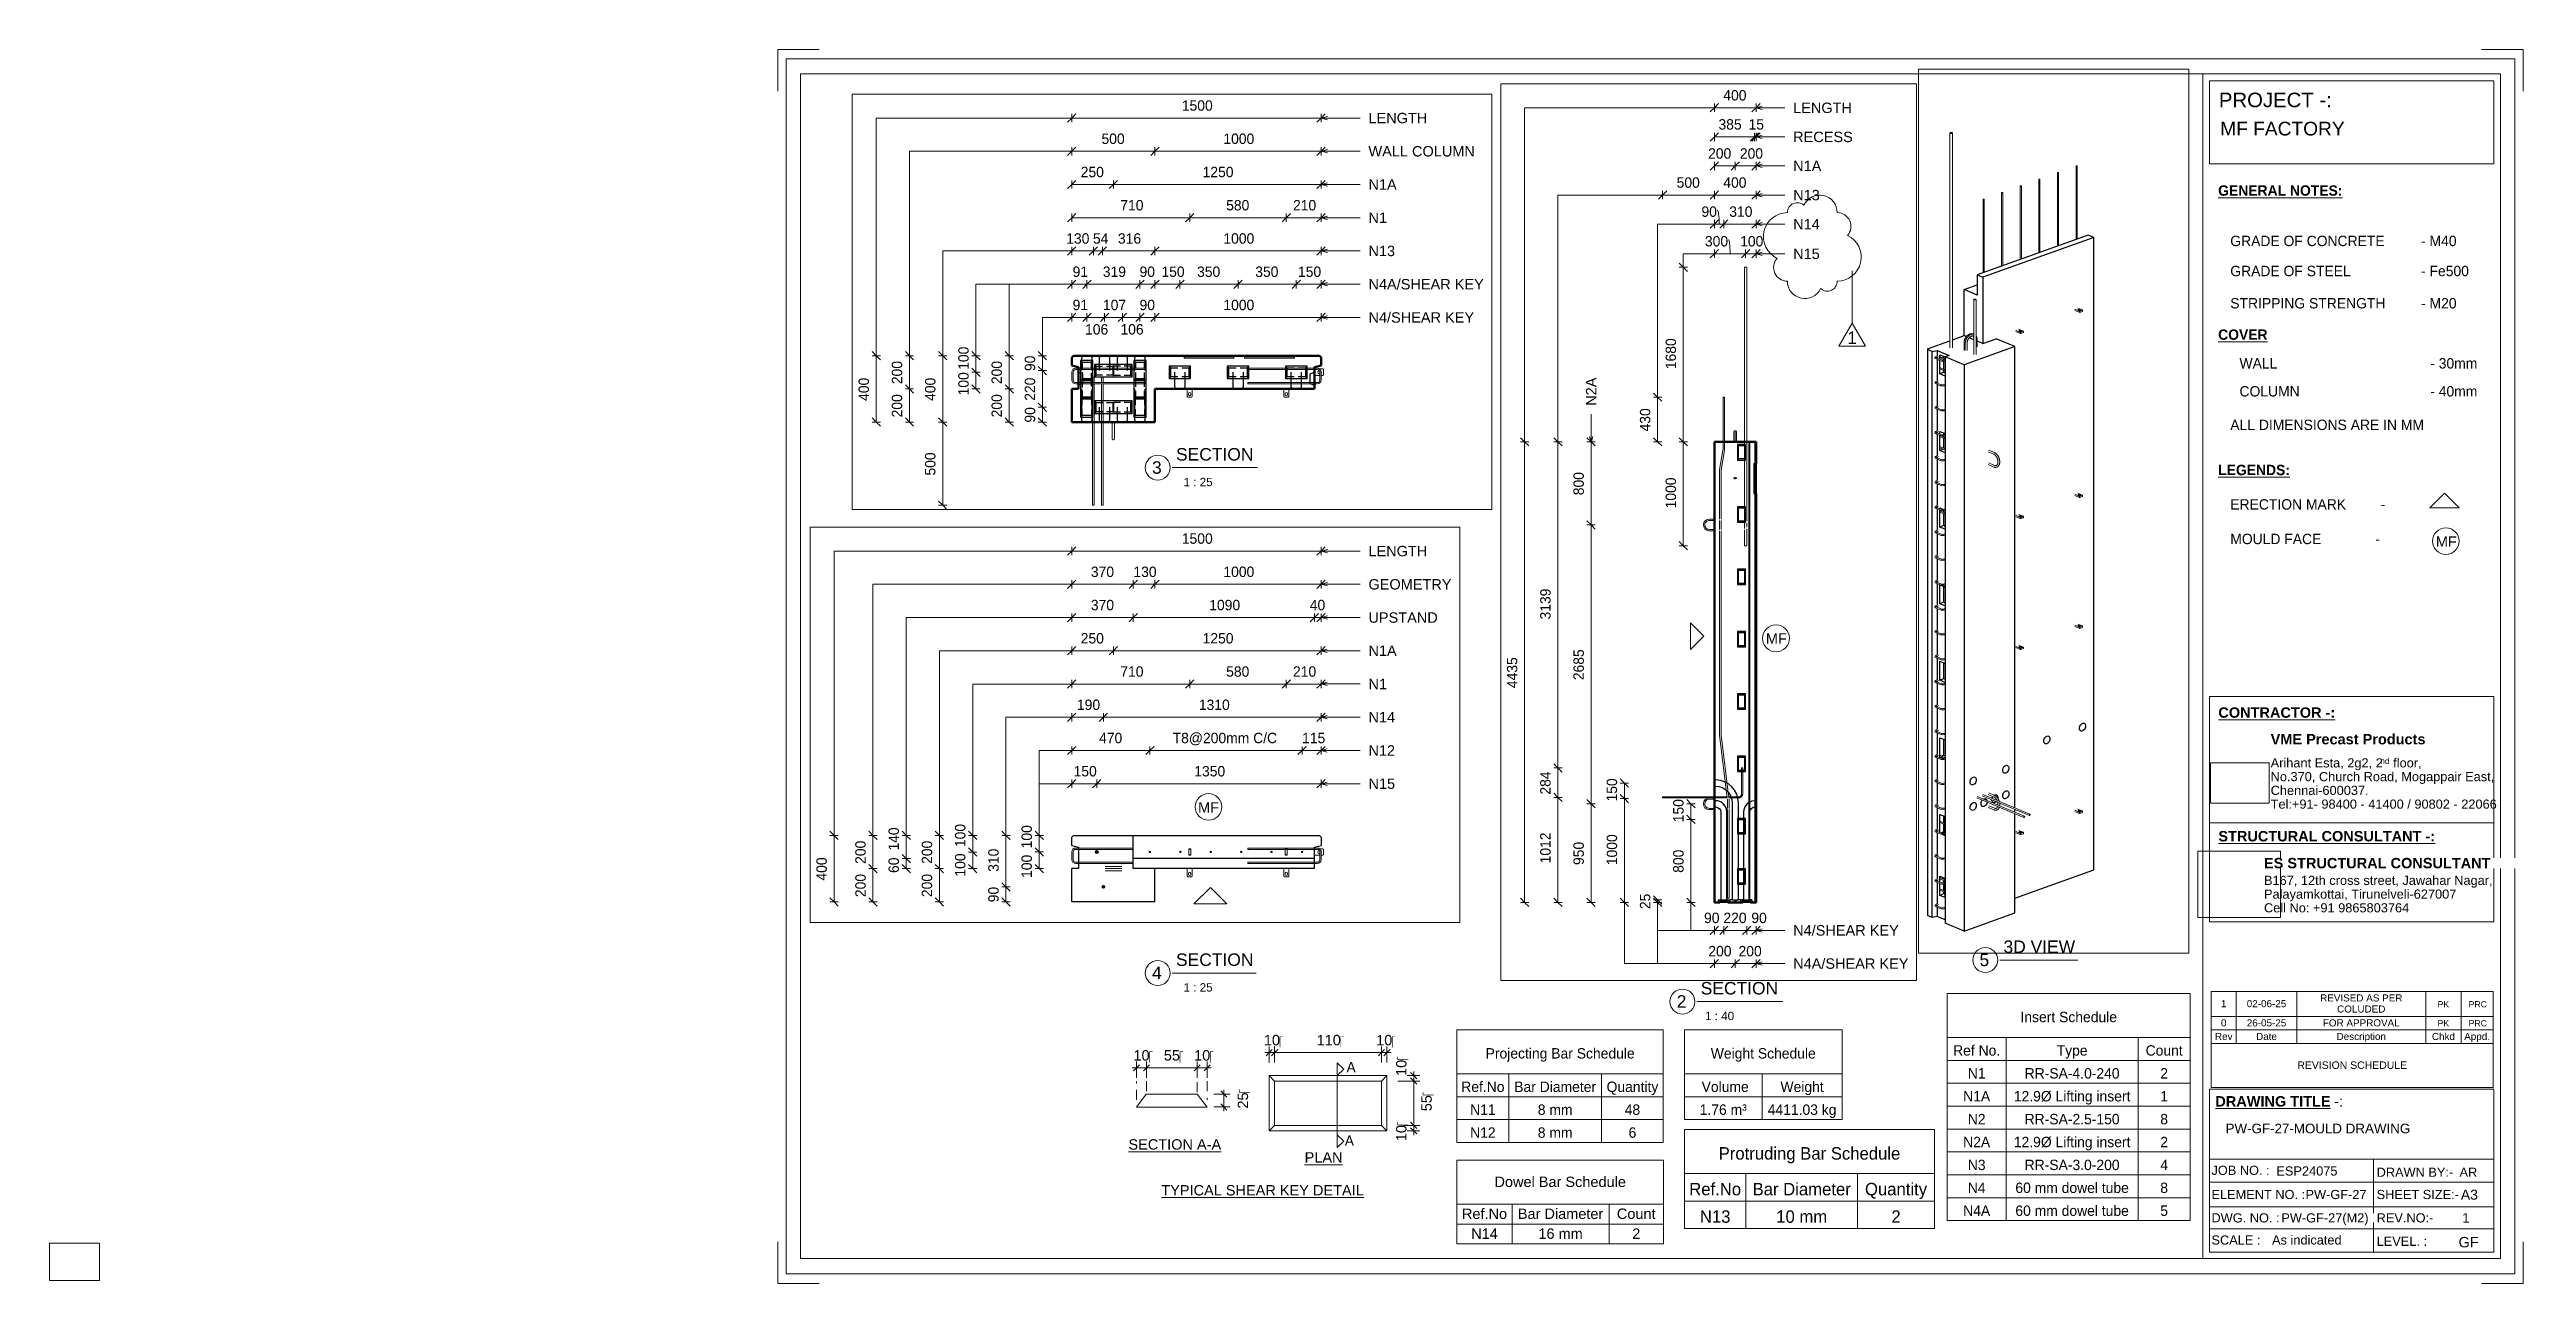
# Paper-space layout 'Layout1' of a CAD drawing. Header units: millimetres. Extents: x 0 to 596, y -1 to 296.
# The model-space entities are those that its viewports show. They can reach past a viewport. Long polylines and large blocks are cut down to what shows.
import ezdxf

# ---------------------------------------------------------------- set-up
doc = ezdxf.new("R2010")
doc.units = ezdxf.units.MM
doc.linetypes.add('Dash', pattern=[6.36, 3.18, -3.18])
doc.linetypes.add('Overhead', pattern=[3.97, 2.38, -1.59])
for name, color, linetype, lineweight in [('A-ANNO-DIMS', 211, 'Continuous', 9), ('A-ANNO-DIMS-1', 211, 'Continuous', 9), ('A-ANNO-DIMS-25', 211, 'Continuous', 9), ('A-ANNO-DIMS-40', 211, 'Continuous', 9), ('A-DETL-MBND', 5, 'Continuous', 18), ('A-DETL-THIN', 151, 'Continuous', 18), ('A-FLOR-OVHD', 1, 'Overhead', 18), ('A-GENM', 13, 'Continuous', 18), ('A-WALL', 113, 'Continuous', 25), ('A-WALL-HDLN', 110, 'Dash', 25), ('G-ANNO-REVC', 71, 'Continuous', 9), ('G-ANNO-REVC-IDEN', 71, 'Continuous', 9), ('G-ANNO-SCHD', 231, 'Continuous', 9), ('G-ANNO-TEXT', 231, 'Continuous', 9), ('G-ANNO-TTLB', 6, 'Continuous', 9), ('G-ANNO-TTLB-MEDM', 33, 'Continuous', 9), ('G-ANNO-TTLB-THIN', 151, 'Continuous', 9), ('S-RBAR', 171, 'Continuous', 18)]:
    doc.layers.add(name, color=color, linetype=linetype, lineweight=lineweight)
doc.layers.add('G-ANNO-NPLT', color=191, linetype='Continuous')
doc.styles.add('Arial_1', font='arial.ttf', dxfattribs={"height": 62.5})
doc.styles.add('Arial_10', font='arial.ttf', dxfattribs={"height": 3.3})
doc.styles.add('Arial_11', font='arial.ttf', dxfattribs={"height": 2.3})
doc.styles.add('Arial_12', font='arial.ttf', dxfattribs={"height": 1.8})
doc.styles.add('Arial_13', font='arial.ttf', dxfattribs={"height": 1.7})
doc.styles.add('Arial_14', font='arial.ttf', dxfattribs={"height": 1.5})
doc.styles.add('Arial_15', font='arial.ttf', dxfattribs={"height": 2})
doc.styles.add('Arial_16', font='arial.ttf', dxfattribs={"height": 3})
doc.styles.add('Arial_2', font='arial.ttf', dxfattribs={"height": 100})
doc.styles.add('Arial_3', font='arial.ttf', dxfattribs={"height": 120})
doc.styles.add('Arial_4', font='arial.ttf', dxfattribs={"height": 3.5})
doc.styles.add('Arial_5', font='arial.ttf', dxfattribs={"height": 2.2})
doc.styles.add('Arial_6', font='arial.ttf', dxfattribs={"height": 2.4})
doc.styles.add('Arial_7', font='arial.ttf', dxfattribs={"height": 2.5})
doc.styles.add('Arial_8', font='arial.ttf', dxfattribs={"height": 1.42976})
doc.styles.add('Arial_9', font='arial.ttf', dxfattribs={"height": 2.25})
doc.styles.add('Arial_B', font='arialbd.ttf', dxfattribs={"height": 2.5})
doc.styles.add('Nirmala UI', font='Nirmala.ttf', dxfattribs={"height": 3})
doc.styles.add('Nirmala UI Semilight_1', font='NirmalaS.ttf', dxfattribs={"height": 62.5})
doc.styles.add('Nirmala UI Semilight_2', font='NirmalaS.ttf', dxfattribs={"height": 100})
doc.styles.add('Nirmala UI Semilight_3', font='NirmalaS.ttf', dxfattribs={"height": 2.5})
doc.styles.add('Nirmala UI Semilight_B', font='', dxfattribs={"height": 2.5})
doc.styles.get('Nirmala UI Semilight_B').set_extended_font_data('Nirmala UI Semilight', bold=True)
doc.dimstyles.new('Arrow_Filled_-_2_5_NI_UI', dxfattribs={"dimscale": 304.8, "dimtxt": 65.460247, "dimasz": 0.164042, "dimexe": 0.082021, "dimexo": 0.0625, "dimgap": 0.082021, "dimtad": 1, "dimdec": 4, "dimzin": 0, "dimdsep": 46, "dimtxsty": 'Nirmala UI Semilight_1', "dimblk1": 'OBLIQUE', "dimblk2": 'OBLIQUE', "dimsah": 1, "dimcen": 0.09, "dimazin": 0, "dimtfac": 1, "dimtdec": 4, "dimtix": 1, "dimtmove": 0, "dimatfit": 3, "dimfxl": 0.082021, "dimfxlon": 1, "dimtvp": 1, "dimtolj": 1, "dimtzin": 0, "dimarcsym": 2})
doc.dimstyles.new('Arrow_Filled_-_2_5_NI_UI_1', dxfattribs={"dimscale": 304.8, "dimtxt": 65.460247, "dimasz": 0.164042, "dimexe": 0.082021, "dimexo": 0.0625, "dimgap": 0.082021, "dimtad": 1, "dimdec": 4, "dimzin": 0, "dimdsep": 46, "dimtxsty": 'Nirmala UI Semilight_1', "dimblk1": 'OBLIQUE', "dimblk2": 'OBLIQUE', "dimsah": 1, "dimcen": 0.09, "dimazin": 0, "dimtfac": 1, "dimtdec": 4, "dimtix": 1, "dimtmove": 2, "dimatfit": 3, "dimfxl": 0.082021, "dimfxlon": 1, "dimtvp": 1, "dimtolj": 1, "dimtzin": 0, "dimarcsym": 2})
doc.dimstyles.new('Arrow_Filled_-_2_5_NI_UI_2', dxfattribs={"dimscale": 304.8, "dimtxt": 104.736395, "dimasz": 0.262467, "dimexe": 0.131234, "dimexo": 0.0625, "dimgap": 0.131234, "dimtad": 1, "dimdec": 4, "dimzin": 0, "dimdsep": 46, "dimtxsty": 'Nirmala UI Semilight_2', "dimblk1": 'OBLIQUE', "dimblk2": 'OBLIQUE', "dimsah": 1, "dimcen": 0.09, "dimazin": 0, "dimtfac": 1, "dimtdec": 4, "dimtix": 1, "dimtmove": 1, "dimatfit": 3, "dimfxl": 0.131234, "dimfxlon": 1, "dimtvp": 1, "dimtolj": 1, "dimtzin": 0, "dimarcsym": 2})
doc.dimstyles.new('Arrow_Filled_-_2_5_NI_UI_3', dxfattribs={"dimscale": 304.8, "dimtxt": 104.736395, "dimasz": 0.262467, "dimexe": 0.131234, "dimexo": 0.0625, "dimgap": 0.131234, "dimtad": 1, "dimdec": 4, "dimzin": 0, "dimdsep": 46, "dimtxsty": 'Nirmala UI Semilight_2', "dimblk1": 'OBLIQUE', "dimblk2": 'OBLIQUE', "dimsah": 1, "dimcen": 0.09, "dimazin": 0, "dimtfac": 1, "dimtdec": 4, "dimtix": 1, "dimtmove": 0, "dimatfit": 3, "dimfxl": 0.131234, "dimfxlon": 1, "dimtvp": 1, "dimtolj": 1, "dimtzin": 0, "dimarcsym": 2})
doc.dimstyles.new('Arrow_Filled_-_2_5_NI_UI_4', dxfattribs={"dimscale": 304.8, "dimtxt": 104.736395, "dimasz": 0.262467, "dimexe": 0.131234, "dimexo": 0.0625, "dimgap": 0.131234, "dimtad": 1, "dimdec": 4, "dimzin": 0, "dimdsep": 46, "dimtxsty": 'Nirmala UI Semilight_2', "dimblk1": 'OBLIQUE', "dimblk2": 'OBLIQUE', "dimsah": 1, "dimcen": 0.09, "dimazin": 0, "dimtfac": 1, "dimtdec": 4, "dimtix": 1, "dimtmove": 2, "dimatfit": 3, "dimfxl": 0.131234, "dimfxlon": 1, "dimtvp": 1, "dimtolj": 1, "dimtzin": 0, "dimarcsym": 2})
doc.dimstyles.new('Diagonal_-_2_5mm_Arial', dxfattribs={"dimscale": 304.8, "dimtxt": 2.550648, "dimasz": 0.004921, "dimexe": 0.004921, "dimexo": 0.0625, "dimgap": 0.003281, "dimtad": 1, "dimdec": 4, "dimzin": 0, "dimdsep": 46, "dimtxsty": 'Arial_7', "dimblk1": 'OBLIQUE', "dimblk2": 'OBLIQUE', "dimsah": 1, "dimcen": 0.09, "dimdle": 0.003281, "dimazin": 0, "dimtfac": 1, "dimtdec": 4, "dimtix": 1, "dimtmove": 2, "dimatfit": 3, "dimfxl": 0.007874, "dimfxlon": 1, "dimtvp": 1, "dimtolj": 1, "dimtzin": 0, "dimarcsym": 2})
doc.dimstyles.new('Diagonal_-_2_5mm_Arial_1', dxfattribs={"dimscale": 304.8, "dimtxt": 2.550648, "dimasz": 0.004921, "dimexe": 0.004921, "dimexo": 0.0625, "dimgap": 0.003281, "dimtad": 1, "dimdec": 4, "dimzin": 0, "dimdsep": 46, "dimtxsty": 'Arial_7', "dimblk1": 'OBLIQUE', "dimblk2": 'OBLIQUE', "dimsah": 1, "dimcen": 0.09, "dimdle": 0.003281, "dimazin": 0, "dimtfac": 1, "dimtdec": 4, "dimtix": 1, "dimtmove": 0, "dimatfit": 3, "dimfxl": 0.007874, "dimfxlon": 1, "dimtvp": 1, "dimtolj": 1, "dimtzin": 0, "dimarcsym": 2})
picture_1 = doc.add_image_def('image1.jpg', size_in_pixel=(996, 686))
picture_2 = doc.add_image_def('image2.jpg', size_in_pixel=(1600, 1280))

psp = doc.layouts.get("Layout1")

msp = doc.modelspace()

# ---------------------------------------------------------------- texts
at = {"layer": 'G-ANNO-REVC-IDEN', "insert": (10183.62046, 4102.34799), "char_height": 120, "width": 115.443, "attachment_point": 1, "style": 'Arial_3'}
msp.add_mtext('1', dxfattribs=at)
at = {"layer": 'G-ANNO-TEXT', "color": 7, "attachment_point": 1}
for s, insert, char_height, width, style in [('LENGTH', (5898.6164, 19877.42909), 62.5, 428.9028125, 'Arial_1'), ('GEOMETRY', (5898.6164, 19677.42909), 62.5, 603.2698437, 'Arial_1'), ('LENGTH', (1405.97926, 19596.54379), 62.5, 428.9028125, 'Arial_1'), ('UPSTAND', (5898.6164, 19477.42909), 62.5, 505.063125, 'Arial_1'), ('WALL COLUMN', (1405.97926, 19396.54379), 62.5, 775.6326562, 'Arial_1'), ('N1A', (5898.6164, 19277.66446), 62.5, 204.4303125, 'Arial_1'), ('N1A', (1405.97926, 19196.77917), 62.5, 204.4303125, 'Arial_1'), ('N1', (5898.6164, 19077.66446), 62.5, 134.2826563, 'Arial_1'), ('N1', (1405.97926, 18996.77917), 62.5, 134.2826563, 'Arial_1'), ('N14', (5898.6164, 18877.66446), 62.5, 192.405, 'Arial_1'), ('N13', (1405.97926, 18796.77917), 62.5, 192.405, 'Arial_1'), ('N12', (5898.6164, 18677.66446), 62.5, 192.405, 'Arial_1'), ('N4A/SHEAR KEY', (1405.97926, 18596.77917), 62.5, 837.7634375, 'Arial_1'), ('N15', (5898.6164, 18477.66446), 62.5, 192.405, 'Arial_1'), ('N4/SHEAR KEY', (1405.97926, 18396.77917), 62.5, 767.6157813, 'Arial_1'), ('MF', (4873.78999, 18334.86688), 62.5, 150.3164062, 'Arial_1'), ('LENGTH', (9663.05748, 6305.86276), 100, 686.2445, 'Arial_2'), ('RECESS', (9663.05748, 6025.86276), 100, 692.658, 'Arial_2'), ('N1A', (9663.05748, 5745.86276), 100, 327.0885, 'Arial_2'), ('N13', (9663.21373, 5465.55026), 100, 307.848, 'Arial_2'), ('N14', (9663.21373, 5185.55026), 100, 307.848, 'Arial_2'), ('N15', (9663.21373, 4900.50569), 100, 307.848, 'Arial_2'), ('MF', (9400.98333, 1196.12052), 100, 240.50625, 'Arial_2'), ('N4/SHEAR KEY', (9663.21373, -1613.34638), 100, 1228.18525, 'Arial_2'), ('N4A/SHEAR KEY', (9663.21373, -1933.34638), 100, 1340.4215, 'Arial_2')]:
    msp.add_mtext(s, dxfattribs=dict(at, insert=insert, char_height=char_height, width=width, style=style))
at = {"layer": 'G-ANNO-TEXT', "color": 7, "insert": (7668.85691, 3386.94006), "char_height": 100, "width": 327.0885, "attachment_point": 1, "rotation": 90, "style": 'Arial_2'}
msp.add_mtext('N2A', dxfattribs=at)

# ---------------------------------------------------------------- blocks, each defined once
blk = doc.blocks.new('ES-Landscape-A3 - ES-Landscape-A3-502445-PW-GF-27-MOULD DRAWING')
at = {"layer": 'G-ANNO-TTLB'}
for p, q in [((175.24, 296.27), (185.24, 296.27)), ((175.24, 296.27), (175.24, 286.27)), ((595.24, 296.27), (585.24, 296.27)), ((595.24, 296.27), (595.24, 286.27)), ((519.77, 140.54), (588.2, 140.54)), ((519.77, 86.33), (519.77, 140.54)), ((588.2, 86.33), (588.2, 140.54)), ((519.77, 110.14), (588.2, 110.14)), ((519.77, 6.78), (519.77, 46.03)), ((588.2, 6.78), (588.2, 46.03)), ((559.23, 29.2), (559.23, 6.78)), ((175.24, -0.73), (175.24, 9.27)), ((595.24, -0.73), (595.24, 9.27)), ((175.24, -0.73), (185.24, -0.73)), ((595.24, -0.73), (585.24, -0.73))]:
    blk.add_line(p, q, dxfattribs=at)
at = {"layer": 'G-ANNO-TTLB-MEDM'}
for p, q in [((180.73, 290.44), (180.73, 5.31)), ((180.73, 290.44), (589.79, 290.44)), ((518.17, 290.44), (518.17, 5.31)), ((519.77, 268.77), (519.77, 288.77)), ((519.77, 288.77), (588.2, 288.77)), ((588.2, 288.77), (588.2, 268.77)), ((589.79, 290.44), (589.79, 5.31)), ((588.2, 268.77), (519.77, 268.77)), ((519.77, 86.33), (588.2, 86.33)), ((519.77, 6.78), (588.2, 6.78)), ((180.73, 5.31), (589.79, 5.31))]:
    blk.add_line(p, q, dxfattribs=at)
at = {"layer": 'G-ANNO-TTLB-THIN'}
for p, q in [((177.29, 294.03), (177.29, 1.56)), ((593.23, 294.03), (177.29, 294.03)), ((593.23, 1.56), (593.23, 294.03)), ((519.77, 46.03), (588.2, 46.03)), ((519.77, 29.2), (588.2, 29.2)), ((519.77, 23.64), (588.2, 23.64)), ((519.77, 17.68), (588.2, 17.68)), ((519.77, 12.43), (588.2, 12.43)), ((177.29, 1.56), (593.23, 1.56))]:
    blk.add_line(p, q, dxfattribs=at)
at = {"layer": 'G-ANNO-TTLB', "insert": (534.5, 131.53), "char_height": 2.5, "width": 45.135, "attachment_point": 1, "style": 'Arial_B', "bg_fill": 3, "box_fill_scale": 0, "bg_fill_color": 256, "bg_fill_true_color": 3254780160, "bg_fill_transparency": 256}
blk.add_mtext('VME Precast Products', dxfattribs=at)
at = {"layer": 'G-ANNO-TTLB', "attachment_point": 1}
for s, insert, char_height, width, style in [('Arihant Esta, 2g2, 2', (534.5, 125.68), 2.2, 31.9873, 'Arial_5'), ('nd', (560.89, 125.72), 1.43, 2.7257, 'Arial_8'), (' floor,', (563.14, 125.68), 2.2, 9.1392, 'Arial_5'), ('No.370, Church Road, Mogappair East,', (534.5, 122.37), 2.2, 63.4135, 'Arial_5'), ('Tel:+91- 98400 - 41400 / 90802 - 22066 ', (534.5, 115.75), 2.2, 65.2574, 'Arial_5'), ('Chennai-600037.', (534.5, 119.06), 2.2, 27.6582, 'Arial_5'), ('Cell No: +91 9865803764', (532.9, 90.79), 2.2, 41.0464, 'Arial_5'), ('Palayamkottai, Tirunelveli-627007', (532.9, 94.09), 2.2, 54.4346, 'Arial_5'), ('JOB NO. :', (520.26, 27.61), 2.2, 16.5949, 'Arial_5'), ('DRAWN BY:-', (560, 27.14), 2.2, 21.7257, 'Arial_5'), ('ELEMENT NO. :', (520.26, 21.79), 2.2, 26.5359, 'Arial_5'), ('SHEET SIZE:-', (560, 21.79), 2.2, 23.2489, 'Arial_5'), ('DWG. NO. :', (520.26, 16.16), 2.2, 19.481, 'Arial_5'), ('REV.NO:-', (560, 16.16), 2.2, 16.0338, 'Arial_5'), ('SCALE :', (520.26, 10.84), 2.2, 13.8692, 'Arial_5'), ('LEVEL. :', (560, 10.53), 2.2, 14.3502, 'Arial_5')]:
    blk.add_mtext(s, dxfattribs=dict(at, insert=insert, char_height=char_height, width=width, style=style))
at = {"layer": 'G-ANNO-TTLB'}
image = blk.add_image(picture_1, insert=(520, 114.84), size_in_units=(14.11, 9.72), dxfattribs=at)
image.dxf.flags = 7
image = blk.add_image(picture_2, insert=(516.95, 87.39), size_in_units=(19.92, 15.93), dxfattribs=at)
image.dxf.flags = 7
at = {"layer": 'G-ANNO-TTLB', "attachment_point": 1, "bg_fill": 3, "box_fill_scale": 0, "bg_fill_color": 256, "bg_fill_true_color": 3254780160, "bg_fill_transparency": 256}
for s, insert, char_height, width, style in [('PROJECT -:', (522.05, 285.89), 3.5, 33.3502, 'Arial_4'), ('\\LCONTRACTOR -:', (521.92, 137.94), 2.5, 33.9114, 'Arial_B'), ('\\LSTRUCTURAL CONSULTANT -:', (521.92, 108.18), 2.5, 62.8523, 'Arial_B'), ('ES STRUCTURAL CONSULTANT', (532.9, 101.7), 2.5, 65.6582, 'Arial_B'), ('\\LDRAWING TITLE', (521.19, 44.36), 2.5, 33.4304, 'Arial_B'), ('A3', (580.27, 21.84), 2.4, 4.9705, 'Arial_6')]:
    blk.add_mtext(s, dxfattribs=dict(at, insert=insert, char_height=char_height, width=width, style=style))
at = {"layer": 'G-ANNO-TTLB', "insert": (532.9, 97.4), "char_height": 2.2, "width": 65.1772, "attachment_point": 1, "style": 'Arial_5'}
blk.add_mtext('B167, 12th cross street, Jawahar Nagar,', dxfattribs=at)
at = {"layer": 'G-ANNO-TTLB', "insert": (548.78, 44.36), "char_height": 2.5, "width": 1.2025, "attachment_point": 1, "style": 'Arial_B', "bg_fill": 3, "box_fill_scale": 0, "bg_fill_color": 256, "bg_fill_true_color": 3254780160, "bg_fill_transparency": 256}
blk.add_mtext('\\fArial|b1|i0|c0|p34|; ', dxfattribs=at)
at = {"layer": 'G-ANNO-TTLB', "insert": (549.77, 44.36), "char_height": 2.5, "width": 2.6456, "attachment_point": 1, "style": 'Arial_7', "bg_fill": 3, "box_fill_scale": 0, "bg_fill_color": 256, "bg_fill_true_color": 3254780160, "bg_fill_transparency": 256}
blk.add_mtext('-:', dxfattribs=at)
blk = doc.blocks.new('Viewport - M_View Title-1040-PW-GF-27-MOULD DRAWING')
at = {"layer": 'G-ANNO-TTLB'}
for start, end in [(360, 180), (180, 0)]:
    blk.add_arc((-3.5, 0), 3, start, end, dxfattribs=at)
blk = doc.blocks.new('DIMBLOCK101-PW-GF-27-MOULD DRAWING')
at = {"layer": 'A-ANNO-DIMS-1'}
for p, q in [((328.28, 47.99), (324.48, 47.99)), ((328.28, 49.3), (326.72, 49.3)), ((328.28, 50.3), (328.28, 47.99)), ((328.28, 49.3), (329.78, 49.3)), ((328.28, 47.99), (329.78, 47.99))]:
    blk.add_line(p, q, dxfattribs=at)
at = {"layer": 'A-ANNO-DIMS-1', "lineweight": 35}
for p, q in [((328.28, 49.3), (327.53, 50.05)), ((328.28, 47.99), (327.53, 48.74)), ((328.28, 49.3), (329.03, 48.55)), ((328.28, 47.99), (329.03, 47.24))]:
    blk.add_line(p, q, dxfattribs=at)
at = {"layer": 'A-ANNO-DIMS-1', "color": 0, "insert": (324.04, 49.23), "char_height": 2.5, "width": 4.6147, "attachment_point": 1, "rotation": 90, "line_spacing_factor": 0.941778, "style": 'Arial_7'}
blk.add_mtext('10\\fArial|b0|i0|c254|p34|;\u202a', dxfattribs=at)
blk = doc.blocks.new('_Oblique')
at = {"color": 0, "linetype": 'ByBlock', "lineweight": -2}
blk.add_line((-0.5, -0.5), (0.5, 0.5), dxfattribs=at)
blk = doc.blocks.new('DIMBLOCK102-PW-GF-27-MOULD DRAWING')
at = {"layer": 'A-ANNO-DIMS-1'}
for p, q in [((328.28, 47.99), (324.48, 47.99)), ((328.28, 47.99), (328.28, 37.31)), ((328.28, 47.99), (329.78, 47.99)), ((328.28, 37.31), (325.88, 37.31)), ((328.28, 37.31), (329.78, 37.31))]:
    blk.add_line(p, q, dxfattribs=at)
at = {"layer": 'A-ANNO-DIMS-1', "lineweight": 35}
for p, q in [((328.28, 47.99), (327.53, 48.74)), ((328.28, 47.99), (329.03, 47.24)), ((328.28, 37.31), (327.53, 38.06)), ((328.28, 37.31), (329.03, 36.56))]:
    blk.add_line(p, q, dxfattribs=at)
at = {"layer": 'A-ANNO-DIMS-1', "color": 0, "insert": (330.12, 40.73), "char_height": 2.5, "width": 4.6147, "attachment_point": 1, "rotation": 90, "line_spacing_factor": 0.941778, "style": 'Arial_7'}
blk.add_mtext('55\\fArial|b0|i0|c254|p34|;\u202a', dxfattribs=at)
blk = doc.blocks.new('DIMBLOCK103-PW-GF-27-MOULD DRAWING')
at = {"layer": 'A-ANNO-DIMS-1'}
for p, q in [((328.28, 37.31), (325.88, 37.31)), ((328.28, 36), (326.72, 36)), ((328.28, 37.31), (328.28, 35)), ((328.28, 37.31), (329.78, 37.31)), ((328.28, 36), (329.78, 36))]:
    blk.add_line(p, q, dxfattribs=at)
at = {"layer": 'A-ANNO-DIMS-1', "lineweight": 35}
for p, q in [((328.28, 37.31), (327.53, 38.06)), ((328.28, 36), (327.53, 36.75)), ((328.28, 37.31), (329.03, 36.56)), ((328.28, 36), (329.03, 35.25))]:
    blk.add_line(p, q, dxfattribs=at)
at = {"layer": 'A-ANNO-DIMS-1', "color": 0, "insert": (324.04, 33.52), "char_height": 2.5, "width": 4.6147, "attachment_point": 1, "rotation": 90, "line_spacing_factor": 0.941778, "style": 'Arial_7'}
blk.add_mtext('10\\fArial|b0|i0|c254|p34|;\u202a', dxfattribs=at)
blk = doc.blocks.new('DIMBLOCK104-PW-GF-27-MOULD DRAWING')
at = {"layer": 'A-ANNO-DIMS-1'}
for p, q in [((292.49, 54.85), (294.8, 54.85)), ((293.49, 54.85), (293.49, 56.35)), ((293.49, 54.85), (293.49, 52.45)), ((294.8, 54.85), (294.8, 56.35)), ((294.8, 54.85), (294.8, 52.45))]:
    blk.add_line(p, q, dxfattribs=at)
at = {"layer": 'A-ANNO-DIMS-1', "lineweight": 35}
for p, q in [((293.49, 54.85), (292.74, 54.1)), ((293.49, 54.85), (294.24, 55.6)), ((294.8, 54.85), (294.05, 54.1)), ((294.8, 54.85), (295.55, 55.6))]:
    blk.add_line(p, q, dxfattribs=at)
at = {"layer": 'A-ANNO-DIMS-1', "color": 0, "insert": (292.22, 59.1), "char_height": 2.5, "width": 4.6147, "attachment_point": 1, "line_spacing_factor": 0.941778, "style": 'Arial_7'}
blk.add_mtext('10\\fArial|b0|i0|c254|p34|;\u202a', dxfattribs=at)
blk = doc.blocks.new('DIMBLOCK105-PW-GF-27-MOULD DRAWING')
at = {"layer": 'A-ANNO-DIMS-1', "lineweight": 35}
for p, q in [((294.8, 54.85), (294.05, 54.1)), ((294.8, 54.85), (295.55, 55.6)), ((320.52, 54.85), (319.77, 54.1)), ((320.52, 54.85), (321.27, 55.6))]:
    blk.add_line(p, q, dxfattribs=at)
at = {"layer": 'A-ANNO-DIMS-1'}
for p, q in [((294.8, 54.85), (294.8, 56.35)), ((294.8, 54.85), (320.52, 54.85)), ((294.8, 54.85), (294.8, 52.45)), ((320.52, 54.85), (320.52, 56.35)), ((320.52, 54.85), (320.52, 52.45))]:
    blk.add_line(p, q, dxfattribs=at)
at = {"layer": 'A-ANNO-DIMS-1', "color": 0, "insert": (304.91, 59.1), "char_height": 2.5, "width": 6.5924, "attachment_point": 1, "line_spacing_factor": 0.941778, "style": 'Arial_7'}
blk.add_mtext('110\\fArial|b0|i0|c254|p34|;\u202a', dxfattribs=at)
blk = doc.blocks.new('DIMBLOCK106-PW-GF-27-MOULD DRAWING')
at = {"layer": 'A-ANNO-DIMS-1', "lineweight": 35}
for p, q in [((320.52, 54.85), (319.77, 54.1)), ((320.52, 54.85), (321.27, 55.6)), ((321.83, 54.85), (321.08, 54.1)), ((321.83, 54.85), (322.58, 55.6))]:
    blk.add_line(p, q, dxfattribs=at)
at = {"layer": 'A-ANNO-DIMS-1'}
for p, q in [((320.52, 54.85), (320.52, 56.35)), ((320.52, 54.85), (322.83, 54.85)), ((320.52, 54.85), (320.52, 52.45)), ((321.83, 54.85), (321.83, 56.35)), ((321.83, 54.85), (321.83, 52.45))]:
    blk.add_line(p, q, dxfattribs=at)
at = {"layer": 'A-ANNO-DIMS-1', "color": 0, "insert": (319.25, 59.1), "char_height": 2.5, "width": 4.6147, "attachment_point": 1, "line_spacing_factor": 0.941778, "style": 'Arial_7'}
blk.add_mtext('10\\fArial|b0|i0|c254|p34|;\u202a', dxfattribs=at)
blk = doc.blocks.new('DIMBLOCK107-PW-GF-27-MOULD DRAWING')
at = {"layer": 'A-ANNO-DIMS-1'}
for p, q in [((282.59, 44.85), (280.19, 44.85)), ((282.59, 41.75), (280.19, 41.75)), ((282.59, 45.85), (282.59, 40.75)), ((282.59, 44.85), (284.09, 44.85)), ((282.59, 41.75), (284.09, 41.75))]:
    blk.add_line(p, q, dxfattribs=at)
at = {"layer": 'A-ANNO-DIMS-1', "lineweight": 35}
for p, q in [((282.59, 44.85), (281.84, 45.6)), ((282.59, 41.75), (281.84, 42.5)), ((282.59, 44.85), (283.34, 44.1)), ((282.59, 41.75), (283.34, 41))]:
    blk.add_line(p, q, dxfattribs=at)
at = {"layer": 'A-ANNO-DIMS-1', "color": 0, "insert": (285.92, 41.37), "char_height": 2.5, "width": 4.6147, "attachment_point": 1, "rotation": 90, "line_spacing_factor": 0.941778, "style": 'Arial_7'}
blk.add_mtext('25\\fArial|b0|i0|c254|p34|;\u202a', dxfattribs=at)
blk = doc.blocks.new('DIMBLOCK108-PW-GF-27-MOULD DRAWING')
at = {"layer": 'A-ANNO-DIMS-1'}
for p, q in [((260.57, 51.18), (263.98, 51.18)), ((261.57, 51.18), (261.57, 52.68)), ((261.57, 51.18), (261.57, 48.78)), ((263.98, 51.18), (263.98, 52.68)), ((263.98, 51.18), (263.98, 48.78))]:
    blk.add_line(p, q, dxfattribs=at)
at = {"layer": 'A-ANNO-DIMS-1', "lineweight": 35}
for p, q in [((261.57, 51.18), (260.82, 50.43)), ((261.57, 51.18), (262.32, 51.93)), ((263.98, 51.18), (263.23, 50.43)), ((263.98, 51.18), (264.73, 51.93))]:
    blk.add_line(p, q, dxfattribs=at)
at = {"layer": 'A-ANNO-DIMS-1', "color": 0, "insert": (260.85, 55.43), "char_height": 2.5, "width": 4.6147, "attachment_point": 1, "line_spacing_factor": 0.941778, "style": 'Arial_7'}
blk.add_mtext('10\\fArial|b0|i0|c254|p34|;\u202a', dxfattribs=at)
blk = doc.blocks.new('DIMBLOCK109-PW-GF-27-MOULD DRAWING')
at = {"layer": 'A-ANNO-DIMS-1', "lineweight": 35}
for p, q in [((263.98, 51.18), (263.23, 50.43)), ((263.98, 51.18), (264.73, 51.93)), ((276.16, 51.18), (275.41, 50.43)), ((276.16, 51.18), (276.91, 51.93))]:
    blk.add_line(p, q, dxfattribs=at)
at = {"layer": 'A-ANNO-DIMS-1'}
for p, q in [((263.98, 51.18), (263.98, 52.68)), ((263.98, 51.18), (276.16, 51.18)), ((263.98, 51.18), (263.98, 48.78)), ((276.16, 51.18), (276.16, 52.68)), ((276.16, 51.18), (276.16, 48.78))]:
    blk.add_line(p, q, dxfattribs=at)
at = {"layer": 'A-ANNO-DIMS-1', "color": 0, "insert": (268.15, 55.43), "char_height": 2.5, "width": 4.6147, "attachment_point": 1, "line_spacing_factor": 0.941778, "style": 'Arial_7'}
blk.add_mtext('55\\fArial|b0|i0|c254|p34|;\u202a', dxfattribs=at)
blk = doc.blocks.new('DIMBLOCK110-PW-GF-27-MOULD DRAWING')
at = {"layer": 'A-ANNO-DIMS-1', "lineweight": 35}
for p, q in [((276.16, 51.18), (275.41, 50.43)), ((276.16, 51.18), (276.91, 51.93)), ((278.57, 51.18), (277.82, 50.43)), ((278.57, 51.18), (279.32, 51.93))]:
    blk.add_line(p, q, dxfattribs=at)
at = {"layer": 'A-ANNO-DIMS-1'}
for p, q in [((276.16, 51.18), (276.16, 52.68)), ((276.16, 51.18), (279.57, 51.18)), ((276.16, 51.18), (276.16, 48.78)), ((278.57, 51.18), (278.57, 52.68)), ((278.57, 51.18), (278.57, 48.78))]:
    blk.add_line(p, q, dxfattribs=at)
at = {"layer": 'A-ANNO-DIMS-1', "color": 0, "insert": (275.44, 55.43), "char_height": 2.5, "width": 4.6147, "attachment_point": 1, "line_spacing_factor": 0.941778, "style": 'Arial_7'}
blk.add_mtext('10\\fArial|b0|i0|c254|p34|;\u202a', dxfattribs=at)
blk = doc.blocks.new('RR spread anchor face based - RR-SA-2_5-150-1726819-Elevation Top')
at = {"layer": 'A-GENM'}
for p, q in [((1783.8, 17935.43), (1783.8, 17890.43)), ((1813.8, 17890.43), (1813.8, 17935.43)), ((1791.8, 17900.93), (1791.8, 17906.93)), ((1805.8, 17906.93), (1805.8, 17900.93)), ((1783.8, 17890.43), (1786.3, 17885.43)), ((1811.3, 17885.43), (1813.8, 17890.43)), ((1786.3, 17885.43), (1811.3, 17885.43))]:
    blk.add_line(p, q, dxfattribs=at)
for centre, start, end in [((1798.8, 17906.93), 360, 180), ((1798.8, 17900.93), 180, 0)]:
    blk.add_arc(centre, 7, start, end, dxfattribs=at)
blk = doc.blocks.new('RR spread anchor face based - RR-SA-3_0-200-1726827-Elevation Top')
at = {"layer": 'A-GENM'}
for p, q in [((2598.8, 18055.43), (2577.91, 18055.43)), ((2603.8, 18052.93), (2598.8, 18055.43)), ((2603.8, 18017.93), (2603.8, 18052.93)), ((2577.5, 18044.43), (2577.83, 18044.43)), ((2580.8, 18026.43), (2577.5, 18026.43)), ((2598.8, 18015.43), (2603.8, 18017.93)), ((2548.8, 18015.43), (2580.8, 18015.43)), ((2588.8, 18015.43), (2598.8, 18015.43))]:
    blk.add_line(p, q, dxfattribs=at)
for centre, start, end in [((2577.5, 18035.43), 90, 270), ((2581.5, 18035.43), 325.33703, 43.12328)]:
    blk.add_arc(centre, 9, start, end, dxfattribs=at)
blk = doc.blocks.new('12_7Ø_ Lifting Insert_COLUMN - 12_9Ø Lifting insert-1653057-Elevation Top')
at = {"layer": 'A-GENM'}
for p, q in [((1332.45, 17735.43), (1332.45, 17685.43)), ((1345.15, 17685.43), (1345.15, 17735.43))]:
    blk.add_line(p, q, dxfattribs=at)
at = {"layer": 'A-GENM', "flags": 128}
for points in [[(1332.45, 17685.43), (1332.45, 17683.43), (1332.45, 17681.43), (1332.45, 17679.44), (1332.45, 17677.46), (1332.45, 17675.5), (1332.45, 17673.55), (1332.45, 17671.61), (1332.45, 17669.7), (1332.45, 17667.82), (1332.45, 17665.96), (1332.45, 17664.13), (1332.45, 17662.34), (1332.45, 17660.59), (1332.45, 17658.87), (1332.45, 17657.2), (1332.45, 17655.57), (1332.45, 17653.99), (1332.45, 17652.46), (1332.45, 17650.98), (1332.45, 17649.56), (1332.45, 17648.2), (1332.45, 17646.89), (1332.45, 17645.65), (1332.45, 17644.47), (1332.45, 17643.36), (1332.45, 17642.31), (1332.45, 17641.33), (1332.45, 17640.43), (1332.45, 17639.59), (1332.45, 17638.83), (1332.45, 17638.14), (1332.45, 17637.53), (1332.45, 17636.99), (1332.45, 17636.54), (1332.45, 17636.16), (1332.45, 17635.86), (1332.45, 17635.64), (1332.45, 17635.49), (1332.45, 17635.43), (1332.45, 17635.43)], [(1332.45, 17635.43), (1332.45, 17635.47), (1332.45, 17635.59), (1332.45, 17635.79), (1332.45, 17636.07), (1332.45, 17636.43), (1332.45, 17636.86), (1332.45, 17637.38), (1332.45, 17637.97), (1332.45, 17638.64), (1332.45, 17639.38), (1332.45, 17640.19), (1332.45, 17641.08), (1332.45, 17642.04), (1332.45, 17643.07), (1332.45, 17644.16), (1332.45, 17645.33), (1332.45, 17646.55), (1332.45, 17647.84), (1332.45, 17649.19), (1332.45, 17650.6), (1332.45, 17652.06), (1332.45, 17653.57), (1332.45, 17655.14), (1332.45, 17656.75), (1332.45, 17658.42), (1332.45, 17660.12), (1332.45, 17661.86), (1332.45, 17663.65), (1332.45, 17665.46), (1332.45, 17667.31), (1332.45, 17669.19), (1332.45, 17671.09), (1332.45, 17673.02), (1332.45, 17674.97), (1332.45, 17676.93), (1332.45, 17678.91), (1332.45, 17680.9), (1332.45, 17682.89), (1332.45, 17684.89), (1332.45, 17685.43)], [(1345.15, 17685.43), (1345.15, 17683.43), (1345.15, 17681.43), (1345.15, 17679.44), (1345.15, 17677.46), (1345.15, 17675.5), (1345.15, 17673.55), (1345.15, 17671.61), (1345.15, 17669.7), (1345.15, 17667.82), (1345.15, 17665.96), (1345.15, 17664.13), (1345.15, 17662.34), (1345.15, 17660.59), (1345.15, 17658.87), (1345.15, 17657.2), (1345.15, 17655.57), (1345.15, 17653.99), (1345.15, 17652.46), (1345.15, 17650.98), (1345.15, 17649.56), (1345.15, 17648.2), (1345.15, 17646.89), (1345.15, 17645.65), (1345.15, 17644.47), (1345.15, 17643.36), (1345.15, 17642.31), (1345.15, 17641.33), (1345.15, 17640.43), (1345.15, 17639.59), (1345.15, 17638.83), (1345.15, 17638.14), (1345.15, 17637.53), (1345.15, 17636.99), (1345.15, 17636.54), (1345.15, 17636.16), (1345.15, 17635.86), (1345.15, 17635.64), (1345.15, 17635.49), (1345.15, 17635.43), (1345.15, 17635.43)], [(1345.15, 17635.43), (1345.15, 17635.47), (1345.15, 17635.59), (1345.15, 17635.79), (1345.15, 17636.07), (1345.15, 17636.43), (1345.15, 17636.86), (1345.15, 17637.38), (1345.15, 17637.97), (1345.15, 17638.64), (1345.15, 17639.38), (1345.15, 17640.19), (1345.15, 17641.08), (1345.15, 17642.04), (1345.15, 17643.07), (1345.15, 17644.16), (1345.15, 17645.33), (1345.15, 17646.55), (1345.15, 17647.84), (1345.15, 17649.19), (1345.15, 17650.6), (1345.15, 17652.06), (1345.15, 17653.57), (1345.15, 17655.14), (1345.15, 17656.75), (1345.15, 17658.42), (1345.15, 17660.12), (1345.15, 17661.86), (1345.15, 17663.65), (1345.15, 17665.46), (1345.15, 17667.31), (1345.15, 17669.19), (1345.15, 17671.09), (1345.15, 17673.02), (1345.15, 17674.97), (1345.15, 17676.93), (1345.15, 17678.91), (1345.15, 17680.9), (1345.15, 17682.89), (1345.15, 17684.89), (1345.15, 17685.43)], [(1345.15, 17635.43), (1345.15, 17635.18), (1345.13, 17634.92), (1345.11, 17634.67), (1345.07, 17634.42), (1345.03, 17634.17), (1344.97, 17633.92), (1344.91, 17633.68), (1344.83, 17633.43), (1344.75, 17633.19), (1344.65, 17632.96), (1344.55, 17632.73), (1344.44, 17632.5), (1344.31, 17632.28), (1344.18, 17632.06), (1344.04, 17631.85), (1343.9, 17631.64), (1343.74, 17631.44), (1343.58, 17631.24), (1343.41, 17631.06), (1343.23, 17630.88), (1343.04, 17630.7), (1342.85, 17630.54), (1342.65, 17630.38), (1342.45, 17630.23), (1342.23, 17630.09), (1342.02, 17629.95), (1341.8, 17629.83), (1341.57, 17629.71), (1341.34, 17629.61), (1341.1, 17629.51), (1340.87, 17629.42), (1340.62, 17629.35), (1340.38, 17629.28), (1340.13, 17629.22), (1339.88, 17629.17), (1339.63, 17629.13), (1339.38, 17629.11), (1339.13, 17629.09), (1338.87, 17629.08), (1338.62, 17629.08), (1338.36, 17629.1), (1338.11, 17629.12), (1337.86, 17629.15), (1337.61, 17629.19), (1337.36, 17629.25), (1337.11, 17629.31), (1336.87, 17629.38), (1336.63, 17629.46), (1336.39, 17629.56), (1336.16, 17629.66), (1335.93, 17629.77), (1335.71, 17629.89), (1335.49, 17630.01), (1335.28, 17630.15), (1335.07, 17630.3), (1334.86, 17630.45), (1334.67, 17630.61), (1334.48, 17630.78), (1334.3, 17630.96), (1334.12, 17631.14), (1333.95, 17631.33), (1333.79, 17631.53), (1333.64, 17631.73), (1333.5, 17631.94), (1333.36, 17632.16), (1333.24, 17632.38), (1333.12, 17632.6), (1333.01, 17632.83), (1332.91, 17633.07), (1332.82, 17633.3), (1332.74, 17633.54), (1332.67, 17633.79), (1332.61, 17634.03), (1332.56, 17634.28), (1332.52, 17634.53), (1332.49, 17634.79), (1332.47, 17635.04), (1332.46, 17635.29), (1332.45, 17635.43)]]:
    blk.add_lwpolyline(points, dxfattribs=at)
blk = doc.blocks.new('RR spread anchor face based - RR-SA-2_5-150-1726819-Elevation Top Copy 1')
at = {"layer": 'A-GENM'}
for p, q in [((1783.8, 17935.43), (1783.8, 17890.43)), ((1813.8, 17890.43), (1813.8, 17935.43)), ((1791.8, 17900.93), (1791.8, 17906.93)), ((1805.8, 17906.93), (1805.8, 17900.93)), ((1783.8, 17890.43), (1786.3, 17885.43)), ((1811.3, 17885.43), (1813.8, 17890.43)), ((1786.3, 17885.43), (1811.3, 17885.43))]:
    blk.add_line(p, q, dxfattribs=at)
for centre, start, end in [((1798.8, 17906.93), 360, 180), ((1798.8, 17900.93), 180, 0)]:
    blk.add_arc(centre, 7, start, end, dxfattribs=at)
blk = doc.blocks.new('RR spread anchor face based - RR-SA-3_0-200-1726827-Elevation Top Copy 1')
at = {"layer": 'A-GENM'}
for p, q in [((2598.8, 18055.43), (2577.91, 18055.43)), ((2603.8, 18052.93), (2598.8, 18055.43)), ((2603.8, 18017.93), (2603.8, 18052.93)), ((2577.5, 18044.43), (2577.83, 18044.43)), ((2580.8, 18026.43), (2577.5, 18026.43)), ((2598.8, 18015.43), (2603.8, 18017.93)), ((2548.8, 18015.43), (2580.8, 18015.43)), ((2588.8, 18015.43), (2598.8, 18015.43))]:
    blk.add_line(p, q, dxfattribs=at)
for centre, start, end in [((2577.5, 18035.43), 90, 270), ((2581.5, 18035.43), 325.33703, 43.12328)]:
    blk.add_arc(centre, 9, start, end, dxfattribs=at)
blk = doc.blocks.new('RR spread anchor face based - RR-SA-4_0-240-1726833-Elevation Top Copy 1')
at = {"layer": 'A-GENM'}
for p, q in [((1792.8, 18052.93), (1792.8, 18055.43)), ((1792.8, 18055.43), (1804.8, 18055.43)), ((1792.8, 18017.93), (1792.8, 18052.93)), ((1792.8, 18052.93), (1804.8, 18052.93)), ((1804.8, 18055.43), (1804.8, 18052.93)), ((1804.8, 18052.93), (1804.8, 18017.93)), ((1792.8, 18015.43), (1792.8, 18017.93)), ((1792.8, 18017.93), (1804.8, 18017.93)), ((1804.8, 18017.93), (1804.8, 18015.43)), ((1804.8, 18015.43), (1792.8, 18015.43))]:
    blk.add_line(p, q, dxfattribs=at)
blk = doc.blocks.new('12_7Ø_ Lifting Insert_COLUMN - 12_9Ø Lifting insert-1653057-Elevation Top Copy 1')
at = {"layer": 'A-GENM', "flags": 128}
for points in [[(1388.8, 17948.66), (1386.84, 17948.66), (1381.1, 17948.66), (1372.04, 17948.66), (1360.36, 17948.66), (1346.99, 17948.66), (1332.98, 17948.66), (1319.42, 17948.66), (1307.39, 17948.66), (1297.83, 17948.66), (1291.48, 17948.66), (1288.86, 17948.66), (1288.8, 17948.66)], [(1288.8, 17935.96), (1290.77, 17935.96), (1296.51, 17935.96), (1305.57, 17935.96), (1317.25, 17935.96), (1330.62, 17935.96), (1344.63, 17935.96), (1358.19, 17935.96), (1370.22, 17935.96), (1379.78, 17935.96), (1386.12, 17935.96), (1388.75, 17935.96), (1388.8, 17935.96)]]:
    blk.add_lwpolyline(points, dxfattribs=at)
blk = doc.blocks.new('12_7Ø_ Lifting Insert_COLUMN - 12_9Ø Lifting insert-1653057-Elevation Right Copy 1')
at = {"layer": 'A-GENM'}
for p, q in [((17935.96, 3090), (17935.96, 3040)), ((17948.66, 3040), (17948.66, 3090))]:
    blk.add_line(p, q, dxfattribs=at)
at = {"layer": 'A-GENM', "flags": 128}
for points in [[(17935.96, 3140), (17938.87, 3145.34), (17944.95, 3145.77), (17948.59, 3140.9), (17948.66, 3140)], [(17935.96, 3090), (17935.96, 3109.77), (17935.96, 3126.32), (17935.96, 3136.95), (17935.96, 3140)], [(17935.96, 3140), (17935.96, 3135.92), (17935.96, 3124.36), (17935.96, 3107.19), (17935.96, 3090)], [(17948.66, 3090), (17948.66, 3109.77), (17948.66, 3126.32), (17948.66, 3136.95), (17948.66, 3140)], [(17948.66, 3140), (17948.66, 3135.92), (17948.66, 3124.36), (17948.66, 3107.19), (17948.66, 3090)]]:
    blk.add_lwpolyline(points, dxfattribs=at)
at = {"layer": 'A-GENM'}
for start, end in [(0, 180), (180, 360)]:
    blk.add_arc((17942.31, 2690), 6.35, start, end, dxfattribs=at)
blk = doc.blocks.new('12_7Ø_ Lifting Insert_COLUMN - 12_9Ø Lifting insert-V1-Elevation Right Copy 1')
at = {"layer": 'A-GENM'}
for p, q in [((17735.43, 2296.35), (17685.43, 2296.35)), ((17685.43, 2283.65), (17735.43, 2283.65)), ((17735.43, 2196.35), (17685.43, 2196.35)), ((17685.43, 2183.65), (17735.43, 2183.65))]:
    blk.add_line(p, q, dxfattribs=at)
at = {"layer": 'A-GENM', "flags": 128}
for points in [[(17685.43, 2296.35), (17664.37, 2292.27), (17646.36, 2280.61), (17634.02, 2263.07), (17629.12, 2242.18), (17632.39, 2220.98), (17643.34, 2202.54), (17660.39, 2189.52), (17681.07, 2183.82), (17685.43, 2183.65)], [(17685.43, 2196.35), (17667.03, 2200.42), (17652.06, 2211.87), (17643.31, 2228.56), (17642.41, 2247.38), (17649.53, 2264.83), (17663.34, 2277.65), (17681.28, 2283.45), (17685.43, 2283.65)]]:
    blk.add_lwpolyline(points, dxfattribs=at)
blk = doc.blocks.new('Rebar Bar - Part 3327405278-431004-3D Ortho')
at = {"layer": 'S-RBAR'}
for p, q in [((-11103.34, 9331.48), (-11103.34, 8801.81)), ((-11095.34, 8804.68), (-11095.34, 9331.48))]:
    blk.add_line(p, q, dxfattribs=at)
for points in [[(-11096.4, 9332.53, 0), (-11097.2, 9332.79, 0), (-11098.15, 9332.96, 0), (-11099.18, 9333.03, 0), (-11100.22, 9332.99, 0), (-11101.2, 9332.85, 0), (-11102.05, 9332.62, 0), (-11102.72, 9332.3, 0), (-11103.16, 9331.94, 0), (-11103.33, 9331.54, 0), (-11103.24, 9331.14, 0), (-11102.88, 9330.76, 0), (-11102.27, 9330.42, 0)], [(-11102.27, 9330.42, 0), (-11101.47, 9330.17, 0), (-11100.52, 9330, 0), (-11099.49, 9329.93, 0), (-11098.45, 9329.97, 0), (-11097.47, 9330.11, 0), (-11096.62, 9330.34, 0), (-11095.95, 9330.65, 0), (-11095.52, 9331.02, 0), (-11095.34, 9331.42, 0), (-11095.44, 9331.82, 0), (-11095.8, 9332.2, 0), (-11096.4, 9332.53, 0)]]:
    blk.add_polyline3d(points, dxfattribs=at)
blk = doc.blocks.new('Rebar Bar - Part 3166313199-431004-3D Ortho')
at = {"layer": 'S-RBAR'}
for p, q in [((-11428.68, 8201.23), (-11441.6, 8196.6)), ((-11438.91, 8189.07), (-11425.99, 8193.7))]:
    blk.add_line(p, q, dxfattribs=at)
blk = doc.blocks.new('Rebar Bar - Part 2227165887-431004-3D Ortho')
at = {"layer": 'S-RBAR'}
for points in [[(-11442.91, 8178.19, 0), (-11447.86, 8181.23, 0), (-11450.44, 8185.31, 0), (-11449.85, 8190.49, 0), (-11446.34, 8194.26, 0), (-11441.6, 8196.6, 0)], [(-11442.73, 8186.83, 0), (-11441.53, 8187.85, 0), (-11438.91, 8189.07, 0)], [(-11442.73, 8187.46, 0), (-11441.53, 8186.43, 0), (-11439.82, 8185.57, 0)]]:
    blk.add_polyline3d(points, dxfattribs=at)
blk = doc.blocks.new('Rebar Bar - Part 981547073-431004-3D Ortho')
at = {"layer": 'S-RBAR'}
for p, q in [((-11442.91, 8178.19), (-11411.68, 8165.1)), ((-11408.59, 8172.48), (-11439.82, 8185.57))]:
    blk.add_line(p, q, dxfattribs=at)
blk = doc.blocks.new('Rebar Bar - Part 2227165887-V2-3D Ortho')
at = {"layer": 'S-RBAR'}
for points in [[(-11408.59, 8172.48, 0), (-11403.25, 8170.97, 0), (-11395.67, 8170.3, 0), (-11388.04, 8170.91, 0), (-11383.22, 8172.13, 0)], [(-11411.68, 8165.1, 0), (-11404.32, 8163.04, 0), (-11395.24, 8162.3, 0), (-11386.22, 8163.1, 0), (-11380.52, 8164.6, 0)]]:
    blk.add_polyline3d(points, dxfattribs=at)
blk = doc.blocks.new('Rebar Bar - Part 3131074535-431004-3D Ortho')
at = {"layer": 'S-RBAR'}
for p, q in [((-11376.41, 8174.57), (-11383.22, 8172.13)), ((-11380.52, 8164.6), (-11376.41, 8166.07))]:
    blk.add_line(p, q, dxfattribs=at)
blk = doc.blocks.new('Rebar Bar - Part 976996165-431004-3D Ortho')
at = {"layer": 'S-RBAR'}
for p, q in [((-11376.41, 4822.91), (-11410.4, 4838.34)), ((-11414.93, 4831.61), (-11376.41, 4814.12))]:
    blk.add_line(p, q, dxfattribs=at)
blk = doc.blocks.new('Rebar Bar - Part 976996165-V3-3D Ortho')
at = {"layer": 'S-RBAR'}
blk.add_line((-11376.41, 4741.56), (-11387.92, 4746.78), dxfattribs=at)
blk = doc.blocks.new('Rebar Bar - Part 976996165-V4-3D Ortho')
at = {"layer": 'S-RBAR'}
for p, q in [((-11414.77, 8106.6), (-11376.41, 8089.18)), ((-11376.41, 8097.97), (-11410.4, 8113.4))]:
    blk.add_line(p, q, dxfattribs=at)
blk = doc.blocks.new('Rebar Bar - Part 976996165-V5-3D Ortho')
at = {"layer": 'S-RBAR'}
for p, q in [((-11376.41, 8179.32), (-11410.4, 8194.75)), ((-11414.77, 8187.95), (-11381.37, 8172.79))]:
    blk.add_line(p, q, dxfattribs=at)
blk = doc.blocks.new('Rebar Bar - Part 976996165-V6-3D Ortho')
at = {"layer": 'S-RBAR'}
for p, q in [((-11376.41, 5299.43), (-11410.4, 5314.87)), ((-11414.93, 5308.14), (-11385.26, 5294.66))]:
    blk.add_line(p, q, dxfattribs=at)
blk = doc.blocks.new('Rebar Bar - Part 976996165-V7-3D Ortho')
at = {"layer": 'S-RBAR'}
blk.add_line((-11414.93, 6545.95), (-11376.41, 6528.47), dxfattribs=at)
blk = doc.blocks.new('Rebar Bar - Part 366001859-431004-3D Ortho')
at = {"layer": 'S-RBAR'}
for p, q in [((-11169.97, 8608.1), (-11169.97, 8210.62)), ((-11153.97, 8210.62), (-11153.97, 8608.1))]:
    blk.add_line(p, q, dxfattribs=at)
for points in [[(-11156.1, 8610.21, 0), (-11157.7, 8610.72, 0), (-11159.6, 8611.06, 0), (-11161.66, 8611.2, 0), (-11163.74, 8611.13, 0), (-11165.7, 8610.85, 0), (-11167.4, 8610.38, 0), (-11168.74, 8609.76, 0), (-11169.61, 8609.02, 0), (-11169.96, 8608.22, 0), (-11169.77, 8607.42, 0), (-11169.05, 8606.66, 0), (-11167.84, 8606, 0)], [(-11167.84, 8606, 0), (-11166.24, 8605.48, 0), (-11164.34, 8605.14, 0), (-11162.28, 8605, 0), (-11160.2, 8605.08, 0), (-11158.25, 8605.36, 0), (-11156.54, 8605.83, 0), (-11155.2, 8606.45, 0), (-11154.33, 8607.18, 0), (-11153.98, 8607.98, 0), (-11154.17, 8608.79, 0), (-11154.89, 8609.55, 0), (-11156.1, 8610.21, 0)]]:
    blk.add_polyline3d(points, dxfattribs=at)
blk = doc.blocks.new('Rebar Bar - Part 2012812560-431004-3D Ortho')
at = {"layer": 'S-RBAR'}
for p, q in [((-11378, 4874.77), (-11378, 4818.77)), ((-11378, 4815.59), (-11378, 4757.79)), ((-11378, 4749.29), (-11378, 4737.42)), ((-11378, 4427.68), (-11378, 4412.01)), ((-11378, 4408.9), (-11378, 4398.19)), ((-11378, 4389.69), (-11378, 4330.66)), ((-11378, 4327.36), (-11378, 4289.83))]:
    blk.add_line(p, q, dxfattribs=at)
blk = doc.blocks.new('RR spread anchor face based - RR-SA-2_5-150-1726819-3D Ortho')
at = {"layer": 'A-GENM'}
for p, q in [((-10813.53, 8380.1), (-10844.08, 8392.91)), ((-10866.1, 8385.01), (-10835.56, 8372.21)), ((-10836.81, 8377.3), (-10840.88, 8379.01)), ((-10830.6, 8382.69), (-10826.53, 8380.98)), ((-10830.33, 8371.44), (-10811.97, 8378.02)), ((-10811.97, 8378.02), (-10813.53, 8380.1)), ((-10811.97, 8378.02), (-10811.97, 8368.8)), ((-10835.56, 8362.99), (-10866.1, 8375.8)), ((-10835.56, 8372.21), (-10830.33, 8371.44)), ((-10835.56, 8362.99), (-10835.56, 8372.21)), ((-10830.33, 8371.44), (-10830.33, 8362.22)), ((-10811.97, 8368.8), (-10830.33, 8362.22)), ((-10830.33, 8362.22), (-10835.56, 8362.99))]:
    blk.add_line(p, q, dxfattribs=at)
for points in [[(-10840.88, 8379.01, 0), (-10841.94, 8379.59, 0), (-10842.57, 8380.25, 0), (-10842.74, 8380.96, 0), (-10842.43, 8381.65, 0), (-10841.66, 8382.3, 0), (-10840.49, 8382.84, 0), (-10839, 8383.25, 0), (-10837.29, 8383.5, 0), (-10835.47, 8383.56, 0), (-10833.67, 8383.44, 0), (-10832.01, 8383.15, 0), (-10830.6, 8382.69, 0)], [(-10824.68, 8379.04, 0), (-10824.98, 8378.34, 0), (-10825.75, 8377.7, 0), (-10826.92, 8377.15, 0), (-10828.41, 8376.74, 0), (-10830.12, 8376.5, 0), (-10831.94, 8376.43, 0), (-10833.74, 8376.55, 0), (-10835.4, 8376.85, 0), (-10836.81, 8377.3, 0)], [(-10826.53, 8380.98, 0), (-10825.48, 8380.41, 0), (-10824.84, 8379.74, 0)]]:
    blk.add_polyline3d(points, dxfattribs=at)
blk = doc.blocks.new('12_7Ø_ Lifting Insert_COLUMN - 12_9Ø Lifting insert-1653057-3D Ortho')
at = {"layer": 'A-GENM'}
blk.add_line((-11240.58, 8293.6), (-11240.58, 8242.59), dxfattribs=at)
for points in [[(-11240.58, 8293.6, 0), (-11240.55, 8295.66, 0), (-11240.45, 8297.72, 0), (-11240.29, 8299.8, 0), (-11240.06, 8301.89, 0), (-11239.77, 8303.98, 0), (-11239.42, 8306.07, 0), (-11239.01, 8308.17, 0), (-11238.54, 8310.26, 0), (-11238, 8312.34, 0), (-11237.41, 8314.42, 0), (-11236.76, 8316.48, 0), (-11236.05, 8318.53, 0), (-11235.29, 8320.56, 0), (-11234.47, 8322.57, 0), (-11233.59, 8324.56, 0), (-11232.67, 8326.52, 0), (-11231.69, 8328.46, 0), (-11230.66, 8330.36, 0), (-11229.58, 8332.23, 0), (-11228.46, 8334.06, 0), (-11227.29, 8335.85, 0), (-11226.07, 8337.6, 0), (-11224.81, 8339.3, 0), (-11223.51, 8340.96, 0), (-11222.17, 8342.57, 0), (-11220.79, 8344.13, 0), (-11219.37, 8345.63, 0), (-11217.92, 8347.08, 0), (-11216.44, 8348.47, 0), (-11214.92, 8349.8, 0), (-11213.37, 8351.06, 0), (-11211.8, 8352.26, 0), (-11210.2, 8353.39, 0), (-11208.57, 8354.46, 0), (-11206.92, 8355.45, 0), (-11205.25, 8356.37, 0), (-11203.56, 8357.21, 0), (-11201.85, 8357.97, 0), (-11200.13, 8358.66, 0), (-11198.39, 8359.26, 0), (-11196.64, 8359.78, 0), (-11194.88, 8360.21, 0), (-11193.12, 8360.55, 0), (-11191.35, 8360.81, 0), (-11189.59, 8360.97, 0), (-11187.83, 8361.04, 0), (-11186.07, 8361.01, 0), (-11184.33, 8360.89, 0), (-11182.6, 8360.67, 0), (-11180.9, 8360.35, 0), (-11179.21, 8359.94, 0), (-11177.56, 8359.42, 0), (-11175.94, 8358.81, 0), (-11174.36, 8358.11, 0), (-11172.83, 8357.32, 0), (-11171.34, 8356.43, 0), (-11170.54, 8355.89, 0)], [(-11176.51, 8344.53, 0), (-11175.72, 8343.86, 0), (-11174.96, 8343.13, 0), (-11174.22, 8342.34, 0), (-11173.51, 8341.5, 0), (-11172.83, 8340.59, 0), (-11172.18, 8339.63, 0), (-11171.55, 8338.61, 0), (-11170.96, 8337.54, 0), (-11170.41, 8336.4, 0), (-11169.96, 8335.38, 0)]]:
    blk.add_polyline3d(points, dxfattribs=at)
blk = doc.blocks.new('12_7Ø_ Lifting Insert_COLUMN - 12_9Ø Lifting insert-V8-3D Ortho')
at = {"layer": 'A-GENM'}
for p, q in [((-11145.54, 8265.16), (-11145.54, 8316.18)), ((-11231.67, 8289.87), (-11231.67, 8238.85)), ((-11218.97, 8238.85), (-11218.97, 8289.87))]:
    blk.add_line(p, q, dxfattribs=at)
for points in [[(-11231.67, 8289.87, 0), (-11231.64, 8291.92, 0), (-11231.54, 8293.99, 0), (-11231.38, 8296.07, 0), (-11231.15, 8298.15, 0), (-11230.86, 8300.24, 0), (-11230.51, 8302.34, 0), (-11230.1, 8304.43, 0), (-11229.63, 8306.52, 0), (-11229.09, 8308.61, 0), (-11228.5, 8310.68, 0), (-11227.85, 8312.75, 0), (-11227.14, 8314.79, 0), (-11226.38, 8316.83, 0), (-11225.56, 8318.84, 0), (-11224.68, 8320.82, 0), (-11223.76, 8322.79, 0), (-11222.78, 8324.72, 0), (-11221.75, 8326.62, 0), (-11220.67, 8328.49, 0), (-11219.55, 8330.32, 0), (-11218.38, 8332.11, 0), (-11217.16, 8333.86, 0), (-11215.9, 8335.57, 0), (-11214.6, 8337.23, 0), (-11213.26, 8338.84, 0), (-11211.88, 8340.39, 0), (-11210.46, 8341.9, 0), (-11209.01, 8343.35, 0), (-11207.53, 8344.73, 0), (-11206.01, 8346.06, 0), (-11204.46, 8347.33, 0), (-11202.89, 8348.53, 0), (-11201.29, 8349.66, 0), (-11199.66, 8350.72, 0), (-11198.01, 8351.71, 0), (-11196.34, 8352.63, 0), (-11194.65, 8353.47, 0), (-11192.94, 8354.24, 0), (-11191.22, 8354.92, 0), (-11189.48, 8355.52, 0), (-11187.73, 8356.04, 0), (-11185.97, 8356.48, 0), (-11184.21, 8356.82, 0), (-11182.44, 8357.07, 0), (-11180.68, 8357.24, 0), (-11178.92, 8357.3, 0), (-11177.16, 8357.28, 0), (-11175.42, 8357.15, 0), (-11173.69, 8356.93, 0), (-11171.99, 8356.62, 0), (-11170.3, 8356.2, 0)], [(-11218.97, 8289.87, 0), (-11218.94, 8291.52, 0), (-11218.86, 8293.2, 0), (-11218.73, 8294.89, 0), (-11218.55, 8296.6, 0), (-11218.31, 8298.33, 0), (-11218.02, 8300.06, 0), (-11217.68, 8301.8, 0), (-11217.28, 8303.55, 0), (-11216.84, 8305.29, 0), (-11216.34, 8307.03, 0), (-11215.79, 8308.76, 0), (-11215.2, 8310.48, 0), (-11214.55, 8312.19, 0), (-11213.86, 8313.88, 0), (-11213.13, 8315.56, 0), (-11212.35, 8317.21, 0), (-11211.53, 8318.83, 0), (-11210.66, 8320.43, 0), (-11209.76, 8321.99, 0), (-11208.82, 8323.52, 0), (-11207.84, 8325.02, 0), (-11206.83, 8326.47, 0), (-11205.79, 8327.88, 0), (-11204.72, 8329.24, 0), (-11203.62, 8330.56, 0), (-11202.5, 8331.83, 0), (-11201.35, 8333.05, 0), (-11200.19, 8334.21, 0), (-11199.01, 8335.32, 0), (-11197.81, 8336.37, 0), (-11196.59, 8337.36, 0), (-11195.37, 8338.29, 0), (-11194.15, 8339.16, 0), (-11192.91, 8339.96, 0), (-11191.68, 8340.7, 0), (-11190.45, 8341.38, 0), (-11189.22, 8341.99, 0), (-11188, 8342.54, 0), (-11186.79, 8343.02, 0), (-11185.59, 8343.43, 0), (-11184.4, 8343.79, 0), (-11183.24, 8344.07, 0), (-11182.09, 8344.3, 0), (-11180.96, 8344.46, 0), (-11179.85, 8344.56, 0), (-11178.77, 8344.6, 0), (-11177.7, 8344.59, 0), (-11176.67, 8344.52, 0), (-11175.66, 8344.39, 0), (-11174.67, 8344.2, 0), (-11173.71, 8343.96, 0), (-11172.77, 8343.67, 0), (-11171.85, 8343.33, 0), (-11170.96, 8342.93, 0), (-11170.08, 8342.48, 0)], [(-11153.98, 8344.76, 0), (-11153.6, 8344.26, 0), (-11152.59, 8342.78, 0), (-11151.65, 8341.24, 0), (-11150.78, 8339.64, 0), (-11149.97, 8337.99, 0), (-11149.23, 8336.3, 0), (-11148.56, 8334.55, 0), (-11147.96, 8332.77, 0), (-11147.42, 8330.94, 0), (-11146.95, 8329.08, 0), (-11146.55, 8327.18, 0), (-11146.22, 8325.26, 0), (-11145.95, 8323.3, 0), (-11145.75, 8321.31, 0), (-11145.62, 8319.31, 0), (-11145.55, 8317.28, 0), (-11145.54, 8316.18, 0)]]:
    blk.add_polyline3d(points, dxfattribs=at)
blk = doc.blocks.new('12_7Ø_ Lifting Insert_COLUMN - 12_9Ø Lifting insert-V9-3D Ortho')
at = {"layer": 'A-GENM'}
for p, q in [((-11020.68, 7502.04), (-11062.55, 7519.6)), ((-11067.46, 7507.88), (-11025.59, 7490.33)), ((-11020.68, 7409.86), (-11062.55, 7427.41)), ((-11067.46, 7415.7), (-11025.59, 7398.15))]:
    blk.add_line(p, q, dxfattribs=at)
for points in [[(-11020.68, 7502.04, 0), (-11019.06, 7501.32, 0), (-11017.45, 7500.52, 0), (-11015.87, 7499.64, 0), (-11014.31, 7498.68, 0), (-11012.76, 7497.66, 0), (-11011.25, 7496.56, 0), (-11009.75, 7495.39, 0), (-11008.29, 7494.16, 0), (-11006.85, 7492.87, 0), (-11005.44, 7491.51, 0), (-11004.06, 7490.1, 0), (-11002.71, 7488.62, 0), (-11001.39, 7487.1, 0), (-11000.11, 7485.52, 0), (-10998.86, 7483.88, 0), (-10997.66, 7482.21, 0), (-10996.48, 7480.48, 0), (-10995.35, 7478.71, 0), (-10994.26, 7476.91, 0), (-10993.22, 7475.06, 0), (-10992.21, 7473.18, 0), (-10991.26, 7471.27, 0), (-10990.34, 7469.32, 0), (-10989.48, 7467.35, 0), (-10988.66, 7465.36, 0), (-10987.89, 7463.34, 0), (-10987.18, 7461.3, 0), (-10986.51, 7459.25, 0), (-10985.9, 7457.18, 0), (-10985.34, 7455.11, 0), (-10984.84, 7453.02, 0), (-10984.39, 7450.93, 0), (-10983.99, 7448.84, 0), (-10983.66, 7446.75, 0), (-10983.38, 7444.67, 0), (-10983.15, 7442.59, 0), (-10982.99, 7440.52, 0), (-10982.88, 7438.46, 0), (-10982.84, 7436.41, 0), (-10982.85, 7434.39, 0), (-10982.93, 7432.38, 0), (-10983.06, 7430.4, 0), (-10983.26, 7428.44, 0), (-10983.51, 7426.51, 0), (-10983.83, 7424.61, 0), (-10984.21, 7422.74, 0), (-10984.65, 7420.91, 0), (-10985.16, 7419.12, 0), (-10985.72, 7417.37, 0), (-10986.35, 7415.66, 0), (-10987.05, 7413.99, 0), (-10987.81, 7412.38, 0), (-10988.63, 7410.81, 0), (-10989.51, 7409.3, 0), (-10990.46, 7407.85, 0), (-10991.48, 7406.46, 0), (-10992.56, 7405.14, 0), (-10993.7, 7403.89, 0), (-10994.9, 7402.7, 0), (-10996.16, 7401.6, 0), (-10997.48, 7400.57, 0), (-10998.86, 7399.63, 0), (-11000.29, 7398.78, 0), (-11001.77, 7398.03, 0), (-11003.29, 7397.36, 0), (-11004.84, 7396.8, 0), (-11006.44, 7396.34, 0), (-11008.06, 7395.98, 0), (-11009.7, 7395.72, 0), (-11011.36, 7395.56, 0), (-11013.03, 7395.51, 0), (-11014.7, 7395.55, 0), (-11016.38, 7395.69, 0), (-11018.06, 7395.93, 0), (-11019.74, 7396.26, 0), (-11021.4, 7396.68, 0), (-11023.06, 7397.19, 0), (-11024.7, 7397.79, 0), (-11025.59, 7398.15, 0)], [(-11025.59, 7490.33, 0), (-11024.49, 7489.84, 0), (-11023.38, 7489.29, 0), (-11022.26, 7488.67, 0), (-11021.14, 7487.98, 0), (-11020.01, 7487.23, 0), (-11018.88, 7486.41, 0), (-11017.75, 7485.52, 0), (-11016.62, 7484.58, 0), (-11015.5, 7483.57, 0), (-11014.39, 7482.5, 0), (-11013.29, 7481.37, 0), (-11012.2, 7480.19, 0), (-11011.14, 7478.95, 0), (-11010.09, 7477.66, 0), (-11009.06, 7476.32, 0), (-11008.06, 7474.93, 0), (-11007.09, 7473.49, 0), (-11006.14, 7472.01, 0), (-11005.23, 7470.5, 0), (-11004.34, 7468.94, 0), (-11003.5, 7467.35, 0), (-11002.68, 7465.72, 0), (-11001.91, 7464.07, 0), (-11001.17, 7462.39, 0), (-11000.47, 7460.69, 0), (-10999.82, 7458.97, 0), (-10999.21, 7457.24, 0), (-10998.64, 7455.49, 0), (-10998.12, 7453.73, 0), (-10997.65, 7451.96, 0), (-10997.22, 7450.19, 0), (-10996.84, 7448.42, 0), (-10996.5, 7446.66, 0), (-10996.22, 7444.9, 0), (-10995.98, 7443.15, 0), (-10995.8, 7441.41, 0), (-10995.66, 7439.69, 0), (-10995.58, 7437.99, 0), (-10995.54, 7436.31, 0), (-10995.55, 7434.66, 0), (-10995.61, 7433.04, 0), (-10995.72, 7431.46, 0), (-10995.87, 7429.9, 0), (-10996.07, 7428.39, 0), (-10996.32, 7426.92, 0), (-10996.61, 7425.5, 0), (-10996.94, 7424.12, 0), (-10997.31, 7422.79, 0), (-10997.73, 7421.52, 0), (-10998.18, 7420.3, 0), (-10998.66, 7419.13, 0), (-10999.18, 7418.03, 0), (-10999.73, 7416.98, 0), (-11000.31, 7416, 0), (-11000.91, 7415.08, 0), (-11001.54, 7414.22, 0), (-11002.19, 7413.42, 0), (-11002.85, 7412.68, 0), (-11003.54, 7412.01, 0), (-11004.24, 7411.39, 0), (-11004.96, 7410.84, 0), (-11005.69, 7410.34, 0), (-11006.44, 7409.89, 0), (-11007.2, 7409.5, 0), (-11007.98, 7409.16, 0), (-11008.77, 7408.88, 0), (-11009.59, 7408.64, 0), (-11010.42, 7408.45, 0), (-11011.28, 7408.32, 0), (-11012.16, 7408.24, 0), (-11013.07, 7408.21, 0), (-11014, 7408.23, 0), (-11014.96, 7408.31, 0), (-11015.94, 7408.45, 0), (-11016.94, 7408.65, 0), (-11017.97, 7408.91, 0), (-11019.02, 7409.23, 0), (-11020.09, 7409.62, 0), (-11020.68, 7409.86, 0)]]:
    blk.add_polyline3d(points, dxfattribs=at)
blk = doc.blocks.new('12_7Ø_ Lifting Insert_COLUMN - 12_9Ø Lifting insert-V10-3D Ortho')
at = {"layer": 'A-GENM'}
for p, q in [((-11020.68, 5026.91), (-11062.55, 5044.46)), ((-11067.46, 5032.75), (-11025.59, 5015.2)), ((-11020.68, 4934.72), (-11062.55, 4952.28)), ((-11067.46, 4940.56), (-11025.59, 4923.01))]:
    blk.add_line(p, q, dxfattribs=at)
for points in [[(-11020.68, 5026.91, 0), (-11019.06, 5026.19, 0), (-11017.45, 5025.38, 0), (-11015.87, 5024.5, 0), (-11014.31, 5023.55, 0), (-11012.76, 5022.52, 0), (-11011.25, 5021.43, 0), (-11009.75, 5020.26, 0), (-11008.29, 5019.03, 0), (-11006.85, 5017.73, 0), (-11005.44, 5016.38, 0), (-11004.06, 5014.96, 0), (-11002.71, 5013.49, 0), (-11001.39, 5011.96, 0), (-11000.11, 5010.38, 0), (-10998.86, 5008.75, 0), (-10997.66, 5007.07, 0), (-10996.48, 5005.35, 0), (-10995.35, 5003.58, 0), (-10994.26, 5001.77, 0), (-10993.22, 4999.93, 0), (-10992.21, 4998.05, 0), (-10991.26, 4996.13, 0), (-10990.34, 4994.19, 0), (-10989.48, 4992.22, 0), (-10988.66, 4990.22, 0), (-10987.89, 4988.2, 0), (-10987.18, 4986.17, 0), (-10986.59, 4984.35, 0)], [(-11025.59, 5015.2, 0), (-11024.49, 5014.71, 0), (-11023.38, 5014.15, 0), (-11022.26, 5013.53, 0), (-11021.14, 5012.84, 0), (-11020.01, 5012.09, 0), (-11018.88, 5011.27, 0), (-11017.75, 5010.39, 0), (-11016.62, 5009.44, 0), (-11015.5, 5008.44, 0), (-11014.39, 5007.37, 0), (-11013.29, 5006.24, 0), (-11012.2, 5005.06, 0), (-11011.14, 5003.82, 0), (-11010.09, 5002.53, 0), (-11009.06, 5001.18, 0), (-11008.06, 4999.79, 0), (-11007.09, 4998.36, 0), (-11006.14, 4996.88, 0), (-11005.23, 4995.36, 0), (-11004.34, 4993.8, 0), (-11003.5, 4992.21, 0), (-11003, 4991.23, 0)], [(-10998.05, 4978.31, 0), (-10997.65, 4976.83, 0), (-10997.22, 4975.06, 0), (-10996.84, 4973.29, 0), (-10996.5, 4971.52, 0), (-10996.22, 4969.76, 0), (-10995.98, 4968.01, 0), (-10995.8, 4966.28, 0), (-10995.66, 4964.56, 0), (-10995.58, 4962.86, 0), (-10995.54, 4961.18, 0), (-10995.55, 4959.53, 0), (-10995.61, 4957.91, 0), (-10995.65, 4957.25, 0)], [(-10983.78, 4972.4, 0), (-10983.66, 4971.62, 0), (-10983.38, 4969.53, 0), (-10983.15, 4967.45, 0), (-10982.99, 4965.38, 0), (-10982.88, 4963.32, 0), (-10982.84, 4961.28, 0), (-10982.85, 4959.25, 0), (-10982.93, 4957.25, 0), (-10983.06, 4955.26, 0), (-10983.26, 4953.31, 0), (-10983.41, 4952.12, 0)], [(-10997.45, 4947.22, 0), (-10997.73, 4946.38, 0), (-10998.18, 4945.16, 0), (-10998.66, 4944, 0), (-10999.18, 4942.89, 0), (-10999.73, 4941.85, 0), (-11000.31, 4940.86, 0), (-11000.91, 4939.94, 0), (-11001.54, 4939.08, 0), (-11002.19, 4938.29, 0), (-11002.85, 4937.55, 0), (-11003.54, 4936.88, 0), (-11004.24, 4936.26, 0), (-11004.96, 4935.7, 0), (-11005.69, 4935.2, 0), (-11006.44, 4934.76, 0), (-11007.2, 4934.37, 0), (-11007.98, 4934.03, 0), (-11008.77, 4933.74, 0), (-11009.59, 4933.51, 0), (-11010.42, 4933.32, 0), (-11011.28, 4933.19, 0), (-11012.16, 4933.1, 0), (-11013.07, 4933.07, 0), (-11014, 4933.1, 0), (-11014.96, 4933.18, 0), (-11015.94, 4933.32, 0), (-11016.94, 4933.52, 0), (-11017.97, 4933.78, 0), (-11019.02, 4934.1, 0), (-11020.09, 4934.49, 0), (-11020.68, 4934.72, 0)], [(-10985.72, 4942.23, 0), (-10986.35, 4940.52, 0), (-10987.05, 4938.86, 0), (-10987.81, 4937.24, 0), (-10988.63, 4935.68, 0), (-10989.51, 4934.17, 0), (-10990.46, 4932.72, 0), (-10991.48, 4931.33, 0), (-10992.56, 4930.01, 0), (-10993.7, 4928.75, 0), (-10994.9, 4927.57, 0), (-10996.16, 4926.46, 0), (-10997.48, 4925.44, 0), (-10998.86, 4924.5, 0), (-11000.29, 4923.65, 0), (-11001.77, 4922.89, 0), (-11003.29, 4922.23, 0), (-11004.84, 4921.67, 0), (-11006.44, 4921.2, 0), (-11008.06, 4920.84, 0), (-11009.7, 4920.58, 0), (-11011.36, 4920.43, 0), (-11013.03, 4920.37, 0), (-11014.7, 4920.42, 0), (-11016.38, 4920.56, 0), (-11018.06, 4920.8, 0), (-11019.74, 4921.13, 0), (-11021.4, 4921.55, 0), (-11023.06, 4922.06, 0), (-11024.7, 4922.66, 0), (-11025.59, 4923.01, 0)]]:
    blk.add_polyline3d(points, dxfattribs=at)
blk = doc.blocks.new('Rebar Bar - Part 512141980-431004-3D Ortho')
at = {"layer": 'S-RBAR'}
for p, q in [((-10764.41, 4891.21), (-11105.23, 5034.08)), ((-11109.1, 5024.86), (-10768.27, 4881.99))]:
    blk.add_line(p, q, dxfattribs=at)
for points in [[(-10762.67, 4887.92, 0), (-10762.79, 4889.07, 0), (-10763.16, 4890.05, 0), (-10763.74, 4890.79, 0), (-10764.5, 4891.25, 0), (-10765.39, 4891.39, 0), (-10766.34, 4891.21, 0), (-10767.29, 4890.71, 0), (-10768.17, 4889.94, 0), (-10768.93, 4888.93, 0), (-10769.52, 4887.77, 0), (-10769.88, 4886.52, 0), (-10770.01, 4885.29, 0)], [(-10770.01, 4885.29, 0), (-10769.88, 4884.14, 0), (-10769.52, 4883.16, 0), (-10768.93, 4882.41, 0), (-10768.17, 4881.95, 0), (-10767.29, 4881.81, 0), (-10766.34, 4881.99, 0), (-10765.39, 4882.49, 0), (-10764.5, 4883.27, 0), (-10763.74, 4884.27, 0), (-10763.16, 4885.44, 0), (-10762.79, 4886.68, 0), (-10762.67, 4887.92, 0)]]:
    blk.add_polyline3d(points, dxfattribs=at)
blk = doc.blocks.new('Rebar Bar - Part 1551211339-431004-3D Ortho')
at = {"layer": 'S-RBAR'}
for p, q in [((-11344.16, 9809.54), (-11344.16, 8259.64)), ((-11324.16, 8259.64), (-11324.16, 9809.54))]:
    blk.add_line(p, q, dxfattribs=at)
for points in [[(-11326.82, 9812.18, 0), (-11328.83, 9812.82, 0), (-11331.2, 9813.25, 0), (-11333.77, 9813.42, 0), (-11336.37, 9813.32, 0), (-11338.82, 9812.97, 0), (-11340.95, 9812.39, 0), (-11342.62, 9811.61, 0), (-11343.71, 9810.69, 0), (-11344.15, 9809.7, 0), (-11343.91, 9808.69, 0), (-11343.01, 9807.74, 0), (-11341.5, 9806.91, 0)], [(-11341.5, 9806.91, 0), (-11339.5, 9806.27, 0), (-11337.13, 9805.84, 0), (-11334.55, 9805.67, 0), (-11331.95, 9805.76, 0), (-11329.5, 9806.11, 0), (-11327.37, 9806.7, 0), (-11325.7, 9807.48, 0), (-11324.61, 9808.4, 0), (-11324.17, 9809.39, 0), (-11324.41, 9810.4, 0), (-11325.31, 9811.35, 0), (-11326.82, 9812.18, 0)]]:
    blk.add_polyline3d(points, dxfattribs=at)
blk = doc.blocks.new('DIMBLOCK1-Elevation Top')
at = {"layer": 'A-ANNO-DIMS-25'}
for p, q in [((-555.23, 17825.43), (-580.23, 17850.43)), ((-555.23, 17825.43), (-580.23, 17825.43)), ((-555.23, 17735.43), (-555.23, 17825.43)), ((-555.23, 17825.43), (-530.23, 17800.43)), ((-555.23, 17825.43), (-530.23, 17825.43)), ((-555.23, 17735.43), (-580.23, 17760.43)), ((-555.23, 17735.43), (-580.23, 17735.43)), ((-555.23, 17735.43), (-530.23, 17710.43)), ((-555.23, 17735.43), (-530.23, 17735.43))]:
    blk.add_line(p, q, dxfattribs=at)
at = {"layer": 'A-ANNO-DIMS-25', "color": 0, "insert": (-661.77, 17732.82), "char_height": 62.5, "width": 114.2579, "attachment_point": 1, "rotation": 90, "line_spacing_factor": 1.142579, "style": 'Nirmala UI Semilight_1'}
blk.add_mtext('90', dxfattribs=at)
blk = doc.blocks.new('DIMBLOCK2-Elevation Top')
at = {"layer": 'A-ANNO-DIMS-25'}
for p, q in [((-555.23, 18045.43), (-580.23, 18070.43)), ((-555.23, 18045.43), (-580.23, 18045.43)), ((-555.23, 17825.43), (-555.23, 18045.43)), ((-555.23, 18045.43), (-530.23, 18020.43)), ((-555.23, 18045.43), (-530.23, 18045.43)), ((-555.23, 17825.43), (-580.23, 17850.43)), ((-555.23, 17825.43), (-580.23, 17825.43)), ((-555.23, 17825.43), (-530.23, 17800.43)), ((-555.23, 17825.43), (-530.23, 17825.43))]:
    blk.add_line(p, q, dxfattribs=at)
at = {"layer": 'A-ANNO-DIMS-25', "color": 0, "insert": (-661.77, 17864.02), "char_height": 62.5, "width": 171.3868, "attachment_point": 1, "rotation": 90, "line_spacing_factor": 1.142579, "style": 'Nirmala UI Semilight_1'}
blk.add_mtext('220', dxfattribs=at)
blk = doc.blocks.new('DIMBLOCK3-Elevation Top')
at = {"layer": 'A-ANNO-DIMS-25'}
for p, q in [((-555.23, 18135.43), (-580.23, 18160.43)), ((-555.23, 18135.43), (-580.23, 18135.43)), ((-555.23, 18045.43), (-555.23, 18135.43)), ((-555.23, 18135.43), (-530.23, 18110.43)), ((-555.23, 18135.43), (-530.23, 18135.43)), ((-555.23, 18045.43), (-580.23, 18070.43)), ((-555.23, 18045.43), (-580.23, 18045.43)), ((-555.23, 18045.43), (-530.23, 18020.43)), ((-555.23, 18045.43), (-530.23, 18045.43))]:
    blk.add_line(p, q, dxfattribs=at)
at = {"layer": 'A-ANNO-DIMS-25', "color": 0, "insert": (-661.77, 18042.82), "char_height": 62.5, "width": 114.2579, "attachment_point": 1, "rotation": 90, "line_spacing_factor": 1.142579, "style": 'Nirmala UI Semilight_1'}
blk.add_mtext('90', dxfattribs=at)
blk = doc.blocks.new('DIMBLOCK4-Elevation Top')
at = {"layer": 'A-ANNO-DIMS-25'}
for p, q in [((-378.74, 18365.41), (-353.74, 18390.41)), ((-378.74, 18365.41), (-378.74, 18390.41)), ((-287.74, 18365.41), (-262.74, 18390.41)), ((-287.74, 18365.41), (-287.74, 18390.41)), ((-378.74, 18365.41), (-403.74, 18340.41)), ((-378.74, 18365.41), (-287.74, 18365.41)), ((-378.74, 18365.41), (-378.74, 18340.41)), ((-287.74, 18365.41), (-312.74, 18340.41)), ((-287.74, 18365.41), (-287.74, 18340.41))]:
    blk.add_line(p, q, dxfattribs=at)
at = {"layer": 'A-ANNO-DIMS-25', "color": 0, "insert": (-373.7, 18471.96), "char_height": 62.5, "width": 97.1192, "attachment_point": 1, "line_spacing_factor": 1.142579, "style": 'Nirmala UI Semilight_1'}
blk.add_mtext('91', dxfattribs=at)
blk = doc.blocks.new('DIMBLOCK5-Elevation Top')
at = {"layer": 'A-ANNO-DIMS-25'}
for p, q in [((-287.74, 18365.41), (-262.74, 18390.41)), ((-287.74, 18365.41), (-287.74, 18390.41)), ((-181.74, 18365.41), (-156.74, 18390.41)), ((-181.74, 18365.41), (-181.74, 18390.41)), ((-287.74, 18365.41), (-312.74, 18340.41)), ((-287.74, 18365.41), (-181.74, 18365.41)), ((-287.74, 18365.41), (-287.74, 18340.41)), ((-181.74, 18365.41), (-206.74, 18340.41)), ((-181.74, 18365.41), (-181.74, 18340.41))]:
    blk.add_line(p, q, dxfattribs=at)
at = {"layer": 'A-ANNO-DIMS-25', "color": 0, "insert": (-299.01, 18325.06), "char_height": 62.5, "width": 154.2481, "attachment_point": 1, "line_spacing_factor": 1.142579, "style": 'Nirmala UI Semilight_1'}
blk.add_mtext('106', dxfattribs=at)
blk = doc.blocks.new('DIMBLOCK6-Elevation Top')
at = {"layer": 'A-ANNO-DIMS-25'}
for p, q in [((-181.74, 18365.41), (-156.74, 18390.41)), ((-181.74, 18365.41), (-181.74, 18390.41)), ((-74.74, 18365.41), (-49.74, 18390.41)), ((-74.74, 18365.41), (-74.74, 18390.41)), ((-181.74, 18365.41), (-206.74, 18340.41)), ((-181.74, 18365.41), (-74.74, 18365.41)), ((-181.74, 18365.41), (-181.74, 18340.41)), ((-74.74, 18365.41), (-99.74, 18340.41)), ((-74.74, 18365.41), (-74.74, 18340.41))]:
    blk.add_line(p, q, dxfattribs=at)
at = {"layer": 'A-ANNO-DIMS-25', "color": 0, "insert": (-191.32, 18471.96), "char_height": 62.5, "width": 151.3917, "attachment_point": 1, "line_spacing_factor": 1.142579, "style": 'Nirmala UI Semilight_1'}
blk.add_mtext('107', dxfattribs=at)
blk = doc.blocks.new('DIMBLOCK7-Elevation Top')
at = {"layer": 'A-ANNO-DIMS-25'}
for p, q in [((-74.74, 18365.41), (-49.74, 18390.41)), ((-74.74, 18365.41), (-74.74, 18390.41)), ((31.26, 18365.41), (56.26, 18390.41)), ((31.26, 18365.41), (31.26, 18390.41)), ((-74.74, 18365.41), (-99.74, 18340.41)), ((-74.74, 18365.41), (31.26, 18365.41)), ((-74.74, 18365.41), (-74.74, 18340.41)), ((31.26, 18365.41), (6.26, 18340.41)), ((31.26, 18365.41), (31.26, 18340.41))]:
    blk.add_line(p, q, dxfattribs=at)
at = {"layer": 'A-ANNO-DIMS-25', "color": 0, "insert": (-86.01, 18325.06), "char_height": 62.5, "width": 154.2481, "attachment_point": 1, "line_spacing_factor": 1.142579, "style": 'Nirmala UI Semilight_1'}
blk.add_mtext('106', dxfattribs=at)
blk = doc.blocks.new('DIMBLOCK8-Elevation Top')
at = {"layer": 'A-ANNO-DIMS-25'}
for p, q in [((31.26, 18365.41), (56.26, 18390.41)), ((31.26, 18365.41), (31.26, 18390.41)), ((121.26, 18365.41), (146.26, 18390.41)), ((121.26, 18365.41), (121.26, 18390.41)), ((31.26, 18365.41), (6.26, 18340.41)), ((31.26, 18365.41), (121.26, 18365.41)), ((31.26, 18365.41), (31.26, 18340.41)), ((121.26, 18365.41), (96.26, 18340.41)), ((121.26, 18365.41), (121.26, 18340.41))]:
    blk.add_line(p, q, dxfattribs=at)
at = {"layer": 'A-ANNO-DIMS-25', "color": 0, "insert": (28.66, 18471.96), "char_height": 62.5, "width": 114.2579, "attachment_point": 1, "line_spacing_factor": 1.142579, "style": 'Nirmala UI Semilight_1'}
blk.add_mtext('90', dxfattribs=at)
blk = doc.blocks.new('DIMBLOCK9-Elevation Top')
at = {"layer": 'A-ANNO-DIMS-25'}
for p, q in [((121.26, 18365.41), (146.26, 18390.41)), ((121.26, 18365.41), (121.26, 18390.41)), ((1121.26, 18365.41), (1146.26, 18390.41)), ((1121.26, 18365.41), (1121.26, 18390.41)), ((121.26, 18365.41), (96.26, 18340.41)), ((121.26, 18365.41), (1121.26, 18365.41)), ((121.26, 18365.41), (121.26, 18340.41)), ((1121.26, 18365.41), (1096.26, 18340.41)), ((1121.26, 18365.41), (1121.26, 18340.41))]:
    blk.add_line(p, q, dxfattribs=at)
at = {"layer": 'A-ANNO-DIMS-25', "color": 0, "insert": (533.19, 18471.96), "char_height": 62.5, "width": 211.3771, "attachment_point": 1, "line_spacing_factor": 1.142579, "style": 'Nirmala UI Semilight_1'}
blk.add_mtext('1000', dxfattribs=at)
blk = doc.blocks.new('DIMBLOCK10-Elevation Top')
at = {"layer": 'A-ANNO-DIMS-25'}
for p, q in [((-378.74, 18565.41), (-353.74, 18590.41)), ((-378.74, 18565.41), (-378.74, 18590.41)), ((-287.74, 18565.41), (-262.74, 18590.41)), ((-287.74, 18565.41), (-287.74, 18590.41)), ((-378.74, 18565.41), (-403.74, 18540.41)), ((-378.74, 18565.41), (-287.74, 18565.41)), ((-378.74, 18565.41), (-378.74, 18540.41)), ((-287.74, 18565.41), (-312.74, 18540.41)), ((-287.74, 18565.41), (-287.74, 18540.41))]:
    blk.add_line(p, q, dxfattribs=at)
at = {"layer": 'A-ANNO-DIMS-25', "color": 0, "insert": (-373.7, 18671.96), "char_height": 62.5, "width": 97.1192, "attachment_point": 1, "line_spacing_factor": 1.142579, "style": 'Nirmala UI Semilight_1'}
blk.add_mtext('91', dxfattribs=at)
blk = doc.blocks.new('DIMBLOCK11-Elevation Top')
at = {"layer": 'A-ANNO-DIMS-25'}
for p, q in [((-287.74, 18565.41), (-262.74, 18590.41)), ((-287.74, 18565.41), (-287.74, 18590.41)), ((31.26, 18565.41), (56.26, 18590.41)), ((31.26, 18565.41), (31.26, 18590.41)), ((-287.74, 18565.41), (-312.74, 18540.41)), ((-287.74, 18565.41), (31.26, 18565.41)), ((-287.74, 18565.41), (-287.74, 18540.41)), ((31.26, 18565.41), (6.26, 18540.41)), ((31.26, 18565.41), (31.26, 18540.41))]:
    blk.add_line(p, q, dxfattribs=at)
at = {"layer": 'A-ANNO-DIMS-25', "color": 0, "insert": (-192.51, 18671.96), "char_height": 62.5, "width": 154.2481, "attachment_point": 1, "line_spacing_factor": 1.142579, "style": 'Nirmala UI Semilight_1'}
blk.add_mtext('319', dxfattribs=at)
blk = doc.blocks.new('DIMBLOCK12-Elevation Top')
at = {"layer": 'A-ANNO-DIMS-25'}
for p, q in [((31.26, 18565.41), (56.26, 18590.41)), ((31.26, 18565.41), (31.26, 18590.41)), ((121.26, 18565.41), (146.26, 18590.41)), ((121.26, 18565.41), (121.26, 18590.41)), ((31.26, 18565.41), (6.26, 18540.41)), ((31.26, 18565.41), (121.26, 18565.41)), ((31.26, 18565.41), (31.26, 18540.41)), ((121.26, 18565.41), (96.26, 18540.41)), ((121.26, 18565.41), (121.26, 18540.41))]:
    blk.add_line(p, q, dxfattribs=at)
at = {"layer": 'A-ANNO-DIMS-25', "color": 0, "insert": (28.66, 18671.96), "char_height": 62.5, "width": 114.2579, "attachment_point": 1, "line_spacing_factor": 1.142579, "style": 'Nirmala UI Semilight_1'}
blk.add_mtext('90', dxfattribs=at)
blk = doc.blocks.new('DIMBLOCK13-Elevation Top')
at = {"layer": 'A-ANNO-DIMS-25'}
for p, q in [((121.26, 18565.41), (146.26, 18590.41)), ((121.26, 18565.41), (121.26, 18590.41)), ((271.27, 18565.41), (296.27, 18590.41)), ((271.27, 18565.41), (271.27, 18590.41)), ((121.26, 18565.41), (96.26, 18540.41)), ((121.26, 18565.41), (271.27, 18565.41)), ((121.26, 18565.41), (121.26, 18540.41)), ((271.27, 18565.41), (246.27, 18540.41)), ((271.27, 18565.41), (271.27, 18540.41))]:
    blk.add_line(p, q, dxfattribs=at)
at = {"layer": 'A-ANNO-DIMS-25', "color": 0, "insert": (160.56, 18671.96), "char_height": 62.5, "width": 154.2481, "attachment_point": 1, "line_spacing_factor": 1.142579, "style": 'Nirmala UI Semilight_1'}
blk.add_mtext('150', dxfattribs=at)
blk = doc.blocks.new('DIMBLOCK14-Elevation Top')
at = {"layer": 'A-ANNO-DIMS-25'}
for p, q in [((271.27, 18565.41), (296.27, 18590.41)), ((271.27, 18565.41), (271.27, 18590.41)), ((621.27, 18565.41), (646.27, 18590.41)), ((621.27, 18565.41), (621.27, 18590.41)), ((271.27, 18565.41), (246.27, 18540.41)), ((271.27, 18565.41), (621.27, 18565.41)), ((271.27, 18565.41), (271.27, 18540.41)), ((621.27, 18565.41), (596.27, 18540.41)), ((621.27, 18565.41), (621.27, 18540.41))]:
    blk.add_line(p, q, dxfattribs=at)
at = {"layer": 'A-ANNO-DIMS-25', "color": 0, "insert": (374.86, 18671.96), "char_height": 62.5, "width": 171.3868, "attachment_point": 1, "line_spacing_factor": 1.142579, "style": 'Nirmala UI Semilight_1'}
blk.add_mtext('350', dxfattribs=at)
blk = doc.blocks.new('DIMBLOCK15-Elevation Top')
at = {"layer": 'A-ANNO-DIMS-25'}
for p, q in [((621.27, 18565.41), (646.27, 18590.41)), ((621.27, 18565.41), (621.27, 18590.41)), ((971.27, 18565.41), (996.27, 18590.41)), ((971.27, 18565.41), (971.27, 18590.41)), ((621.27, 18565.41), (596.27, 18540.41)), ((621.27, 18565.41), (971.27, 18565.41)), ((621.27, 18565.41), (621.27, 18540.41)), ((971.27, 18565.41), (946.27, 18540.41)), ((971.27, 18565.41), (971.27, 18540.41))]:
    blk.add_line(p, q, dxfattribs=at)
at = {"layer": 'A-ANNO-DIMS-25', "color": 0, "insert": (724.86, 18671.96), "char_height": 62.5, "width": 171.3868, "attachment_point": 1, "line_spacing_factor": 1.142579, "style": 'Nirmala UI Semilight_1'}
blk.add_mtext('350', dxfattribs=at)
blk = doc.blocks.new('DIMBLOCK16-Elevation Top')
at = {"layer": 'A-ANNO-DIMS-25'}
for p, q in [((971.27, 18565.41), (996.27, 18590.41)), ((971.27, 18565.41), (971.27, 18590.41)), ((1121.26, 18565.41), (1146.26, 18590.41)), ((1121.26, 18565.41), (1121.26, 18590.41)), ((971.27, 18565.41), (946.27, 18540.41)), ((971.27, 18565.41), (1121.26, 18565.41)), ((971.27, 18565.41), (971.27, 18540.41)), ((1121.26, 18565.41), (1096.26, 18540.41)), ((1121.26, 18565.41), (1121.26, 18540.41))]:
    blk.add_line(p, q, dxfattribs=at)
at = {"layer": 'A-ANNO-DIMS-25', "color": 0, "insert": (981.99, 18671.96), "char_height": 62.5, "width": 154.2481, "attachment_point": 1, "line_spacing_factor": 1.142579, "style": 'Nirmala UI Semilight_1'}
blk.add_mtext('150', dxfattribs=at)
blk = doc.blocks.new('DIMBLOCK17-Elevation Top')
at = {"layer": 'A-ANNO-DIMS-25'}
for p, q in [((-755.23, 17935.43), (-780.23, 17960.43)), ((-755.23, 17935.43), (-780.23, 17935.43)), ((-755.23, 17735.43), (-755.23, 17935.43)), ((-755.23, 17935.43), (-730.23, 17910.43)), ((-755.23, 17935.43), (-730.23, 17935.43)), ((-755.23, 17735.43), (-780.23, 17760.43)), ((-755.23, 17735.43), (-780.23, 17735.43)), ((-755.23, 17735.43), (-730.23, 17710.43)), ((-755.23, 17735.43), (-730.23, 17735.43))]:
    blk.add_line(p, q, dxfattribs=at)
at = {"layer": 'A-ANNO-DIMS-25', "color": 0, "insert": (-861.77, 17764.02), "char_height": 62.5, "width": 171.3868, "attachment_point": 1, "rotation": 90, "line_spacing_factor": 1.142579, "style": 'Nirmala UI Semilight_1'}
blk.add_mtext('200', dxfattribs=at)
blk = doc.blocks.new('DIMBLOCK18-Elevation Top')
at = {"layer": 'A-ANNO-DIMS-25'}
for p, q in [((-755.23, 18135.43), (-780.23, 18160.43)), ((-755.23, 18135.43), (-780.23, 18135.43)), ((-755.23, 17935.43), (-755.23, 18135.43)), ((-755.23, 18135.43), (-730.23, 18110.43)), ((-755.23, 18135.43), (-730.23, 18135.43)), ((-755.23, 17935.43), (-780.23, 17960.43)), ((-755.23, 17935.43), (-780.23, 17935.43)), ((-755.23, 17935.43), (-730.23, 17910.43)), ((-755.23, 17935.43), (-730.23, 17935.43))]:
    blk.add_line(p, q, dxfattribs=at)
at = {"layer": 'A-ANNO-DIMS-25', "color": 0, "insert": (-861.77, 17964.02), "char_height": 62.5, "width": 171.3868, "attachment_point": 1, "rotation": 90, "line_spacing_factor": 1.142579, "style": 'Nirmala UI Semilight_1'}
blk.add_mtext('200', dxfattribs=at)
blk = doc.blocks.new('DIMBLOCK19-Elevation Top')
at = {"layer": 'A-ANNO-DIMS-25'}
for p, q in [((-955.23, 18035.43), (-980.23, 18060.43)), ((-955.23, 18035.43), (-980.23, 18035.43)), ((-955.23, 17935.43), (-955.23, 18035.43)), ((-955.23, 18035.43), (-930.23, 18010.43)), ((-955.23, 18035.43), (-930.23, 18035.43)), ((-955.23, 17935.43), (-980.23, 17960.43)), ((-955.23, 17935.43), (-980.23, 17935.43)), ((-955.23, 17935.43), (-930.23, 17910.43)), ((-955.23, 17935.43), (-930.23, 17935.43))]:
    blk.add_line(p, q, dxfattribs=at)
at = {"layer": 'A-ANNO-DIMS-25', "color": 0, "insert": (-1061.77, 17896.4), "char_height": 62.5, "width": 154.2481, "attachment_point": 1, "rotation": 90, "line_spacing_factor": 1.142579, "style": 'Nirmala UI Semilight_1'}
blk.add_mtext('100', dxfattribs=at)
blk = doc.blocks.new('DIMBLOCK20-Elevation Top')
at = {"layer": 'A-ANNO-DIMS-25'}
for p, q in [((-955.23, 18135.43), (-980.23, 18160.43)), ((-955.23, 18135.43), (-980.23, 18135.43)), ((-955.23, 18035.43), (-955.23, 18135.43)), ((-955.23, 18135.43), (-930.23, 18110.43)), ((-955.23, 18135.43), (-930.23, 18135.43)), ((-955.23, 18035.43), (-980.23, 18060.43)), ((-955.23, 18035.43), (-980.23, 18035.43)), ((-955.23, 18035.43), (-930.23, 18010.43)), ((-955.23, 18035.43), (-930.23, 18035.43))]:
    blk.add_line(p, q, dxfattribs=at)
at = {"layer": 'A-ANNO-DIMS-25', "color": 0, "insert": (-1061.77, 18050.34), "char_height": 62.5, "width": 154.2481, "attachment_point": 1, "rotation": 90, "line_spacing_factor": 1.142579, "style": 'Nirmala UI Semilight_1'}
blk.add_mtext('100', dxfattribs=at)
blk = doc.blocks.new('DIMBLOCK21-Elevation Top')
at = {"layer": 'A-ANNO-DIMS-25'}
for p, q in [((-378.74, 18965.41), (-353.74, 18990.41)), ((-378.74, 18965.41), (-378.74, 18990.41)), ((331.26, 18965.41), (356.26, 18990.41)), ((331.26, 18965.41), (331.26, 18990.41)), ((-378.74, 18965.41), (-403.74, 18940.41)), ((-378.74, 18965.41), (331.26, 18965.41)), ((-378.74, 18965.41), (-378.74, 18940.41)), ((331.26, 18965.41), (306.26, 18940.41)), ((331.26, 18965.41), (331.26, 18940.41))]:
    blk.add_line(p, q, dxfattribs=at)
at = {"layer": 'A-ANNO-DIMS-25', "color": 0, "insert": (-86.82, 19071.96), "char_height": 62.5, "width": 151.3917, "attachment_point": 1, "line_spacing_factor": 1.142579, "style": 'Nirmala UI Semilight_1'}
blk.add_mtext('710', dxfattribs=at)
blk = doc.blocks.new('DIMBLOCK22-Elevation Top')
at = {"layer": 'A-ANNO-DIMS-25'}
for p, q in [((331.26, 18965.41), (356.26, 18990.41)), ((331.26, 18965.41), (331.26, 18990.41)), ((911.26, 18965.41), (936.26, 18990.41)), ((911.26, 18965.41), (911.26, 18990.41)), ((331.26, 18965.41), (306.26, 18940.41)), ((331.26, 18965.41), (911.26, 18965.41)), ((331.26, 18965.41), (331.26, 18940.41)), ((911.26, 18965.41), (886.26, 18940.41)), ((911.26, 18965.41), (911.26, 18940.41))]:
    blk.add_line(p, q, dxfattribs=at)
at = {"layer": 'A-ANNO-DIMS-25', "color": 0, "insert": (549.85, 19071.96), "char_height": 62.5, "width": 171.3868, "attachment_point": 1, "line_spacing_factor": 1.142579, "style": 'Nirmala UI Semilight_1'}
blk.add_mtext('580', dxfattribs=at)
blk = doc.blocks.new('DIMBLOCK23-Elevation Top')
at = {"layer": 'A-ANNO-DIMS-25'}
for p, q in [((911.26, 18965.41), (936.26, 18990.41)), ((911.26, 18965.41), (911.26, 18990.41)), ((1121.26, 18965.41), (1146.26, 18990.41)), ((1121.26, 18965.41), (1121.26, 18990.41)), ((911.26, 18965.41), (886.26, 18940.41)), ((911.26, 18965.41), (1121.26, 18965.41)), ((911.26, 18965.41), (911.26, 18940.41)), ((1121.26, 18965.41), (1096.26, 18940.41)), ((1121.26, 18965.41), (1121.26, 18940.41))]:
    blk.add_line(p, q, dxfattribs=at)
at = {"layer": 'A-ANNO-DIMS-25', "color": 0, "insert": (951.99, 19071.96), "char_height": 62.5, "width": 154.2481, "attachment_point": 1, "line_spacing_factor": 1.142579, "style": 'Nirmala UI Semilight_1'}
blk.add_mtext('210', dxfattribs=at)
blk = doc.blocks.new('DIMBLOCK24-Elevation Top')
at = {"layer": 'A-ANNO-DIMS-25'}
for p, q in [((-378.74, 19165.41), (-353.74, 19190.41)), ((-378.74, 19165.41), (-378.74, 19190.41)), ((-128.74, 19165.41), (-103.74, 19190.41)), ((-128.74, 19165.41), (-128.74, 19190.41)), ((-378.74, 19165.41), (-403.74, 19140.41)), ((-378.74, 19165.41), (-128.74, 19165.41)), ((-378.74, 19165.41), (-378.74, 19140.41)), ((-128.74, 19165.41), (-153.74, 19140.41)), ((-128.74, 19165.41), (-128.74, 19140.41))]:
    blk.add_line(p, q, dxfattribs=at)
at = {"layer": 'A-ANNO-DIMS-25', "color": 0, "insert": (-325.15, 19271.96), "char_height": 62.5, "width": 171.3868, "attachment_point": 1, "line_spacing_factor": 1.142579, "style": 'Nirmala UI Semilight_1'}
blk.add_mtext('250', dxfattribs=at)
blk = doc.blocks.new('DIMBLOCK25-Elevation Top')
at = {"layer": 'A-ANNO-DIMS-25'}
for p, q in [((-128.74, 19165.41), (-103.74, 19190.41)), ((-128.74, 19165.41), (-128.74, 19190.41)), ((1121.26, 19165.41), (1146.26, 19190.41)), ((1121.26, 19165.41), (1121.26, 19190.41)), ((-128.74, 19165.41), (-153.74, 19140.41)), ((-128.74, 19165.41), (1121.26, 19165.41)), ((-128.74, 19165.41), (-128.74, 19140.41)), ((1121.26, 19165.41), (1096.26, 19140.41)), ((1121.26, 19165.41), (1121.26, 19140.41))]:
    blk.add_line(p, q, dxfattribs=at)
at = {"layer": 'A-ANNO-DIMS-25', "color": 0, "insert": (408.19, 19271.96), "char_height": 62.5, "width": 211.3771, "attachment_point": 1, "line_spacing_factor": 1.142579, "style": 'Nirmala UI Semilight_1'}
blk.add_mtext('1250', dxfattribs=at)
blk = doc.blocks.new('DIMBLOCK26-Elevation Top')
at = {"layer": 'A-ANNO-DIMS-25'}
for p, q in [((-378.74, 19365.41), (-353.74, 19390.41)), ((-378.74, 19365.41), (-378.74, 19390.41)), ((121.26, 19365.41), (146.26, 19390.41)), ((121.26, 19365.41), (121.26, 19390.41)), ((-378.74, 19365.41), (-403.74, 19340.41)), ((-378.74, 19365.41), (121.26, 19365.41)), ((-378.74, 19365.41), (-378.74, 19340.41)), ((121.26, 19365.41), (96.26, 19340.41)), ((121.26, 19365.41), (121.26, 19340.41))]:
    blk.add_line(p, q, dxfattribs=at)
at = {"layer": 'A-ANNO-DIMS-25', "color": 0, "insert": (-200.15, 19471.96), "char_height": 62.5, "width": 171.3868, "attachment_point": 1, "line_spacing_factor": 1.142579, "style": 'Nirmala UI Semilight_1'}
blk.add_mtext('500', dxfattribs=at)
blk = doc.blocks.new('DIMBLOCK27-Elevation Top')
at = {"layer": 'A-ANNO-DIMS-25'}
for p, q in [((121.26, 19365.41), (146.26, 19390.41)), ((121.26, 19365.41), (121.26, 19390.41)), ((1121.26, 19365.41), (1146.26, 19390.41)), ((1121.26, 19365.41), (1121.26, 19390.41)), ((121.26, 19365.41), (96.26, 19340.41)), ((121.26, 19365.41), (1121.26, 19365.41)), ((121.26, 19365.41), (121.26, 19340.41)), ((1121.26, 19365.41), (1096.26, 19340.41)), ((1121.26, 19365.41), (1121.26, 19340.41))]:
    blk.add_line(p, q, dxfattribs=at)
at = {"layer": 'A-ANNO-DIMS-25', "color": 0, "insert": (533.19, 19471.96), "char_height": 62.5, "width": 211.3771, "attachment_point": 1, "line_spacing_factor": 1.142579, "style": 'Nirmala UI Semilight_1'}
blk.add_mtext('1000', dxfattribs=at)
blk = doc.blocks.new('DIMBLOCK28-Elevation Top')
at = {"layer": 'A-ANNO-DIMS-25'}
for p, q in [((-1355.23, 17935.43), (-1380.23, 17960.43)), ((-1355.23, 17935.43), (-1380.23, 17935.43)), ((-1355.23, 17735.43), (-1355.23, 17935.43)), ((-1355.23, 17935.43), (-1330.23, 17910.43)), ((-1355.23, 17935.43), (-1330.23, 17935.43)), ((-1355.23, 17735.43), (-1380.23, 17760.43)), ((-1355.23, 17735.43), (-1380.23, 17735.43)), ((-1355.23, 17735.43), (-1330.23, 17710.43)), ((-1355.23, 17735.43), (-1330.23, 17735.43))]:
    blk.add_line(p, q, dxfattribs=at)
at = {"layer": 'A-ANNO-DIMS-25', "color": 0, "insert": (-1461.77, 17764.02), "char_height": 62.5, "width": 171.3868, "attachment_point": 1, "rotation": 90, "line_spacing_factor": 1.142579, "style": 'Nirmala UI Semilight_1'}
blk.add_mtext('200', dxfattribs=at)
blk = doc.blocks.new('DIMBLOCK29-Elevation Top')
at = {"layer": 'A-ANNO-DIMS-25'}
for p, q in [((-1355.23, 18135.43), (-1380.23, 18160.43)), ((-1355.23, 18135.43), (-1380.23, 18135.43)), ((-1355.23, 17935.43), (-1355.23, 18135.43)), ((-1355.23, 18135.43), (-1330.23, 18110.43)), ((-1355.23, 18135.43), (-1330.23, 18135.43)), ((-1355.23, 17935.43), (-1380.23, 17960.43)), ((-1355.23, 17935.43), (-1380.23, 17935.43)), ((-1355.23, 17935.43), (-1330.23, 17910.43)), ((-1355.23, 17935.43), (-1330.23, 17935.43))]:
    blk.add_line(p, q, dxfattribs=at)
at = {"layer": 'A-ANNO-DIMS-25', "color": 0, "insert": (-1461.77, 17964.02), "char_height": 62.5, "width": 171.3868, "attachment_point": 1, "rotation": 90, "line_spacing_factor": 1.142579, "style": 'Nirmala UI Semilight_1'}
blk.add_mtext('200', dxfattribs=at)
blk = doc.blocks.new('DIMBLOCK30-Elevation Top')
at = {"layer": 'A-ANNO-DIMS-25'}
for p, q in [((-378.74, 19565.41), (-353.74, 19590.41)), ((-378.74, 19565.41), (-378.74, 19590.41)), ((1121.26, 19565.41), (1146.26, 19590.41)), ((1121.26, 19565.41), (1121.26, 19590.41)), ((-378.74, 19565.41), (-403.74, 19540.41)), ((-378.74, 19565.41), (1121.26, 19565.41)), ((-378.74, 19565.41), (-378.74, 19540.41)), ((1121.26, 19565.41), (1096.26, 19540.41)), ((1121.26, 19565.41), (1121.26, 19540.41))]:
    blk.add_line(p, q, dxfattribs=at)
at = {"layer": 'A-ANNO-DIMS-25', "color": 0, "insert": (283.19, 19671.96), "char_height": 62.5, "width": 211.3771, "attachment_point": 1, "line_spacing_factor": 1.142579, "style": 'Nirmala UI Semilight_1'}
blk.add_mtext('1500', dxfattribs=at)
blk = doc.blocks.new('DIMBLOCK31-Elevation Top')
at = {"layer": 'A-ANNO-DIMS-25'}
for p, q in [((-1555.23, 18135.43), (-1580.23, 18160.43)), ((-1555.23, 18135.43), (-1580.23, 18135.43)), ((-1555.23, 17735.43), (-1555.23, 18135.43)), ((-1555.23, 18135.43), (-1530.23, 18110.43)), ((-1555.23, 18135.43), (-1530.23, 18135.43)), ((-1555.23, 17735.43), (-1580.23, 17760.43)), ((-1555.23, 17735.43), (-1580.23, 17735.43)), ((-1555.23, 17735.43), (-1530.23, 17710.43)), ((-1555.23, 17735.43), (-1530.23, 17735.43))]:
    blk.add_line(p, q, dxfattribs=at)
at = {"layer": 'A-ANNO-DIMS-25', "color": 0, "insert": (-1661.77, 17863.42), "char_height": 62.5, "width": 172.8151, "attachment_point": 1, "rotation": 90, "line_spacing_factor": 1.142579, "style": 'Nirmala UI Semilight_1'}
blk.add_mtext('400', dxfattribs=at)
blk = doc.blocks.new('DIMBLOCK32-Elevation Top')
at = {"layer": 'A-ANNO-DIMS-25'}
for p, q in [((-1155.23, 17735.43), (-1180.23, 17760.43)), ((-1155.23, 17735.43), (-1180.23, 17735.43)), ((-1155.23, 17235.43), (-1155.23, 17735.43)), ((-1155.23, 17735.43), (-1130.23, 17710.43)), ((-1155.23, 17735.43), (-1130.23, 17735.43)), ((-1155.23, 17235.43), (-1180.23, 17260.43)), ((-1155.23, 17235.43), (-1180.23, 17235.43)), ((-1155.23, 17235.43), (-1130.23, 17210.43)), ((-1155.23, 17235.43), (-1130.23, 17235.43))]:
    blk.add_line(p, q, dxfattribs=at)
at = {"layer": 'A-ANNO-DIMS-25', "color": 0, "insert": (-1261.77, 17414.02), "char_height": 62.5, "width": 171.3868, "attachment_point": 1, "rotation": 90, "line_spacing_factor": 1.142579, "style": 'Nirmala UI Semilight_1'}
blk.add_mtext('500', dxfattribs=at)
blk = doc.blocks.new('DIMBLOCK33-Elevation Top')
at = {"layer": 'A-ANNO-DIMS-25'}
for p, q in [((-1155.23, 18135.43), (-1180.23, 18160.43)), ((-1155.23, 18135.43), (-1180.23, 18135.43)), ((-1155.23, 17735.43), (-1155.23, 18135.43)), ((-1155.23, 18135.43), (-1130.23, 18110.43)), ((-1155.23, 18135.43), (-1130.23, 18135.43)), ((-1155.23, 17735.43), (-1180.23, 17760.43)), ((-1155.23, 17735.43), (-1180.23, 17735.43)), ((-1155.23, 17735.43), (-1130.23, 17710.43)), ((-1155.23, 17735.43), (-1130.23, 17735.43))]:
    blk.add_line(p, q, dxfattribs=at)
at = {"layer": 'A-ANNO-DIMS-25', "color": 0, "insert": (-1261.77, 17863.42), "char_height": 62.5, "width": 172.8151, "attachment_point": 1, "rotation": 90, "line_spacing_factor": 1.142579, "style": 'Nirmala UI Semilight_1'}
blk.add_mtext('400', dxfattribs=at)
blk = doc.blocks.new('DIMBLOCK34-Elevation Top')
at = {"layer": 'A-ANNO-DIMS-25'}
for p, q in [((-378.74, 18765.41), (-353.74, 18790.41)), ((-378.74, 18765.41), (-378.74, 18790.41)), ((-249.18, 18765.41), (-224.18, 18790.41)), ((-249.18, 18765.41), (-249.18, 18790.41)), ((-378.74, 18765.41), (-403.74, 18740.41)), ((-378.74, 18765.41), (-249.18, 18765.41)), ((-378.74, 18765.41), (-378.74, 18740.41)), ((-249.18, 18765.41), (-274.18, 18740.41)), ((-249.18, 18765.41), (-249.18, 18740.41))]:
    blk.add_line(p, q, dxfattribs=at)
at = {"layer": 'A-ANNO-DIMS-25', "color": 0, "insert": (-412.33, 18871.96), "char_height": 62.5, "width": 154.2481, "attachment_point": 1, "line_spacing_factor": 1.142579, "style": 'Nirmala UI Semilight_1'}
blk.add_mtext('130', dxfattribs=at)
blk = doc.blocks.new('DIMBLOCK35-Elevation Top')
at = {"layer": 'A-ANNO-DIMS-25'}
for p, q in [((-249.18, 18765.41), (-224.18, 18790.41)), ((-249.18, 18765.41), (-249.18, 18790.41)), ((-195.06, 18765.41), (-170.06, 18790.41)), ((-195.06, 18765.41), (-195.06, 18790.41)), ((-249.18, 18765.41), (-274.18, 18740.41)), ((-249.18, 18765.41), (-195.06, 18765.41)), ((-249.18, 18765.41), (-249.18, 18740.41)), ((-195.06, 18765.41), (-220.06, 18740.41)), ((-195.06, 18765.41), (-195.06, 18740.41))]:
    blk.add_line(p, q, dxfattribs=at)
at = {"layer": 'A-ANNO-DIMS-25', "color": 0, "insert": (-251.52, 18871.96), "char_height": 62.5, "width": 115.6861, "attachment_point": 1, "line_spacing_factor": 1.142579, "style": 'Nirmala UI Semilight_1'}
blk.add_mtext('54', dxfattribs=at)
blk = doc.blocks.new('DIMBLOCK36-Elevation Top')
at = {"layer": 'A-ANNO-DIMS-25'}
for p, q in [((-195.06, 18765.41), (-170.06, 18790.41)), ((-195.06, 18765.41), (-195.06, 18790.41)), ((121.26, 18765.41), (146.26, 18790.41)), ((121.26, 18765.41), (121.26, 18790.41)), ((-195.06, 18765.41), (-220.06, 18740.41)), ((-195.06, 18765.41), (121.26, 18765.41)), ((-195.06, 18765.41), (-195.06, 18740.41)), ((121.26, 18765.41), (96.26, 18740.41)), ((121.26, 18765.41), (121.26, 18740.41))]:
    blk.add_line(p, q, dxfattribs=at)
at = {"layer": 'A-ANNO-DIMS-25', "color": 0, "insert": (-101.17, 18871.96), "char_height": 62.5, "width": 154.2481, "attachment_point": 1, "line_spacing_factor": 1.142579, "style": 'Nirmala UI Semilight_1'}
blk.add_mtext('316', dxfattribs=at)
blk = doc.blocks.new('DIMBLOCK37-Elevation Top')
at = {"layer": 'A-ANNO-DIMS-25'}
for p, q in [((121.26, 18765.41), (146.26, 18790.41)), ((121.26, 18765.41), (121.26, 18790.41)), ((1121.26, 18765.41), (1146.26, 18790.41)), ((1121.26, 18765.41), (1121.26, 18790.41)), ((121.26, 18765.41), (96.26, 18740.41)), ((121.26, 18765.41), (1121.26, 18765.41)), ((121.26, 18765.41), (121.26, 18740.41)), ((1121.26, 18765.41), (1096.26, 18740.41)), ((1121.26, 18765.41), (1121.26, 18740.41))]:
    blk.add_line(p, q, dxfattribs=at)
at = {"layer": 'A-ANNO-DIMS-25', "color": 0, "insert": (533.19, 18871.96), "char_height": 62.5, "width": 211.3771, "attachment_point": 1, "line_spacing_factor": 1.142579, "style": 'Nirmala UI Semilight_1'}
blk.add_mtext('1000', dxfattribs=at)
blk = doc.blocks.new('DIMBLOCK38-Elevation Top Copy 1')
at = {"layer": 'A-ANNO-DIMS-25'}
for p, q in [((4114.01, 18646.19), (4139.01, 18671.19)), ((4114.01, 18646.19), (4114.01, 18671.19)), ((4584.01, 18646.19), (4609.01, 18671.19)), ((4584.01, 18646.19), (4584.01, 18671.19)), ((4114.01, 18646.19), (4089.01, 18621.19)), ((4114.01, 18646.19), (4584.01, 18646.19)), ((4114.01, 18646.19), (4114.01, 18621.19)), ((4584.01, 18646.19), (4559.01, 18621.19)), ((4584.01, 18646.19), (4584.01, 18621.19))]:
    blk.add_line(p, q, dxfattribs=at)
at = {"layer": 'A-ANNO-DIMS-25', "color": 0, "insert": (4278.19, 18752.73), "char_height": 62.5, "width": 169.9586, "attachment_point": 1, "line_spacing_factor": 1.142579, "style": 'Nirmala UI Semilight_1'}
blk.add_mtext('470', dxfattribs=at)
blk = doc.blocks.new('DIMBLOCK39-Elevation Top Copy 1')
at = {"layer": 'A-ANNO-DIMS-25'}
for p, q in [((4584.01, 18646.19), (4609.01, 18671.19)), ((4584.01, 18646.19), (4584.01, 18671.19)), ((5499.01, 18646.19), (5524.01, 18671.19)), ((5499.01, 18646.19), (5499.01, 18671.19)), ((4584.01, 18646.19), (4559.01, 18621.19)), ((4584.01, 18646.19), (5499.01, 18646.19)), ((4584.01, 18646.19), (4584.01, 18621.19)), ((5499.01, 18646.19), (5474.01, 18621.19)), ((5499.01, 18646.19), (5499.01, 18621.19))]:
    blk.add_line(p, q, dxfattribs=at)
at = {"layer": 'A-ANNO-DIMS-25', "color": 0, "insert": (4720.75, 18752.73), "char_height": 62.5, "width": 769.8125, "attachment_point": 1, "line_spacing_factor": 1.142579, "style": 'Nirmala UI Semilight_1'}
blk.add_mtext('T8@200mm C/C', dxfattribs=at)
blk = doc.blocks.new('DIMBLOCK40-Elevation Top Copy 1')
at = {"layer": 'A-ANNO-DIMS-25'}
for p, q in [((5499.01, 18646.19), (5524.01, 18671.19)), ((5499.01, 18646.19), (5499.01, 18671.19)), ((5614.01, 18646.19), (5639.01, 18671.19)), ((5614.01, 18646.19), (5614.01, 18671.19)), ((5499.01, 18646.19), (5474.01, 18621.19)), ((5499.01, 18646.19), (5614.01, 18646.19)), ((5499.01, 18646.19), (5499.01, 18621.19)), ((5614.01, 18646.19), (5589.01, 18621.19)), ((5614.01, 18646.19), (5614.01, 18621.19))]:
    blk.add_line(p, q, dxfattribs=at)
at = {"layer": 'A-ANNO-DIMS-25', "color": 0, "insert": (5499.38, 18752.73), "char_height": 62.5, "width": 137.1095, "attachment_point": 1, "line_spacing_factor": 1.142579, "style": 'Nirmala UI Semilight_1'}
blk.add_mtext('115', dxfattribs=at)
blk = doc.blocks.new('DIMBLOCK41-Elevation Top Copy 1')
at = {"layer": 'A-ANNO-DIMS-25'}
for p, q in [((4114.01, 18846.19), (4139.01, 18871.19)), ((4114.01, 18846.19), (4114.01, 18871.19)), ((4304.36, 18846.19), (4329.36, 18871.19)), ((4304.36, 18846.19), (4304.36, 18871.19)), ((4114.01, 18846.19), (4089.01, 18821.19)), ((4114.01, 18846.19), (4304.36, 18846.19)), ((4114.01, 18846.19), (4114.01, 18821.19)), ((4304.36, 18846.19), (4279.36, 18821.19)), ((4304.36, 18846.19), (4304.36, 18821.19))]:
    blk.add_line(p, q, dxfattribs=at)
at = {"layer": 'A-ANNO-DIMS-25', "color": 0, "insert": (4144.91, 18952.73), "char_height": 62.5, "width": 154.2481, "attachment_point": 1, "line_spacing_factor": 1.142579, "style": 'Nirmala UI Semilight_1'}
blk.add_mtext('190', dxfattribs=at)
blk = doc.blocks.new('DIMBLOCK42-Elevation Top Copy 1')
at = {"layer": 'A-ANNO-DIMS-25'}
for p, q in [((4304.36, 18846.19), (4329.36, 18871.19)), ((4304.36, 18846.19), (4304.36, 18871.19)), ((5614.01, 18846.19), (5639.01, 18871.19)), ((5614.01, 18846.19), (5614.01, 18871.19)), ((4304.36, 18846.19), (4279.36, 18821.19)), ((4304.36, 18846.19), (5614.01, 18846.19)), ((4304.36, 18846.19), (4304.36, 18821.19)), ((5614.01, 18846.19), (5589.01, 18821.19)), ((5614.01, 18846.19), (5614.01, 18821.19))]:
    blk.add_line(p, q, dxfattribs=at)
at = {"layer": 'A-ANNO-DIMS-25', "color": 0, "insert": (4878.25, 18952.73), "char_height": 62.5, "width": 194.2384, "attachment_point": 1, "line_spacing_factor": 1.142579, "style": 'Nirmala UI Semilight_1'}
blk.add_mtext('1310', dxfattribs=at)
blk = doc.blocks.new('DIMBLOCK43-Elevation Top Copy 1')
at = {"layer": 'A-ANNO-DIMS-25'}
for p, q in [((4114.01, 19046.19), (4139.01, 19071.19)), ((4114.01, 19046.19), (4114.01, 19071.19)), ((4824.01, 19046.19), (4849.01, 19071.19)), ((4824.01, 19046.19), (4824.01, 19071.19)), ((4114.01, 19046.19), (4089.01, 19021.19)), ((4114.01, 19046.19), (4824.01, 19046.19)), ((4114.01, 19046.19), (4114.01, 19021.19)), ((4824.01, 19046.19), (4799.01, 19021.19)), ((4824.01, 19046.19), (4824.01, 19021.19))]:
    blk.add_line(p, q, dxfattribs=at)
at = {"layer": 'A-ANNO-DIMS-25', "color": 0, "insert": (4405.93, 19152.73), "char_height": 62.5, "width": 151.3917, "attachment_point": 1, "line_spacing_factor": 1.142579, "style": 'Nirmala UI Semilight_1'}
blk.add_mtext('710', dxfattribs=at)
blk = doc.blocks.new('DIMBLOCK44-Elevation Top Copy 1')
at = {"layer": 'A-ANNO-DIMS-25'}
for p, q in [((4824.01, 19046.19), (4849.01, 19071.19)), ((4824.01, 19046.19), (4824.01, 19071.19)), ((5404.01, 19046.19), (5429.01, 19071.19)), ((5404.01, 19046.19), (5404.01, 19071.19)), ((4824.01, 19046.19), (4799.01, 19021.19)), ((4824.01, 19046.19), (5404.01, 19046.19)), ((4824.01, 19046.19), (4824.01, 19021.19)), ((5404.01, 19046.19), (5379.01, 19021.19)), ((5404.01, 19046.19), (5404.01, 19021.19))]:
    blk.add_line(p, q, dxfattribs=at)
at = {"layer": 'A-ANNO-DIMS-25', "color": 0, "insert": (5042.6, 19152.73), "char_height": 62.5, "width": 171.3868, "attachment_point": 1, "line_spacing_factor": 1.142579, "style": 'Nirmala UI Semilight_1'}
blk.add_mtext('580', dxfattribs=at)
blk = doc.blocks.new('DIMBLOCK45-Elevation Top Copy 1')
at = {"layer": 'A-ANNO-DIMS-25'}
for p, q in [((5404.01, 19046.19), (5429.01, 19071.19)), ((5404.01, 19046.19), (5404.01, 19071.19)), ((5614.01, 19046.19), (5639.01, 19071.19)), ((5614.01, 19046.19), (5614.01, 19071.19)), ((5404.01, 19046.19), (5379.01, 19021.19)), ((5404.01, 19046.19), (5614.01, 19046.19)), ((5404.01, 19046.19), (5404.01, 19021.19)), ((5614.01, 19046.19), (5589.01, 19021.19)), ((5614.01, 19046.19), (5614.01, 19021.19))]:
    blk.add_line(p, q, dxfattribs=at)
at = {"layer": 'A-ANNO-DIMS-25', "color": 0, "insert": (5444.74, 19152.73), "char_height": 62.5, "width": 154.2481, "attachment_point": 1, "line_spacing_factor": 1.142579, "style": 'Nirmala UI Semilight_1'}
blk.add_mtext('210', dxfattribs=at)
blk = doc.blocks.new('DIMBLOCK46-Elevation Top Copy 1')
at = {"layer": 'A-ANNO-DIMS-25'}
for p, q in [((3917.9, 18035.63), (3892.9, 18060.63)), ((3917.9, 18035.63), (3892.9, 18035.63)), ((3917.9, 17935.43), (3917.9, 18035.63)), ((3917.9, 18035.63), (3942.9, 18010.63)), ((3917.9, 18035.63), (3942.9, 18035.63)), ((3917.9, 17935.43), (3892.9, 17960.43)), ((3917.9, 17935.43), (3892.9, 17935.43)), ((3917.9, 17935.43), (3942.9, 17910.43)), ((3917.9, 17935.43), (3942.9, 17935.43))]:
    blk.add_line(p, q, dxfattribs=at)
at = {"layer": 'A-ANNO-DIMS-25', "color": 0, "insert": (3811.35, 17879.62), "char_height": 62.5, "width": 154.2481, "attachment_point": 1, "rotation": 90, "line_spacing_factor": 1.142579, "style": 'Nirmala UI Semilight_1'}
blk.add_mtext('100', dxfattribs=at)
blk = doc.blocks.new('DIMBLOCK47-Elevation Top Copy 1')
at = {"layer": 'A-ANNO-DIMS-25'}
for p, q in [((3917.9, 18135.43), (3892.9, 18160.43)), ((3917.9, 18135.43), (3892.9, 18135.43)), ((3917.9, 18035.63), (3917.9, 18135.43)), ((3917.9, 18135.43), (3942.9, 18110.43)), ((3917.9, 18135.43), (3942.9, 18135.43)), ((3917.9, 18035.63), (3892.9, 18060.63)), ((3917.9, 18035.63), (3892.9, 18035.63)), ((3917.9, 18035.63), (3942.9, 18010.63)), ((3917.9, 18035.63), (3942.9, 18035.63))]:
    blk.add_line(p, q, dxfattribs=at)
at = {"layer": 'A-ANNO-DIMS-25', "color": 0, "insert": (3811.35, 18057.34), "char_height": 62.5, "width": 154.2481, "attachment_point": 1, "rotation": 90, "line_spacing_factor": 1.142579, "style": 'Nirmala UI Semilight_1'}
blk.add_mtext('100', dxfattribs=at)
blk = doc.blocks.new('DIMBLOCK48-Elevation Top Copy 1')
at = {"layer": 'A-ANNO-DIMS-25'}
for p, q in [((3717.9, 17825.43), (3692.9, 17850.43)), ((3717.9, 17825.43), (3692.9, 17825.43)), ((3717.9, 17735.43), (3717.9, 17825.43)), ((3717.9, 17825.43), (3742.9, 17800.43)), ((3717.9, 17825.43), (3742.9, 17825.43)), ((3717.9, 17735.43), (3692.9, 17760.43)), ((3717.9, 17735.43), (3692.9, 17735.43)), ((3717.9, 17735.43), (3742.9, 17710.43)), ((3717.9, 17735.43), (3742.9, 17735.43))]:
    blk.add_line(p, q, dxfattribs=at)
at = {"layer": 'A-ANNO-DIMS-25', "color": 0, "insert": (3611.35, 17732.82), "char_height": 62.5, "width": 114.2579, "attachment_point": 1, "rotation": 90, "line_spacing_factor": 1.142579, "style": 'Nirmala UI Semilight_1'}
blk.add_mtext('90', dxfattribs=at)
blk = doc.blocks.new('DIMBLOCK49-Elevation Top Copy 1')
at = {"layer": 'A-ANNO-DIMS-25'}
for p, q in [((3717.9, 18135.43), (3692.9, 18160.43)), ((3717.9, 18135.43), (3692.9, 18135.43)), ((3717.9, 17825.43), (3717.9, 18135.43)), ((3717.9, 18135.43), (3742.9, 18110.43)), ((3717.9, 18135.43), (3742.9, 18135.43)), ((3717.9, 17825.43), (3692.9, 17850.43)), ((3717.9, 17825.43), (3692.9, 17825.43)), ((3717.9, 17825.43), (3742.9, 17800.43)), ((3717.9, 17825.43), (3742.9, 17825.43))]:
    blk.add_line(p, q, dxfattribs=at)
at = {"layer": 'A-ANNO-DIMS-25', "color": 0, "insert": (3611.35, 17916.16), "char_height": 62.5, "width": 154.2481, "attachment_point": 1, "rotation": 90, "line_spacing_factor": 1.142579, "style": 'Nirmala UI Semilight_1'}
blk.add_mtext('310', dxfattribs=at)
blk = doc.blocks.new('DIMBLOCK50-Elevation Top Copy 1')
at = {"layer": 'A-ANNO-DIMS-25'}
for p, q in [((3517.9, 18035.43), (3492.9, 18060.43)), ((3517.9, 18035.43), (3492.9, 18035.43)), ((3517.9, 17935.43), (3517.9, 18035.43)), ((3517.9, 18035.43), (3542.9, 18010.43)), ((3517.9, 18035.43), (3542.9, 18035.43)), ((3517.9, 17935.43), (3492.9, 17960.43)), ((3517.9, 17935.43), (3492.9, 17935.43)), ((3517.9, 17935.43), (3542.9, 17910.43)), ((3517.9, 17935.43), (3542.9, 17935.43))]:
    blk.add_line(p, q, dxfattribs=at)
at = {"layer": 'A-ANNO-DIMS-25', "color": 0, "insert": (3411.35, 17887.47), "char_height": 62.5, "width": 154.2481, "attachment_point": 1, "rotation": 90, "line_spacing_factor": 1.142579, "style": 'Nirmala UI Semilight_1'}
blk.add_mtext('100', dxfattribs=at)
blk = doc.blocks.new('DIMBLOCK51-Elevation Top Copy 1')
at = {"layer": 'A-ANNO-DIMS-25'}
for p, q in [((3517.9, 18135.43), (3492.9, 18160.43)), ((3517.9, 18135.43), (3492.9, 18135.43)), ((3517.9, 18035.43), (3517.9, 18135.43)), ((3517.9, 18135.43), (3542.9, 18110.43)), ((3517.9, 18135.43), (3542.9, 18135.43)), ((3517.9, 18035.43), (3492.9, 18060.43)), ((3517.9, 18035.43), (3492.9, 18035.43)), ((3517.9, 18035.43), (3542.9, 18010.43)), ((3517.9, 18035.43), (3542.9, 18035.43))]:
    blk.add_line(p, q, dxfattribs=at)
at = {"layer": 'A-ANNO-DIMS-25', "color": 0, "insert": (3411.35, 18064.86), "char_height": 62.5, "width": 154.2481, "attachment_point": 1, "rotation": 90, "line_spacing_factor": 1.142579, "style": 'Nirmala UI Semilight_1'}
blk.add_mtext('100', dxfattribs=at)
blk = doc.blocks.new('DIMBLOCK52-Elevation Top Copy 1')
at = {"layer": 'A-ANNO-DIMS-25'}
for p, q in [((4114.01, 19246.19), (4139.01, 19271.19)), ((4114.01, 19246.19), (4114.01, 19271.19)), ((4364.01, 19246.19), (4389.01, 19271.19)), ((4364.01, 19246.19), (4364.01, 19271.19)), ((4114.01, 19246.19), (4089.01, 19221.19)), ((4114.01, 19246.19), (4364.01, 19246.19)), ((4114.01, 19246.19), (4114.01, 19221.19)), ((4364.01, 19246.19), (4339.01, 19221.19)), ((4364.01, 19246.19), (4364.01, 19221.19))]:
    blk.add_line(p, q, dxfattribs=at)
at = {"layer": 'A-ANNO-DIMS-25', "color": 0, "insert": (4167.6, 19352.73), "char_height": 62.5, "width": 171.3868, "attachment_point": 1, "line_spacing_factor": 1.142579, "style": 'Nirmala UI Semilight_1'}
blk.add_mtext('250', dxfattribs=at)
blk = doc.blocks.new('DIMBLOCK53-Elevation Top Copy 1')
at = {"layer": 'A-ANNO-DIMS-25'}
for p, q in [((4364.01, 19246.19), (4389.01, 19271.19)), ((4364.01, 19246.19), (4364.01, 19271.19)), ((5614.01, 19246.19), (5639.01, 19271.19)), ((5614.01, 19246.19), (5614.01, 19271.19)), ((4364.01, 19246.19), (4339.01, 19221.19)), ((4364.01, 19246.19), (5614.01, 19246.19)), ((4364.01, 19246.19), (4364.01, 19221.19)), ((5614.01, 19246.19), (5589.01, 19221.19)), ((5614.01, 19246.19), (5614.01, 19221.19))]:
    blk.add_line(p, q, dxfattribs=at)
at = {"layer": 'A-ANNO-DIMS-25', "color": 0, "insert": (4900.94, 19352.73), "char_height": 62.5, "width": 211.3771, "attachment_point": 1, "line_spacing_factor": 1.142579, "style": 'Nirmala UI Semilight_1'}
blk.add_mtext('1250', dxfattribs=at)
blk = doc.blocks.new('DIMBLOCK54-Elevation Top Copy 1')
at = {"layer": 'A-ANNO-DIMS-25'}
for p, q in [((3317.9, 17935.53), (3292.9, 17960.53)), ((3317.9, 17935.53), (3292.9, 17935.53)), ((3317.9, 17735.43), (3317.9, 17935.53)), ((3317.9, 17935.53), (3342.9, 17910.53)), ((3317.9, 17935.53), (3342.9, 17935.53)), ((3317.9, 17735.43), (3292.9, 17760.43)), ((3317.9, 17735.43), (3292.9, 17735.43)), ((3317.9, 17735.43), (3342.9, 17710.43)), ((3317.9, 17735.43), (3342.9, 17735.43))]:
    blk.add_line(p, q, dxfattribs=at)
at = {"layer": 'A-ANNO-DIMS-25', "color": 0, "insert": (3211.35, 17764.07), "char_height": 62.5, "width": 171.3868, "attachment_point": 1, "rotation": 90, "line_spacing_factor": 1.142579, "style": 'Nirmala UI Semilight_1'}
blk.add_mtext('200', dxfattribs=at)
blk = doc.blocks.new('DIMBLOCK55-Elevation Top Copy 1')
at = {"layer": 'A-ANNO-DIMS-25'}
for p, q in [((3317.9, 18135.43), (3292.9, 18160.43)), ((3317.9, 18135.43), (3292.9, 18135.43)), ((3317.9, 17935.53), (3317.9, 18135.43)), ((3317.9, 18135.43), (3342.9, 18110.43)), ((3317.9, 18135.43), (3342.9, 18135.43)), ((3317.9, 17935.53), (3292.9, 17960.53)), ((3317.9, 17935.53), (3292.9, 17935.53)), ((3317.9, 17935.53), (3342.9, 17910.53)), ((3317.9, 17935.53), (3342.9, 17935.53))]:
    blk.add_line(p, q, dxfattribs=at)
at = {"layer": 'A-ANNO-DIMS-25', "color": 0, "insert": (3211.35, 17964.07), "char_height": 62.5, "width": 171.3868, "attachment_point": 1, "rotation": 90, "line_spacing_factor": 1.142579, "style": 'Nirmala UI Semilight_1'}
blk.add_mtext('200', dxfattribs=at)
blk = doc.blocks.new('DIMBLOCK56-Elevation Top Copy 1')
at = {"layer": 'A-ANNO-DIMS-25'}
for p, q in [((4114.01, 19446.19), (4139.01, 19471.19)), ((4114.01, 19446.19), (4114.01, 19471.19)), ((4484.01, 19446.19), (4509.01, 19471.19)), ((4484.01, 19446.19), (4484.01, 19471.19)), ((4114.01, 19446.19), (4089.01, 19421.19)), ((4114.01, 19446.19), (4484.01, 19446.19)), ((4114.01, 19446.19), (4114.01, 19421.19)), ((4484.01, 19446.19), (4459.01, 19421.19)), ((4484.01, 19446.19), (4484.01, 19421.19))]:
    blk.add_line(p, q, dxfattribs=at)
at = {"layer": 'A-ANNO-DIMS-25', "color": 0, "insert": (4228.79, 19552.73), "char_height": 62.5, "width": 168.5304, "attachment_point": 1, "line_spacing_factor": 1.142579, "style": 'Nirmala UI Semilight_1'}
blk.add_mtext('370', dxfattribs=at)
blk = doc.blocks.new('DIMBLOCK57-Elevation Top Copy 1')
at = {"layer": 'A-ANNO-DIMS-25'}
for p, q in [((4484.01, 19446.19), (4509.01, 19471.19)), ((4484.01, 19446.19), (4484.01, 19471.19)), ((5574.01, 19446.19), (5599.01, 19471.19)), ((5574.01, 19446.19), (5574.01, 19471.19)), ((4484.01, 19446.19), (4459.01, 19421.19)), ((4484.01, 19446.19), (5574.01, 19446.19)), ((4484.01, 19446.19), (4484.01, 19421.19)), ((5574.01, 19446.19), (5549.01, 19421.19)), ((5574.01, 19446.19), (5574.01, 19421.19))]:
    blk.add_line(p, q, dxfattribs=at)
at = {"layer": 'A-ANNO-DIMS-25', "color": 0, "insert": (4940.94, 19552.73), "char_height": 62.5, "width": 211.3771, "attachment_point": 1, "line_spacing_factor": 1.142579, "style": 'Nirmala UI Semilight_1'}
blk.add_mtext('1090', dxfattribs=at)
blk = doc.blocks.new('DIMBLOCK58-Elevation Top Copy 1')
at = {"layer": 'A-ANNO-DIMS-25'}
for p, q in [((5574.01, 19446.19), (5599.01, 19471.19)), ((5574.01, 19446.19), (5574.01, 19471.19)), ((5614.01, 19446.19), (5639.01, 19471.19)), ((5614.01, 19446.19), (5614.01, 19471.19)), ((5574.01, 19446.19), (5549.01, 19421.19)), ((5574.01, 19446.19), (5614.01, 19446.19)), ((5574.01, 19446.19), (5574.01, 19421.19)), ((5614.01, 19446.19), (5589.01, 19421.19)), ((5614.01, 19446.19), (5614.01, 19421.19))]:
    blk.add_line(p, q, dxfattribs=at)
at = {"layer": 'A-ANNO-DIMS-25', "color": 0, "insert": (5545.81, 19552.73), "char_height": 62.5, "width": 115.6861, "attachment_point": 1, "line_spacing_factor": 1.142579, "style": 'Nirmala UI Semilight_1'}
blk.add_mtext('40', dxfattribs=at)
blk = doc.blocks.new('DIMBLOCK59-Elevation Top Copy 1')
at = {"layer": 'A-ANNO-DIMS-25'}
for p, q in [((3117.9, 17995.43), (3092.9, 18020.43)), ((3117.9, 17995.43), (3092.9, 17995.43)), ((3117.9, 17935.43), (3117.9, 17995.43)), ((3117.9, 17995.43), (3142.9, 17970.43)), ((3117.9, 17995.43), (3142.9, 17995.43)), ((3117.9, 17935.43), (3092.9, 17960.43)), ((3117.9, 17935.43), (3092.9, 17935.43)), ((3117.9, 17935.43), (3142.9, 17910.43)), ((3117.9, 17935.43), (3142.9, 17935.43))]:
    blk.add_line(p, q, dxfattribs=at)
at = {"layer": 'A-ANNO-DIMS-25', "color": 0, "insert": (3011.35, 17909.19), "char_height": 62.5, "width": 114.2579, "attachment_point": 1, "rotation": 90, "line_spacing_factor": 1.142579, "style": 'Nirmala UI Semilight_1'}
blk.add_mtext('60', dxfattribs=at)
blk = doc.blocks.new('DIMBLOCK60-Elevation Top Copy 1')
at = {"layer": 'A-ANNO-DIMS-25'}
for p, q in [((3117.9, 18135.43), (3092.9, 18160.43)), ((3117.9, 18135.43), (3092.9, 18135.43)), ((3117.9, 17995.43), (3117.9, 18135.43)), ((3117.9, 18135.43), (3142.9, 18110.43)), ((3117.9, 18135.43), (3142.9, 18135.43)), ((3117.9, 17995.43), (3092.9, 18020.43)), ((3117.9, 17995.43), (3092.9, 17995.43)), ((3117.9, 17995.43), (3142.9, 17970.43)), ((3117.9, 17995.43), (3142.9, 17995.43))]:
    blk.add_line(p, q, dxfattribs=at)
at = {"layer": 'A-ANNO-DIMS-25', "color": 0, "insert": (3011.35, 18044.24), "char_height": 62.5, "width": 155.6764, "attachment_point": 1, "rotation": 90, "line_spacing_factor": 1.142579, "style": 'Nirmala UI Semilight_1'}
blk.add_mtext('140', dxfattribs=at)
blk = doc.blocks.new('DIMBLOCK61-Elevation Top Copy 1')
at = {"layer": 'A-ANNO-DIMS-25'}
for p, q in [((2917.9, 17935.43), (2892.9, 17960.43)), ((2917.9, 17935.43), (2892.9, 17935.43)), ((2917.9, 17735.43), (2917.9, 17935.43)), ((2917.9, 17935.43), (2942.9, 17910.43)), ((2917.9, 17935.43), (2942.9, 17935.43)), ((2917.9, 17735.43), (2892.9, 17760.43)), ((2917.9, 17735.43), (2892.9, 17735.43)), ((2917.9, 17735.43), (2942.9, 17710.43)), ((2917.9, 17735.43), (2942.9, 17735.43))]:
    blk.add_line(p, q, dxfattribs=at)
at = {"layer": 'A-ANNO-DIMS-25', "color": 0, "insert": (2811.35, 17764.02), "char_height": 62.5, "width": 171.3868, "attachment_point": 1, "rotation": 90, "line_spacing_factor": 1.142579, "style": 'Nirmala UI Semilight_1'}
blk.add_mtext('200', dxfattribs=at)
blk = doc.blocks.new('DIMBLOCK62-Elevation Top Copy 1')
at = {"layer": 'A-ANNO-DIMS-25'}
for p, q in [((2917.9, 18135.43), (2892.9, 18160.43)), ((2917.9, 18135.43), (2892.9, 18135.43)), ((2917.9, 17935.43), (2917.9, 18135.43)), ((2917.9, 18135.43), (2942.9, 18110.43)), ((2917.9, 18135.43), (2942.9, 18135.43)), ((2917.9, 17935.43), (2892.9, 17960.43)), ((2917.9, 17935.43), (2892.9, 17935.43)), ((2917.9, 17935.43), (2942.9, 17910.43)), ((2917.9, 17935.43), (2942.9, 17935.43))]:
    blk.add_line(p, q, dxfattribs=at)
at = {"layer": 'A-ANNO-DIMS-25', "color": 0, "insert": (2811.35, 17964.02), "char_height": 62.5, "width": 171.3868, "attachment_point": 1, "rotation": 90, "line_spacing_factor": 1.142579, "style": 'Nirmala UI Semilight_1'}
blk.add_mtext('200', dxfattribs=at)
blk = doc.blocks.new('DIMBLOCK63-Elevation Top Copy 1')
at = {"layer": 'A-ANNO-DIMS-25'}
for p, q in [((4114.01, 19646.19), (4139.01, 19671.19)), ((4114.01, 19646.19), (4114.01, 19671.19)), ((4484.01, 19646.19), (4509.01, 19671.19)), ((4484.01, 19646.19), (4484.01, 19671.19)), ((4114.01, 19646.19), (4089.01, 19621.19)), ((4114.01, 19646.19), (4484.01, 19646.19)), ((4114.01, 19646.19), (4114.01, 19621.19)), ((4484.01, 19646.19), (4459.01, 19621.19)), ((4484.01, 19646.19), (4484.01, 19621.19))]:
    blk.add_line(p, q, dxfattribs=at)
at = {"layer": 'A-ANNO-DIMS-25', "color": 0, "insert": (4228.79, 19752.73), "char_height": 62.5, "width": 168.5304, "attachment_point": 1, "line_spacing_factor": 1.142579, "style": 'Nirmala UI Semilight_1'}
blk.add_mtext('370', dxfattribs=at)
blk = doc.blocks.new('DIMBLOCK64-Elevation Top Copy 1')
at = {"layer": 'A-ANNO-DIMS-25'}
for p, q in [((4484.01, 19646.19), (4509.01, 19671.19)), ((4484.01, 19646.19), (4484.01, 19671.19)), ((4614.01, 19646.19), (4639.01, 19671.19)), ((4614.01, 19646.19), (4614.01, 19671.19)), ((4484.01, 19646.19), (4459.01, 19621.19)), ((4484.01, 19646.19), (4614.01, 19646.19)), ((4484.01, 19646.19), (4484.01, 19621.19)), ((4614.01, 19646.19), (4589.01, 19621.19)), ((4614.01, 19646.19), (4614.01, 19621.19))]:
    blk.add_line(p, q, dxfattribs=at)
at = {"layer": 'A-ANNO-DIMS-25', "color": 0, "insert": (4484.74, 19752.73), "char_height": 62.5, "width": 154.2481, "attachment_point": 1, "line_spacing_factor": 1.142579, "style": 'Nirmala UI Semilight_1'}
blk.add_mtext('130', dxfattribs=at)
blk = doc.blocks.new('DIMBLOCK65-Elevation Top Copy 1')
at = {"layer": 'A-ANNO-DIMS-25'}
for p, q in [((4614.01, 19646.19), (4639.01, 19671.19)), ((4614.01, 19646.19), (4614.01, 19671.19)), ((5614.01, 19646.19), (5639.01, 19671.19)), ((5614.01, 19646.19), (5614.01, 19671.19)), ((4614.01, 19646.19), (4589.01, 19621.19)), ((4614.01, 19646.19), (5614.01, 19646.19)), ((4614.01, 19646.19), (4614.01, 19621.19)), ((5614.01, 19646.19), (5589.01, 19621.19)), ((5614.01, 19646.19), (5614.01, 19621.19))]:
    blk.add_line(p, q, dxfattribs=at)
at = {"layer": 'A-ANNO-DIMS-25', "color": 0, "insert": (5025.94, 19752.73), "char_height": 62.5, "width": 211.3771, "attachment_point": 1, "line_spacing_factor": 1.142579, "style": 'Nirmala UI Semilight_1'}
blk.add_mtext('1000', dxfattribs=at)
blk = doc.blocks.new('DIMBLOCK66-Elevation Top Copy 1')
at = {"layer": 'A-ANNO-DIMS-25'}
for p, q in [((2683.83, 18135.43), (2658.83, 18160.43)), ((2683.83, 18135.43), (2658.83, 18135.43)), ((2683.83, 17735.43), (2683.83, 18135.43)), ((2683.83, 18135.43), (2708.83, 18110.43)), ((2683.83, 18135.43), (2708.83, 18135.43)), ((2683.83, 17735.43), (2658.83, 17760.43)), ((2683.83, 17735.43), (2658.83, 17735.43)), ((2683.83, 17735.43), (2708.83, 17710.43)), ((2683.83, 17735.43), (2708.83, 17735.43))]:
    blk.add_line(p, q, dxfattribs=at)
at = {"layer": 'A-ANNO-DIMS-25', "color": 0, "insert": (2577.29, 17863.42), "char_height": 62.5, "width": 172.8151, "attachment_point": 1, "rotation": 90, "line_spacing_factor": 1.142579, "style": 'Nirmala UI Semilight_1'}
blk.add_mtext('400', dxfattribs=at)
blk = doc.blocks.new('DIMBLOCK67-Elevation Top Copy 1')
at = {"layer": 'A-ANNO-DIMS-25'}
for p, q in [((4114.01, 19846.19), (4139.01, 19871.19)), ((4114.01, 19846.19), (4114.01, 19871.19)), ((5614.01, 19846.19), (5639.01, 19871.19)), ((5614.01, 19846.19), (5614.01, 19871.19)), ((4114.01, 19846.19), (4089.01, 19821.19)), ((4114.01, 19846.19), (5614.01, 19846.19)), ((4114.01, 19846.19), (4114.01, 19821.19)), ((5614.01, 19846.19), (5589.01, 19821.19)), ((5614.01, 19846.19), (5614.01, 19821.19))]:
    blk.add_line(p, q, dxfattribs=at)
at = {"layer": 'A-ANNO-DIMS-25', "color": 0, "insert": (4775.94, 19952.73), "char_height": 62.5, "width": 211.3771, "attachment_point": 1, "line_spacing_factor": 1.142579, "style": 'Nirmala UI Semilight_1'}
blk.add_mtext('1500', dxfattribs=at)
blk = doc.blocks.new('DIMBLOCK68-Elevation Top Copy 1')
at = {"layer": 'A-ANNO-DIMS-25'}
for p, q in [((4114.01, 18446.19), (4139.01, 18471.19)), ((4114.01, 18446.19), (4114.01, 18471.19)), ((4264.01, 18446.19), (4289.01, 18471.19)), ((4264.01, 18446.19), (4264.01, 18471.19)), ((4114.01, 18446.19), (4089.01, 18421.19)), ((4114.01, 18446.19), (4264.01, 18446.19)), ((4114.01, 18446.19), (4114.01, 18421.19)), ((4264.01, 18446.19), (4239.01, 18421.19)), ((4264.01, 18446.19), (4264.01, 18421.19))]:
    blk.add_line(p, q, dxfattribs=at)
at = {"layer": 'A-ANNO-DIMS-25', "color": 0, "insert": (4124.74, 18552.73), "char_height": 62.5, "width": 154.2481, "attachment_point": 1, "line_spacing_factor": 1.142579, "style": 'Nirmala UI Semilight_1'}
blk.add_mtext('150', dxfattribs=at)
blk = doc.blocks.new('DIMBLOCK69-Elevation Top Copy 1')
at = {"layer": 'A-ANNO-DIMS-25'}
for p, q in [((4264.01, 18446.19), (4289.01, 18471.19)), ((4264.01, 18446.19), (4264.01, 18471.19)), ((5614.01, 18446.19), (5639.01, 18471.19)), ((5614.01, 18446.19), (5614.01, 18471.19)), ((4264.01, 18446.19), (4239.01, 18421.19)), ((4264.01, 18446.19), (5614.01, 18446.19)), ((4264.01, 18446.19), (4264.01, 18421.19)), ((5614.01, 18446.19), (5589.01, 18421.19)), ((5614.01, 18446.19), (5614.01, 18421.19))]:
    blk.add_line(p, q, dxfattribs=at)
at = {"layer": 'A-ANNO-DIMS-25', "color": 0, "insert": (4850.94, 18552.73), "char_height": 62.5, "width": 211.3771, "attachment_point": 1, "line_spacing_factor": 1.142579, "style": 'Nirmala UI Semilight_1'}
blk.add_mtext('1350', dxfattribs=at)
blk = doc.blocks.new('DIMBLOCK70-Elevation Right Copy 1')
at = {"layer": 'A-ANNO-DIMS-40'}
for p, q in [((8906.12, 5135.79), (8946.12, 5175.79)), ((8906.12, 5135.79), (8906.12, 5175.79)), ((8996.12, 5135.79), (9036.12, 5175.79)), ((8996.12, 5135.79), (8996.12, 5175.79)), ((8906.12, 5135.79), (8866.12, 5095.79)), ((8906.12, 5135.79), (8996.12, 5135.79)), ((8906.12, 5135.79), (8906.12, 5095.79)), ((8996.12, 5135.79), (8956.12, 5095.79)), ((8996.12, 5135.79), (8996.12, 5095.79))]:
    blk.add_line(p, q, dxfattribs=at)
blk.add_ellipse((8933.28, 5135.79), major_axis=(0, 135.21), ratio=0.13197, start_param=4.712389, end_param=6.283185, dxfattribs=at)
at = {"layer": 'A-ANNO-DIMS-40', "color": 0, "insert": (8780.94, 5306.25), "char_height": 100, "width": 182.8126, "attachment_point": 1, "line_spacing_factor": 1.142579, "style": 'Nirmala UI Semilight_2'}
blk.add_mtext('90', dxfattribs=at)
blk = doc.blocks.new('DIMBLOCK71-Elevation Right Copy 1')
at = {"layer": 'A-ANNO-DIMS-40'}
for p, q in [((8996.12, 5135.79), (9036.12, 5175.79)), ((8996.12, 5135.79), (8996.12, 5175.79)), ((9306.12, 5135.79), (9346.12, 5175.79)), ((9306.12, 5135.79), (9306.12, 5175.79)), ((8996.12, 5135.79), (8956.12, 5095.79)), ((8996.12, 5135.79), (9306.12, 5135.79)), ((8996.12, 5135.79), (8996.12, 5095.79)), ((9306.12, 5135.79), (9266.12, 5095.79)), ((9306.12, 5135.79), (9306.12, 5095.79))]:
    blk.add_line(p, q, dxfattribs=at)
at = {"layer": 'A-ANNO-DIMS-40', "color": 0, "insert": (9048.29, 5306.25), "char_height": 100, "width": 246.797, "attachment_point": 1, "line_spacing_factor": 1.142579, "style": 'Nirmala UI Semilight_2'}
blk.add_mtext('310', dxfattribs=at)
blk = doc.blocks.new('DIMBLOCK72-Elevation Right Copy 1')
at = {"layer": 'A-ANNO-DIMS-40'}
for p, q in [((8358.9, 3470), (8318.9, 3510)), ((8358.9, 3470), (8318.9, 3470)), ((8358.9, 3470), (8358.9, 3040)), ((8358.9, 3470), (8398.9, 3430)), ((8358.9, 3470), (8398.9, 3470)), ((8358.9, 3040), (8318.9, 3080)), ((8358.9, 3040), (8318.9, 3040)), ((8358.9, 3040), (8398.9, 3000)), ((8358.9, 3040), (8398.9, 3040))]:
    blk.add_line(p, q, dxfattribs=at)
at = {"layer": 'A-ANNO-DIMS-40', "color": 0, "insert": (8188.43, 3139.79), "char_height": 100, "width": 276.5041, "attachment_point": 1, "rotation": 90, "line_spacing_factor": 1.142579, "style": 'Nirmala UI Semilight_2'}
blk.add_mtext('430', dxfattribs=at)
blk = doc.blocks.new('DIMBLOCK73-Elevation Right Copy 1')
at = {"layer": 'A-ANNO-DIMS-40'}
for p, q in [((8906.12, 5695.79), (8946.12, 5735.79)), ((8906.12, 5695.79), (8906.12, 5735.79)), ((9106.22, 5695.79), (9146.22, 5735.79)), ((9106.22, 5695.79), (9106.22, 5735.79)), ((8906.12, 5695.79), (8866.12, 5655.79)), ((8906.12, 5695.79), (9106.22, 5695.79)), ((8906.12, 5695.79), (8906.12, 5655.79)), ((9106.22, 5695.79), (9066.22, 5655.79)), ((9106.22, 5695.79), (9106.22, 5655.79))]:
    blk.add_line(p, q, dxfattribs=at)
at = {"layer": 'A-ANNO-DIMS-40', "color": 0, "insert": (8844.6, 5866.25), "char_height": 100, "width": 274.2189, "attachment_point": 1, "line_spacing_factor": 1.142579, "style": 'Nirmala UI Semilight_2'}
blk.add_mtext('200', dxfattribs=at)
blk = doc.blocks.new('DIMBLOCK74-Elevation Right Copy 1')
at = {"layer": 'A-ANNO-DIMS-40'}
for p, q in [((9106.22, 5695.79), (9146.22, 5735.79)), ((9106.22, 5695.79), (9106.22, 5735.79)), ((9306.12, 5695.79), (9346.12, 5735.79)), ((9306.12, 5695.79), (9306.12, 5735.79)), ((9106.22, 5695.79), (9066.22, 5655.79)), ((9106.22, 5695.79), (9306.12, 5695.79)), ((9106.22, 5695.79), (9106.22, 5655.79)), ((9306.12, 5695.79), (9266.12, 5655.79)), ((9306.12, 5695.79), (9306.12, 5655.79))]:
    blk.add_line(p, q, dxfattribs=at)
at = {"layer": 'A-ANNO-DIMS-40', "color": 0, "insert": (9150.46, 5866.25), "char_height": 100, "width": 274.2189, "attachment_point": 1, "line_spacing_factor": 1.142579, "style": 'Nirmala UI Semilight_2'}
blk.add_mtext('200', dxfattribs=at)
blk = doc.blocks.new('DIMBLOCK75-Elevation Right Copy 1')
at = {"layer": 'A-ANNO-DIMS-40'}
for p, q in [((7718.9, 3040), (7678.9, 3080)), ((7718.9, 3040), (7678.9, 3040)), ((7718.9, 3040), (7718.9, 2240)), ((7718.9, 3040), (7758.9, 3000)), ((7718.9, 3040), (7758.9, 3040)), ((7718.9, 2240), (7678.9, 2280)), ((7718.9, 2240), (7678.9, 2240)), ((7718.9, 2240), (7758.9, 2200)), ((7718.9, 2240), (7758.9, 2240))]:
    blk.add_line(p, q, dxfattribs=at)
at = {"layer": 'A-ANNO-DIMS-40', "color": 0, "insert": (7548.43, 2525.74), "char_height": 100, "width": 274.2189, "attachment_point": 1, "rotation": 90, "line_spacing_factor": 1.142579, "style": 'Nirmala UI Semilight_2'}
blk.add_mtext('800', dxfattribs=at)
blk = doc.blocks.new('DIMBLOCK76-Elevation Right Copy 1')
at = {"layer": 'A-ANNO-DIMS-40'}
for p, q in [((7718.9, 2240), (7678.9, 2280)), ((7718.9, 2240), (7678.9, 2240)), ((7718.9, 2240), (7718.9, -445)), ((7718.9, 2240), (7758.9, 2200)), ((7718.9, 2240), (7758.9, 2240)), ((7718.9, -445), (7678.9, -405)), ((7718.9, -445), (7678.9, -445)), ((7718.9, -445), (7758.9, -485)), ((7718.9, -445), (7758.9, -445))]:
    blk.add_line(p, q, dxfattribs=at)
at = {"layer": 'A-ANNO-DIMS-40', "color": 0, "insert": (7548.43, 745.16), "char_height": 100, "width": 365.6252, "attachment_point": 1, "rotation": 90, "line_spacing_factor": 1.142579, "style": 'Nirmala UI Semilight_2'}
blk.add_mtext('2685', dxfattribs=at)
blk = doc.blocks.new('DIMBLOCK77-Elevation Right Copy 1')
at = {"layer": 'A-ANNO-DIMS-40'}
for p, q in [((7718.9, -445), (7678.9, -405)), ((7718.9, -445), (7678.9, -445)), ((7718.9, -445), (7718.9, -1395)), ((7718.9, -445), (7758.9, -485)), ((7718.9, -445), (7758.9, -445)), ((7718.9, -1395), (7678.9, -1355)), ((7718.9, -1395), (7678.9, -1395)), ((7718.9, -1395), (7758.9, -1435)), ((7718.9, -1395), (7758.9, -1395))]:
    blk.add_line(p, q, dxfattribs=at)
at = {"layer": 'A-ANNO-DIMS-40', "color": 0, "insert": (7548.43, -1034.26), "char_height": 100, "width": 274.2189, "attachment_point": 1, "rotation": 90, "line_spacing_factor": 1.142579, "style": 'Nirmala UI Semilight_2'}
blk.add_mtext('950', dxfattribs=at)
blk = doc.blocks.new('DIMBLOCK78-Elevation Right Copy 1')
at = {"layer": 'A-ANNO-DIMS-40'}
for p, q in [((8038.9, -245), (7998.9, -205)), ((8038.9, -245), (7998.9, -245)), ((8038.9, -245), (8038.9, -395)), ((8038.9, -245), (8078.9, -285)), ((8038.9, -245), (8078.9, -245)), ((8038.9, -395), (7998.9, -355)), ((8038.9, -395), (7998.9, -395)), ((8038.9, -395), (8078.9, -435)), ((8038.9, -395), (8078.9, -395))]:
    blk.add_line(p, q, dxfattribs=at)
at = {"layer": 'A-ANNO-DIMS-40', "color": 0, "insert": (7868.43, -422.83), "char_height": 100, "width": 246.797, "attachment_point": 1, "rotation": 90, "line_spacing_factor": 1.142579, "style": 'Nirmala UI Semilight_2'}
blk.add_mtext('150', dxfattribs=at)
blk = doc.blocks.new('DIMBLOCK79-Elevation Right Copy 1')
at = {"layer": 'A-ANNO-DIMS-40'}
for p, q in [((8038.9, -395), (7998.9, -355)), ((8038.9, -395), (7998.9, -395)), ((8038.9, -395), (8038.9, -1395)), ((8038.9, -395), (8078.9, -435)), ((8038.9, -395), (8078.9, -395)), ((8038.9, -1395), (7998.9, -1355)), ((8038.9, -1395), (7998.9, -1395)), ((8038.9, -1395), (8078.9, -1435)), ((8038.9, -1395), (8078.9, -1395))]:
    blk.add_line(p, q, dxfattribs=at)
at = {"layer": 'A-ANNO-DIMS-40', "color": 0, "insert": (7868.43, -1035.92), "char_height": 100, "width": 338.2033, "attachment_point": 1, "rotation": 90, "line_spacing_factor": 1.142579, "style": 'Nirmala UI Semilight_2'}
blk.add_mtext('1000', dxfattribs=at)
blk = doc.blocks.new('DIMBLOCK80-Elevation Right Copy 1')
at = {"layer": 'A-ANNO-DIMS-40'}
for p, q in [((8678.9, -445), (8638.9, -405)), ((8678.9, -445), (8638.9, -445)), ((8678.9, -445), (8678.9, -595)), ((8678.9, -445), (8718.9, -485)), ((8678.9, -445), (8718.9, -445)), ((8678.9, -595), (8638.9, -555)), ((8678.9, -595), (8638.9, -595)), ((8678.9, -595), (8718.9, -635)), ((8678.9, -595), (8718.9, -595))]:
    blk.add_line(p, q, dxfattribs=at)
at = {"layer": 'A-ANNO-DIMS-40', "color": 0, "insert": (8508.43, -622.83), "char_height": 100, "width": 246.797, "attachment_point": 1, "rotation": 90, "line_spacing_factor": 1.142579, "style": 'Nirmala UI Semilight_2'}
blk.add_mtext('150', dxfattribs=at)
blk = doc.blocks.new('DIMBLOCK81-Elevation Right Copy 1')
at = {"layer": 'A-ANNO-DIMS-40'}
for p, q in [((8678.9, -595), (8638.9, -555)), ((8678.9, -595), (8638.9, -595)), ((8678.9, -595), (8678.9, -1395)), ((8678.9, -595), (8718.9, -635)), ((8678.9, -595), (8718.9, -595)), ((8678.9, -1395), (8638.9, -1355)), ((8678.9, -1395), (8638.9, -1395)), ((8678.9, -1395), (8718.9, -1435)), ((8678.9, -1395), (8718.9, -1395))]:
    blk.add_line(p, q, dxfattribs=at)
at = {"layer": 'A-ANNO-DIMS-40', "color": 0, "insert": (8508.43, -1109.26), "char_height": 100, "width": 274.2189, "attachment_point": 1, "rotation": 90, "line_spacing_factor": 1.142579, "style": 'Nirmala UI Semilight_2'}
blk.add_mtext('800', dxfattribs=at)
blk = doc.blocks.new('DIMBLOCK82-Elevation Right Copy 1')
at = {"layer": 'A-ANNO-DIMS-40'}
for p, q in [((8358.9, -1370), (8318.9, -1330)), ((8358.9, -1395), (8318.9, -1355)), ((8358.9, -1370), (8318.9, -1370)), ((8358.9, -1370), (8358.9, -1395)), ((8358.9, -1370), (8398.9, -1410)), ((8358.9, -1370), (8398.9, -1370)), ((8358.9, -1395), (8318.9, -1395)), ((8358.9, -1395), (8398.9, -1435)), ((8358.9, -1395), (8398.9, -1395))]:
    blk.add_line(p, q, dxfattribs=at)
at = {"layer": 'A-ANNO-DIMS-40', "color": 0, "insert": (8188.43, -1458.67), "char_height": 100, "width": 182.8126, "attachment_point": 1, "rotation": 90, "line_spacing_factor": 1.142579, "style": 'Nirmala UI Semilight_2'}
blk.add_mtext('25', dxfattribs=at)
blk = doc.blocks.new('DIMBLOCK83-Elevation Right Copy 1')
at = {"layer": 'A-ANNO-DIMS-40'}
for p, q in [((8906.12, -1663.76), (8946.12, -1623.76)), ((8906.12, -1663.76), (8906.12, -1623.76)), ((8996.12, -1663.76), (9036.12, -1623.76)), ((8996.12, -1663.76), (8996.12, -1623.76)), ((8906.12, -1663.76), (8866.12, -1703.76)), ((8906.12, -1663.76), (8996.12, -1663.76)), ((8906.12, -1663.76), (8906.12, -1703.76)), ((8996.12, -1663.76), (8956.12, -1703.76)), ((8996.12, -1663.76), (8996.12, -1703.76))]:
    blk.add_line(p, q, dxfattribs=at)
at = {"layer": 'A-ANNO-DIMS-40', "color": 0, "insert": (8805.62, -1493.29), "char_height": 100, "width": 182.8126, "attachment_point": 1, "line_spacing_factor": 1.142579, "style": 'Nirmala UI Semilight_2'}
blk.add_mtext('90', dxfattribs=at)
blk = doc.blocks.new('DIMBLOCK84-Elevation Right Copy 1')
at = {"layer": 'A-ANNO-DIMS-40'}
for p, q in [((8996.12, -1663.76), (9036.12, -1623.76)), ((8996.12, -1663.76), (8996.12, -1623.76)), ((9216.12, -1663.76), (9256.12, -1623.76)), ((9216.12, -1663.76), (9216.12, -1623.76)), ((8996.12, -1663.76), (8956.12, -1703.76)), ((8996.12, -1663.76), (9216.12, -1663.76)), ((8996.12, -1663.76), (8996.12, -1703.76)), ((9216.12, -1663.76), (9176.12, -1703.76)), ((9216.12, -1663.76), (9216.12, -1703.76))]:
    blk.add_line(p, q, dxfattribs=at)
at = {"layer": 'A-ANNO-DIMS-40', "color": 0, "insert": (8991.87, -1493.29), "char_height": 100, "width": 274.2189, "attachment_point": 1, "line_spacing_factor": 1.142579, "style": 'Nirmala UI Semilight_2'}
blk.add_mtext('220', dxfattribs=at)
blk = doc.blocks.new('DIMBLOCK85-Elevation Right Copy 1')
at = {"layer": 'A-ANNO-DIMS-40'}
for p, q in [((9216.12, -1663.76), (9256.12, -1623.76)), ((9216.12, -1663.76), (9216.12, -1623.76)), ((9306.12, -1663.76), (9346.12, -1623.76)), ((9306.12, -1663.76), (9306.12, -1623.76)), ((9216.12, -1663.76), (9176.12, -1703.76)), ((9216.12, -1663.76), (9306.12, -1663.76)), ((9216.12, -1663.76), (9216.12, -1703.76)), ((9306.12, -1663.76), (9266.12, -1703.76)), ((9306.12, -1663.76), (9306.12, -1703.76))]:
    blk.add_line(p, q, dxfattribs=at)
at = {"layer": 'A-ANNO-DIMS-40', "color": 0, "insert": (9260.6, -1493.29), "char_height": 100, "width": 182.8126, "attachment_point": 1, "line_spacing_factor": 1.142579, "style": 'Nirmala UI Semilight_2'}
blk.add_mtext('90', dxfattribs=at)
blk = doc.blocks.new('DIMBLOCK86-Elevation Right Copy 1')
at = {"layer": 'A-ANNO-DIMS-40'}
for p, q in [((8906.12, -1983.76), (8946.12, -1943.76)), ((8906.12, -1983.76), (8906.12, -1943.76)), ((9106.12, -1983.76), (9146.12, -1943.76)), ((9106.12, -1983.76), (9106.12, -1943.76)), ((8906.12, -1983.76), (8866.12, -2023.76)), ((8906.12, -1983.76), (9106.12, -1983.76)), ((8906.12, -1983.76), (8906.12, -2023.76)), ((9106.12, -1983.76), (9066.12, -2023.76)), ((9106.12, -1983.76), (9106.12, -2023.76))]:
    blk.add_line(p, q, dxfattribs=at)
at = {"layer": 'A-ANNO-DIMS-40', "color": 0, "insert": (8846.92, -1813.29), "char_height": 100, "width": 274.2189, "attachment_point": 1, "line_spacing_factor": 1.142579, "style": 'Nirmala UI Semilight_2'}
blk.add_mtext('200', dxfattribs=at)
blk = doc.blocks.new('DIMBLOCK87-Elevation Right Copy 1')
at = {"layer": 'A-ANNO-DIMS-40'}
for p, q in [((9106.12, -1983.76), (9146.12, -1943.76)), ((9106.12, -1983.76), (9106.12, -1943.76)), ((9306.12, -1983.76), (9346.12, -1943.76)), ((9306.12, -1983.76), (9306.12, -1943.76)), ((9106.12, -1983.76), (9066.12, -2023.76)), ((9106.12, -1983.76), (9306.12, -1983.76)), ((9106.12, -1983.76), (9106.12, -2023.76)), ((9306.12, -1983.76), (9266.12, -2023.76)), ((9306.12, -1983.76), (9306.12, -2023.76))]:
    blk.add_line(p, q, dxfattribs=at)
at = {"layer": 'A-ANNO-DIMS-40', "color": 0, "insert": (9137.63, -1813.29), "char_height": 100, "width": 274.2189, "attachment_point": 1, "line_spacing_factor": 1.142579, "style": 'Nirmala UI Semilight_2'}
blk.add_mtext('200', dxfattribs=at)
blk = doc.blocks.new('DIMBLOCK88-Elevation Right Copy 1')
at = {"layer": 'A-ANNO-DIMS-40'}
for p, q in [((8906.12, 5975.79), (8946.12, 6015.79)), ((8906.12, 5975.79), (8906.12, 6015.79)), ((9291.12, 5975.79), (9331.12, 6015.79)), ((9291.12, 5975.79), (9291.12, 6015.79)), ((8906.12, 5975.79), (8866.12, 5935.79)), ((8906.12, 5975.79), (9291.12, 5975.79)), ((8906.12, 5975.79), (8906.12, 5935.79)), ((9291.12, 5975.79), (9251.12, 5935.79)), ((9291.12, 5975.79), (9291.12, 5935.79))]:
    blk.add_line(p, q, dxfattribs=at)
at = {"layer": 'A-ANNO-DIMS-40', "color": 0, "insert": (8944.61, 6146.25), "char_height": 100, "width": 274.2189, "attachment_point": 1, "line_spacing_factor": 1.142579, "style": 'Nirmala UI Semilight_2'}
blk.add_mtext('385', dxfattribs=at)
blk = doc.blocks.new('DIMBLOCK89-Elevation Right Copy 1')
at = {"layer": 'A-ANNO-DIMS-40'}
for p, q in [((9291.12, 5975.79), (9331.12, 6015.79)), ((9291.12, 5975.79), (9291.12, 6015.79)), ((9306.12, 5975.79), (9346.12, 6015.79)), ((9306.12, 5975.79), (9306.12, 6015.79)), ((9291.12, 5975.79), (9251.12, 5935.79)), ((9306.12, 5975.79), (9266.12, 5935.79)), ((9291.12, 5975.79), (9306.12, 5975.79)), ((9291.12, 5975.79), (9291.12, 5935.79)), ((9306.12, 5975.79), (9306.12, 5935.79))]:
    blk.add_line(p, q, dxfattribs=at)
at = {"layer": 'A-ANNO-DIMS-40', "color": 0, "insert": (9233.88, 6146.25), "char_height": 100, "width": 155.3907, "attachment_point": 1, "line_spacing_factor": 1.142579, "style": 'Nirmala UI Semilight_2'}
blk.add_mtext('15', dxfattribs=at)
blk = doc.blocks.new('DIMBLOCK90-Elevation Right Copy 1')
at = {"layer": 'A-ANNO-DIMS-40'}
for p, q in [((7398.9, 3040), (7358.9, 3080)), ((7398.9, 3040), (7358.9, 3040)), ((7398.9, 3040), (7398.9, -99.47)), ((7398.9, 3040), (7438.9, 3000)), ((7398.9, 3040), (7438.9, 3040)), ((7398.9, -99.47), (7358.9, -59.47)), ((7398.9, -99.47), (7358.9, -99.47)), ((7398.9, -99.47), (7438.9, -139.47)), ((7398.9, -99.47), (7438.9, -99.47))]:
    blk.add_line(p, q, dxfattribs=at)
at = {"layer": 'A-ANNO-DIMS-40', "color": 0, "insert": (7228.43, 1329.35), "char_height": 100, "width": 338.2033, "attachment_point": 1, "rotation": 90, "line_spacing_factor": 1.142579, "style": 'Nirmala UI Semilight_2'}
blk.add_mtext('3139', dxfattribs=at)
blk = doc.blocks.new('DIMBLOCK91-Elevation Right Copy 1')
at = {"layer": 'A-ANNO-DIMS-40'}
for p, q in [((7398.9, -99.47), (7358.9, -59.47)), ((7398.9, -99.47), (7358.9, -99.47)), ((7398.9, -99.47), (7398.9, -383)), ((7398.9, -99.47), (7438.9, -139.47)), ((7398.9, -99.47), (7438.9, -99.47)), ((7398.9, -383), (7358.9, -343)), ((7398.9, -383), (7358.9, -383)), ((7398.9, -383), (7438.9, -423)), ((7398.9, -383), (7438.9, -383))]:
    blk.add_line(p, q, dxfattribs=at)
at = {"layer": 'A-ANNO-DIMS-40', "color": 0, "insert": (7228.43, -356.45), "char_height": 100, "width": 276.5041, "attachment_point": 1, "rotation": 90, "line_spacing_factor": 1.142579, "style": 'Nirmala UI Semilight_2'}
blk.add_mtext('284', dxfattribs=at)
blk = doc.blocks.new('DIMBLOCK92-Elevation Right Copy 1')
at = {"layer": 'A-ANNO-DIMS-40'}
for p, q in [((7398.9, -383), (7358.9, -343)), ((7398.9, -383), (7358.9, -383)), ((7398.9, -383), (7398.9, -1395)), ((7398.9, -383), (7438.9, -423)), ((7398.9, -383), (7438.9, -383)), ((7398.9, -1395), (7358.9, -1355)), ((7398.9, -1395), (7358.9, -1395)), ((7398.9, -1395), (7438.9, -1435)), ((7398.9, -1395), (7438.9, -1395))]:
    blk.add_line(p, q, dxfattribs=at)
at = {"layer": 'A-ANNO-DIMS-40', "color": 0, "insert": (7228.43, -1018.49), "char_height": 100, "width": 310.7814, "attachment_point": 1, "rotation": 90, "line_spacing_factor": 1.142579, "style": 'Nirmala UI Semilight_2'}
blk.add_mtext('1012', dxfattribs=at)
blk = doc.blocks.new('DIMBLOCK93-Elevation Right Copy 1')
at = {"layer": 'A-ANNO-DIMS-40'}
for p, q in [((8406.12, 5415.79), (8446.12, 5455.79)), ((8406.12, 5415.79), (8406.12, 5455.79)), ((8906.12, 5415.79), (8946.12, 5455.79)), ((8906.12, 5415.79), (8906.12, 5455.79)), ((8406.12, 5415.79), (8366.12, 5375.79)), ((8406.12, 5415.79), (8906.12, 5415.79)), ((8406.12, 5415.79), (8406.12, 5375.79)), ((8906.12, 5415.79), (8866.12, 5375.79)), ((8906.12, 5415.79), (8906.12, 5375.79))]:
    blk.add_line(p, q, dxfattribs=at)
at = {"layer": 'A-ANNO-DIMS-40', "color": 0, "insert": (8541.87, 5586.25), "char_height": 100, "width": 274.2189, "attachment_point": 1, "line_spacing_factor": 1.142579, "style": 'Nirmala UI Semilight_2'}
blk.add_mtext('500', dxfattribs=at)
blk = doc.blocks.new('DIMBLOCK94-Elevation Right Copy 1')
at = {"layer": 'A-ANNO-DIMS-40'}
for p, q in [((8906.12, 5415.79), (8946.12, 5455.79)), ((8906.12, 5415.79), (8906.12, 5455.79)), ((9306.12, 5415.79), (9346.12, 5455.79)), ((9306.12, 5415.79), (9306.12, 5455.79)), ((8906.12, 5415.79), (8866.12, 5375.79)), ((8906.12, 5415.79), (9306.12, 5415.79)), ((8906.12, 5415.79), (8906.12, 5375.79)), ((9306.12, 5415.79), (9266.12, 5375.79)), ((9306.12, 5415.79), (9306.12, 5375.79))]:
    blk.add_line(p, q, dxfattribs=at)
at = {"layer": 'A-ANNO-DIMS-40', "color": 0, "insert": (8990.91, 5586.25), "char_height": 100, "width": 276.5041, "attachment_point": 1, "line_spacing_factor": 1.142579, "style": 'Nirmala UI Semilight_2'}
blk.add_mtext('400', dxfattribs=at)
blk = doc.blocks.new('DIMBLOCK95-Elevation Right Copy 1')
at = {"layer": 'A-ANNO-DIMS-40'}
for p, q in [((8906.12, 6255.79), (8946.12, 6295.79)), ((8906.12, 6255.79), (8906.12, 6295.79)), ((9306.12, 6255.79), (9346.12, 6295.79)), ((9306.12, 6255.79), (9306.12, 6295.79)), ((8906.12, 6255.79), (8866.12, 6215.79)), ((8906.12, 6255.79), (9306.12, 6255.79)), ((8906.12, 6255.79), (8906.12, 6215.79)), ((9306.12, 6255.79), (9266.12, 6215.79)), ((9306.12, 6255.79), (9306.12, 6215.79))]:
    blk.add_line(p, q, dxfattribs=at)
at = {"layer": 'A-ANNO-DIMS-40', "color": 0, "insert": (8990.91, 6426.25), "char_height": 100, "width": 276.5041, "attachment_point": 1, "line_spacing_factor": 1.142579, "style": 'Nirmala UI Semilight_2'}
blk.add_mtext('400', dxfattribs=at)
blk = doc.blocks.new('DIMBLOCK96-Elevation Right Copy 1')
at = {"layer": 'A-ANNO-DIMS-40'}
for p, q in [((7078.9, 3040), (7038.9, 3080)), ((7078.9, 3040), (7038.9, 3040)), ((7078.9, 3040), (7078.9, -1395)), ((7078.9, 3040), (7118.9, 3000)), ((7078.9, 3040), (7118.9, 3040)), ((7078.9, -1395), (7038.9, -1355)), ((7078.9, -1395), (7038.9, -1395)), ((7078.9, -1395), (7118.9, -1435)), ((7078.9, -1395), (7118.9, -1395))]:
    blk.add_line(p, q, dxfattribs=at)
at = {"layer": 'A-ANNO-DIMS-40', "color": 0, "insert": (6908.43, 668.25), "char_height": 100, "width": 370.1955, "attachment_point": 1, "rotation": 90, "line_spacing_factor": 1.142579, "style": 'Nirmala UI Semilight_2'}
blk.add_mtext('4435', dxfattribs=at)
blk = doc.blocks.new('DIMBLOCK97-Elevation Right Copy 1')
at = {"layer": 'A-ANNO-DIMS-40'}
for p, q in [((8606.13, 4720), (8566.13, 4760)), ((8606.13, 4720), (8566.13, 4720)), ((8606.13, 4720), (8606.13, 3040)), ((8606.13, 4720), (8646.13, 4680)), ((8606.13, 4720), (8646.13, 4720)), ((8606.13, 3040), (8566.13, 3080)), ((8606.13, 3040), (8566.13, 3040)), ((8606.13, 3040), (8646.13, 3000)), ((8606.13, 3040), (8646.13, 3040))]:
    blk.add_line(p, q, dxfattribs=at)
at = {"layer": 'A-ANNO-DIMS-40', "color": 0, "insert": (8435.66, 3739.08), "char_height": 100, "width": 338.2033, "attachment_point": 1, "rotation": 90, "line_spacing_factor": 1.142579, "style": 'Nirmala UI Semilight_2'}
blk.add_mtext('1680', dxfattribs=at)
blk = doc.blocks.new('DIMBLOCK98-Elevation Right Copy 1')
at = {"layer": 'A-ANNO-DIMS-40'}
for p, q in [((8606.13, 3040), (8566.13, 3080)), ((8606.13, 3040), (8566.13, 3040)), ((8606.13, 3040), (8606.13, 2040)), ((8606.13, 3040), (8646.13, 3000)), ((8606.13, 3040), (8646.13, 3040)), ((8606.13, 2040), (8566.13, 2080)), ((8606.13, 2040), (8566.13, 2040)), ((8606.13, 2040), (8646.13, 2000)), ((8606.13, 2040), (8646.13, 2040))]:
    blk.add_line(p, q, dxfattribs=at)
at = {"layer": 'A-ANNO-DIMS-40', "color": 0, "insert": (8435.66, 2399.08), "char_height": 100, "width": 338.2033, "attachment_point": 1, "rotation": 90, "line_spacing_factor": 1.142579, "style": 'Nirmala UI Semilight_2'}
blk.add_mtext('1000', dxfattribs=at)
blk = doc.blocks.new('DIMBLOCK99-Elevation Right Copy 1')
at = {"layer": 'A-ANNO-DIMS-40'}
for p, q in [((9206.12, 4850.74), (9246.12, 4890.74)), ((9206.12, 4850.74), (9206.12, 4890.74)), ((9306.12, 4850.74), (9346.12, 4890.74)), ((9306.12, 4850.74), (9306.12, 4890.74)), ((9206.12, 4850.74), (9166.12, 4810.74)), ((9306.12, 4850.74), (9206.12, 4850.74)), ((9206.12, 4850.74), (9206.12, 4810.74)), ((9306.12, 4850.74), (9266.12, 4810.74)), ((9306.12, 4850.74), (9306.12, 4810.74))]:
    blk.add_line(p, q, dxfattribs=at)
at = {"layer": 'A-ANNO-DIMS-40', "color": 0, "insert": (9153.29, 5021.21), "char_height": 100, "width": 246.797, "attachment_point": 1, "line_spacing_factor": 1.142579, "style": 'Nirmala UI Semilight_2'}
blk.add_mtext('100', dxfattribs=at)
blk = doc.blocks.new('DIMBLOCK100-Elevation Right Copy 1')
at = {"layer": 'A-ANNO-DIMS-40'}
for p, q in [((8906.12, 4850.74), (8946.12, 4890.74)), ((8906.12, 4850.74), (8906.12, 4890.74)), ((9206.12, 4850.74), (9246.12, 4890.74)), ((9206.12, 4850.74), (9206.12, 4890.74)), ((8906.12, 4850.74), (8866.12, 4810.74)), ((9206.12, 4850.74), (8906.12, 4850.74)), ((8906.12, 4850.74), (8906.12, 4810.74)), ((9206.12, 4850.74), (9166.12, 4810.74)), ((9206.12, 4850.74), (9206.12, 4810.74))]:
    blk.add_line(p, q, dxfattribs=at)
blk.add_ellipse((9042.59, 4850.74), major_axis=(0, 135.21), ratio=0.100063, start_param=4.712389, end_param=6.283185, dxfattribs=at)
at = {"layer": 'A-ANNO-DIMS-40', "color": 0, "insert": (8814.08, 5021.21), "char_height": 100, "width": 274.2189, "attachment_point": 1, "line_spacing_factor": 1.142579, "style": 'Nirmala UI Semilight_2'}
blk.add_mtext('300', dxfattribs=at)
blk = doc.blocks.new('Family - ___-3173298-Elevation Right Copy 1')
at = {"layer": 'G-ANNO-REVC'}
for centre, radius, start, end in [((18749.04, 5246.47), 168, 0, 154.79123), ((18533.04, 5246.47), 96, 48.18969, 180), ((18437.04, 5015.47), 231, 90, 244.79123), ((18917.04, 5114.47), 132, 318.18969, 90), ((18917.04, 4817.47), 231, 270, 64.79123), ((18437.04, 4718.47), 132, 138.18969, 270), ((18605.04, 4586.47), 168, 180, 334.79123), ((18821.04, 4586.47), 96, 228.18969, 0)]:
    blk.add_arc(centre, radius, start, end, dxfattribs=at)
blk = doc.blocks.new('M_Revision Tag - M_Revision Tag-33754-Elevation Right Copy 1')
at = {"layer": 'G-ANNO-REVC-IDEN'}
for p, q in [((19061.03, 4182.36), (18932.71, 3960.11)), ((19061.03, 4182.36), (19189.34, 3960.11)), ((18932.71, 3960.11), (19189.34, 3960.11))]:
    blk.add_line(p, q, dxfattribs=at)

# ---------------------------------------------------------------- dimensions: what is measured, and where the dimension line sits
at = {"layer": 'A-ANNO-DIMS'}
for base, p1, p2, dimstyle, override, picture, middle in [((5614.00946, 19846.19186), (4114.00946, 19821.19186), (5614.00946, 19821.19186), 'Arrow_Filled_-_2_5_NI_UI', {"dimpost": '<>', "dimfxl": 1500}, 'DIMBLOCK67-Elevation Top Copy 1', (4864.00946, 19903.66222)), ((4484.00946, 19646.19186), (4114.00946, 19621.19186), (4484.00946, 19621.19186), 'Arrow_Filled_-_2_5_NI_UI', {"dimpost": '<>', "dimfxl": 370}, 'DIMBLOCK63-Elevation Top Copy 1', (4299.00946, 19703.50968)), ((4614.00946, 19646.19186), (4484.00946, 19621.19186), (4614.00946, 19621.19186), 'Arrow_Filled_-_2_5_NI_UI', {"dimpost": '<>', "dimfxl": 130}, 'DIMBLOCK64-Elevation Top Copy 1', (4549.00946, 19703.68401)), ((5614.00946, 19646.19186), (4614.00946, 19621.19186), (5614.00946, 19621.19186), 'Arrow_Filled_-_2_5_NI_UI', {"dimpost": '<>', "dimfxl": 1000}, 'DIMBLOCK65-Elevation Top Copy 1', (5114.00946, 19703.66222)), ((1121.2633, 19565.41337), (-378.7367, 19540.41337), (1121.2633, 19540.41337), 'Arrow_Filled_-_2_5_NI_UI', {"dimpost": '<>', "dimfxl": 1500}, 'DIMBLOCK30-Elevation Top', (371.2633, 19622.88373)), ((4484.00946, 19446.19186), (4114.00946, 19421.19186), (4484.00946, 19421.19186), 'Arrow_Filled_-_2_5_NI_UI', {"dimpost": '<>', "dimfxl": 370}, 'DIMBLOCK56-Elevation Top Copy 1', (4299.00946, 19503.50968)), ((5614.00946, 19446.19186), (5574.00946, 19421.19186), (5614.00946, 19421.19186), 'Arrow_Filled_-_2_5_NI_UI', {"dimpost": '<>', "dimfxl": 40}, 'DIMBLOCK58-Elevation Top Copy 1', (5594.00946, 19503.48788)), ((121.2633, 19365.41337), (-378.7367, 19340.41337), (121.2633, 19340.41337), 'Arrow_Filled_-_2_5_NI_UI', {"dimpost": '<>', "dimfxl": 500}, 'DIMBLOCK26-Elevation Top', (-128.7367, 19422.70939)), ((1121.2633, 19365.41337), (121.2633, 19340.41337), (1121.2633, 19340.41337), 'Arrow_Filled_-_2_5_NI_UI', {"dimpost": '<>', "dimfxl": 1000}, 'DIMBLOCK27-Elevation Top', (621.2633, 19422.88373)), ((4364.00946, 19246.19186), (4114.00946, 19221.19186), (4364.00946, 19221.19186), 'Arrow_Filled_-_2_5_NI_UI', {"dimpost": '<>', "dimfxl": 250}, 'DIMBLOCK52-Elevation Top Copy 1', (4239.00946, 19303.48788)), ((-128.7367, 19165.41337), (-378.7367, 19140.41337), (-128.7367, 19140.41337), 'Arrow_Filled_-_2_5_NI_UI', {"dimpost": '<>', "dimfxl": 250}, 'DIMBLOCK24-Elevation Top', (-253.7367, 19222.70939)), ((1121.2633, 19165.41337), (-128.7367, 19140.41337), (1121.2633, 19140.41337), 'Arrow_Filled_-_2_5_NI_UI', {"dimpost": '<>', "dimfxl": 1250}, 'DIMBLOCK25-Elevation Top', (496.2633, 19222.88373)), ((4824.00946, 19046.19186), (4114.00946, 19021.19186), (4824.00946, 19021.19186), 'Arrow_Filled_-_2_5_NI_UI', {"dimpost": '<>', "dimfxl": 710}, 'DIMBLOCK43-Elevation Top Copy 1', (4469.00946, 19103.66222)), ((5404.00946, 19046.19186), (4824.00946, 19021.19186), (5404.00946, 19021.19186), 'Arrow_Filled_-_2_5_NI_UI', {"dimpost": '<>', "dimfxl": 580}, 'DIMBLOCK44-Elevation Top Copy 1', (5114.00946, 19103.48788)), ((5614.00946, 19046.19186), (5404.00946, 19021.19186), (5614.00946, 19021.19186), 'Arrow_Filled_-_2_5_NI_UI', {"dimpost": '<>', "dimfxl": 210}, 'DIMBLOCK45-Elevation Top Copy 1', (5509.00946, 19103.66222)), ((331.2633, 18965.41337), (-378.7367, 18940.41337), (331.2633, 18940.41337), 'Arrow_Filled_-_2_5_NI_UI', {"dimpost": '<>', "dimfxl": 710}, 'DIMBLOCK21-Elevation Top', (-23.7367, 19022.88373)), ((911.2633, 18965.41337), (331.2633, 18940.41337), (911.2633, 18940.41337), 'Arrow_Filled_-_2_5_NI_UI', {"dimpost": '<>', "dimfxl": 580}, 'DIMBLOCK22-Elevation Top', (621.2633, 19022.70939)), ((1121.2633, 18965.41337), (911.2633, 18940.41337), (1121.2633, 18940.41337), 'Arrow_Filled_-_2_5_NI_UI', {"dimpost": '<>', "dimfxl": 210}, 'DIMBLOCK23-Elevation Top', (1016.2633, 19022.88373)), ((4304.35946, 18846.19186), (4114.00946, 18821.19186), (4304.35946, 18821.19186), 'Arrow_Filled_-_2_5_NI_UI', {"dimpost": '<>', "dimfxl": 190.35}, 'DIMBLOCK41-Elevation Top Copy 1', (4209.18446, 18903.68401)), ((5614.00946, 18846.19186), (4304.35946, 18821.19186), (5614.00946, 18821.19186), 'Arrow_Filled_-_2_5_NI_UI', {"dimpost": '<>', "dimfxl": 1309.65}, 'DIMBLOCK42-Elevation Top Copy 1', (4959.18446, 18903.68401)), ((121.2633, 18765.41337), (-195.06313, 18740.41337), (121.2633, 18740.41337), 'Arrow_Filled_-_2_5_NI_UI', {"dimpost": '<>', "dimfxl": 316.326427}, 'DIMBLOCK36-Elevation Top', (-36.89992, 18822.90552)), ((4584.00946, 18646.19186), (4114.00946, 18621.19186), (4584.00946, 18621.19186), 'Arrow_Filled_-_2_5_NI_UI', {"dimpost": '<>', "dimfxl": 470}, 'DIMBLOCK38-Elevation Top Copy 1', (4349.00946, 18703.48788)), ((5614.00946, 18646.19186), (5499.00946, 18621.19186), (5614.00946, 18621.19186), 'Arrow_Filled_-_2_5_NI_UI', {"dimpost": '<>', "dimfxl": 115}, 'DIMBLOCK40-Elevation Top Copy 1', (5556.50946, 18703.66222)), ((-287.7367, 18565.41337), (-378.7367, 18540.41337), (-287.7367, 18540.41337), 'Arrow_Filled_-_2_5_NI_UI', {"dimpost": '<>', "dimfxl": 91}, 'DIMBLOCK10-Elevation Top', (-333.2367, 18622.90552)), ((31.2633, 18565.41337), (-287.7367, 18540.41337), (31.2633, 18540.41337), 'Arrow_Filled_-_2_5_NI_UI', {"dimpost": '<>', "dimfxl": 319}, 'DIMBLOCK11-Elevation Top', (-128.2367, 18622.90552)), ((121.2633, 18565.41337), (31.2633, 18540.41337), (121.2633, 18540.41337), 'Arrow_Filled_-_2_5_NI_UI', {"dimpost": '<>', "dimfxl": 90}, 'DIMBLOCK12-Elevation Top', (76.2633, 18622.73118)), ((621.26657, 18565.41337), (271.26657, 18540.41337), (621.26657, 18540.41337), 'Arrow_Filled_-_2_5_NI_UI', {"dimpost": '<>', "dimfxl": 350}, 'DIMBLOCK14-Elevation Top', (446.26657, 18622.73118)), ((971.26657, 18565.41337), (621.26657, 18540.41337), (971.26657, 18540.41337), 'Arrow_Filled_-_2_5_NI_UI', {"dimpost": '<>', "dimfxl": 350}, 'DIMBLOCK15-Elevation Top', (796.26657, 18622.73118)), ((1121.2633, 18565.41337), (971.26657, 18540.41337), (1121.2633, 18540.41337), 'Arrow_Filled_-_2_5_NI_UI', {"dimpost": '<>', "dimfxl": 149.996729}, 'DIMBLOCK16-Elevation Top', (1046.26493, 18622.88373)), ((4264.00946, 18446.19186), (4114.00946, 18421.19186), (4264.00946, 18421.19186), 'Arrow_Filled_-_2_5_NI_UI', {"dimpost": '<>', "dimfxl": 150}, 'DIMBLOCK68-Elevation Top Copy 1', (4189.00946, 18503.66222)), ((-287.7367, 18365.41337), (-378.7367, 18340.41337), (-287.7367, 18340.41337), 'Arrow_Filled_-_2_5_NI_UI', {"dimpost": '<>', "dimfxl": 91}, 'DIMBLOCK4-Elevation Top', (-333.2367, 18422.90552)), ((-74.7367, 18365.41337), (-181.7367, 18340.41337), (-74.7367, 18340.41337), 'Arrow_Filled_-_2_5_NI_UI', {"dimpost": '<>', "dimfxl": 107}, 'DIMBLOCK6-Elevation Top', (-128.2367, 18422.88373)), ((121.2633, 18365.41337), (31.2633, 18340.41337), (121.2633, 18340.41337), 'Arrow_Filled_-_2_5_NI_UI', {"dimpost": '<>', "dimfxl": 90}, 'DIMBLOCK8-Elevation Top', (76.2633, 18422.73118)), ((1121.2633, 18365.41337), (121.2633, 18340.41337), (1121.2633, 18340.41337), 'Arrow_Filled_-_2_5_NI_UI', {"dimpost": '<>', "dimfxl": 1000}, 'DIMBLOCK9-Elevation Top', (621.2633, 18422.88373)), ((9306.12342, 6255.78544), (8906.12342, 6215.78544), (9306.12342, 6215.78544), 'Arrow_Filled_-_2_5_NI_UI_3', {"dimpost": '<>', "dimfxl": 400}, 'DIMBLOCK95-Elevation Right Copy 1', (9106.12342, 6347.45908)), ((9306.12342, 5975.78544), (9291.12342, 5935.78544), (9306.12342, 5935.78544), 'Arrow_Filled_-_2_5_NI_UI_3', {"dimpost": '<>', "dimfxl": 15}, 'DIMBLOCK89-Elevation Right Copy 1', (9298.62342, 6067.73802)), ((8906.12342, 5415.78544), (8406.12342, 5375.78544), (8906.12342, 5375.78544), 'Arrow_Filled_-_2_5_NI_UI_3', {"dimpost": '<>', "dimfxl": 500}, 'DIMBLOCK93-Elevation Right Copy 1', (8656.12342, 5507.45908)), ((9306.12342, 5415.78544), (8906.12342, 5375.78544), (9306.12342, 5375.78544), 'Arrow_Filled_-_2_5_NI_UI_3', {"dimpost": '<>', "dimfxl": 400}, 'DIMBLOCK94-Elevation Right Copy 1', (9106.12342, 5507.45908)), ((9306.12342, 5135.78544), (8996.12342, 5095.78544), (9306.12342, 5095.78544), 'Arrow_Filled_-_2_5_NI_UI_3', {"dimpost": '<>', "dimfxl": 310}, 'DIMBLOCK71-Elevation Right Copy 1', (9151.12342, 5227.77289)), ((9206.12342, 4850.74088), (9306.12342, 4810.74088), (9206.12342, 4810.74088), 'Arrow_Filled_-_2_5_NI_UI_3', {"dimpost": '<>', "dimfxl": 100}, 'DIMBLOCK99-Elevation Right Copy 1', (9256.12342, 4942.69346)), ((9216.12342, -1663.75984), (8996.12342, -1623.75984), (9216.12342, -1623.75984), 'Arrow_Filled_-_2_5_NI_UI_3', {"dimpost": '<>', "dimfxl": 220}, 'DIMBLOCK84-Elevation Right Copy 1', (9106.12342, -1572.0862))]:
    dim = msp.add_linear_dim(base=base, p1=p1, p2=p2, dimstyle=dimstyle, override=override, dxfattribs=at)
    dim.commit()
    dim.dimension.update_dxf_attribs({"geometry": picture, "text_midpoint": middle})
for base, p1, p2, angle, dimstyle, override, picture, middle in [((5574.00946, 19446.19186), (4484.00946, 19421.19186), (5574.00946, 19421.19186), 0, 'Arrow_Filled_-_2_5_NI_UI', {"dimpost": '<>', "dimfxl": 1090}, 'DIMBLOCK57-Elevation Top Copy 1', (5029.00946, 19503.68401)), ((5614.00946, 19246.19186), (4364.00946, 19221.19186), (5614.00946, 19221.19186), 0, 'Arrow_Filled_-_2_5_NI_UI', {"dimpost": '<>', "dimfxl": 1250}, 'DIMBLOCK53-Elevation Top Copy 1', (4989.00946, 19303.66222)), ((1121.2633, 18765.41337), (121.2633, 18740.41337), (1121.2633, 18740.41337), 0, 'Arrow_Filled_-_2_5_NI_UI', {"dimpost": '<>', "dimfxl": 1000}, 'DIMBLOCK37-Elevation Top', (621.2633, 18822.88373)), ((5614.00946, 18446.19186), (4264.00946, 18421.19186), (5614.00946, 18421.19186), 0, 'Arrow_Filled_-_2_5_NI_UI', {"dimpost": '<>', "dimfxl": 1350}, 'DIMBLOCK69-Elevation Top Copy 1', (4939.00946, 18503.68401)), ((-1555.22759, 18135.4305), (-1530.22759, 17735.4305), (-1530.22759, 18135.4305), 90, 'Arrow_Filled_-_2_5_NI_UI', {"dimpost": '<>', "dimfxl": 400}, 'DIMBLOCK31-Elevation Top', (-1612.52362, 17935.4305)), ((-1355.22759, 18135.4305), (-1330.22759, 17935.4305), (-1330.22759, 18135.4305), 90, 'Arrow_Filled_-_2_5_NI_UI', {"dimpost": '<>', "dimfxl": 200}, 'DIMBLOCK29-Elevation Top', (-1412.52362, 18035.4305)), ((-1155.22759, 18135.4305), (-1130.22759, 17735.4305), (-1130.22759, 18135.4305), 90, 'Arrow_Filled_-_2_5_NI_UI', {"dimpost": '<>', "dimfxl": 400}, 'DIMBLOCK33-Elevation Top', (-1212.52362, 17935.4305)), ((-755.22759, 18135.4305), (-730.22759, 17935.4305), (-730.22759, 18135.4305), 90, 'Arrow_Filled_-_2_5_NI_UI', {"dimpost": '<>', "dimfxl": 200}, 'DIMBLOCK18-Elevation Top', (-812.52362, 18035.4305)), ((-555.22759, 18135.4305), (-530.22759, 18045.4305), (-530.22759, 18135.4305), 90, 'Arrow_Filled_-_2_5_NI_UI', {"dimpost": '<>', "dimfxl": 90}, 'DIMBLOCK3-Elevation Top', (-612.54541, 18090.4305)), ((2683.82854, 18135.4305), (2708.82854, 17735.4305), (2708.82854, 18135.4305), 90, 'Arrow_Filled_-_2_5_NI_UI', {"dimpost": '<>', "dimfxl": 400}, 'DIMBLOCK66-Elevation Top Copy 1', (2626.53251, 17935.4305)), ((2917.89676, 18135.4305), (2942.89676, 17935.4305), (2942.89676, 18135.4305), 90, 'Arrow_Filled_-_2_5_NI_UI', {"dimpost": '<>', "dimfxl": 200}, 'DIMBLOCK62-Elevation Top Copy 1', (2860.60073, 18035.4305)), ((3317.89676, 18135.4305), (3342.89676, 17935.5305), (3342.89676, 18135.4305), 90, 'Arrow_Filled_-_2_5_NI_UI', {"dimpost": '<>', "dimfxl": 199.9}, 'DIMBLOCK55-Elevation Top Copy 1', (3260.60073, 18035.4805)), ((3717.89676, 18135.4305), (3742.89676, 17825.4305), (3742.89676, 18135.4305), 90, 'Arrow_Filled_-_2_5_NI_UI', {"dimpost": '<>', "dimfxl": 310}, 'DIMBLOCK49-Elevation Top Copy 1', (3660.4046, 17980.4305)), ((-555.22759, 18045.4305), (-530.22759, 17825.4305), (-530.22759, 18045.4305), 90, 'Arrow_Filled_-_2_5_NI_UI', {"dimpost": '<>', "dimfxl": 220}, 'DIMBLOCK2-Elevation Top', (-612.52362, 17935.4305)), ((-1355.22759, 17935.4305), (-1330.22759, 17735.4305), (-1330.22759, 17935.4305), 90, 'Arrow_Filled_-_2_5_NI_UI', {"dimpost": '<>', "dimfxl": 200}, 'DIMBLOCK28-Elevation Top', (-1412.52362, 17835.4305)), ((-755.22759, 17935.4305), (-730.22759, 17735.4305), (-730.22759, 17935.4305), 90, 'Arrow_Filled_-_2_5_NI_UI', {"dimpost": '<>', "dimfxl": 200}, 'DIMBLOCK17-Elevation Top', (-812.52362, 17835.4305)), ((2917.89676, 17935.4305), (2942.89676, 17735.4305), (2942.89676, 17935.4305), 90, 'Arrow_Filled_-_2_5_NI_UI', {"dimpost": '<>', "dimfxl": 200}, 'DIMBLOCK61-Elevation Top Copy 1', (2860.60073, 17835.4305)), ((3317.89676, 17935.5305), (3342.89676, 17735.4305), (3342.89676, 17935.5305), 90, 'Arrow_Filled_-_2_5_NI_UI', {"dimpost": '<>', "dimfxl": 200.1}, 'DIMBLOCK54-Elevation Top Copy 1', (3260.60073, 17835.4805)), ((-555.22759, 17825.4305), (-530.22759, 17735.4305), (-530.22759, 17825.4305), 90, 'Arrow_Filled_-_2_5_NI_UI', {"dimpost": '<>', "dimfxl": 90}, 'DIMBLOCK1-Elevation Top', (-612.54541, 17780.4305)), ((3717.89676, 17825.4305), (3742.89676, 17735.4305), (3742.89676, 17825.4305), 90, 'Arrow_Filled_-_2_5_NI_UI', {"dimpost": '<>', "dimfxl": 90}, 'DIMBLOCK48-Elevation Top Copy 1', (3660.57894, 17780.4305)), ((-1155.22759, 17735.4305), (-1130.22759, 17235.4305), (-1130.22759, 17735.4305), 90, 'Arrow_Filled_-_2_5_NI_UI', {"dimpost": '<>', "dimfxl": 500}, 'DIMBLOCK32-Elevation Top', (-1212.52362, 17485.4305)), ((8606.13208, 3040), (8646.13208, 4720), (8646.13208, 3040), 90, 'Arrow_Filled_-_2_5_NI_UI_3', {"dimpost": '<>', "dimfxl": 1680}, 'DIMBLOCK97-Elevation Right Copy 1', (8514.14463, 3880)), ((8358.90051, 3040), (8398.90051, 3470), (8398.90051, 3040), 90, 'Arrow_Filled_-_2_5_NI_UI_3', {"dimpost": '<>', "dimfxl": 430}, 'DIMBLOCK72-Elevation Right Copy 1', (8267.19201, 3255)), ((7078.90051, -1395), (7118.90051, 3040), (7118.90051, -1395), 90, 'Arrow_Filled_-_2_5_NI_UI_3', {"dimpost": '<>', "dimfxl": 4435}, 'DIMBLOCK96-Elevation Right Copy 1', (6987.19201, 822.5)), ((7398.90051, -99.47313), (7438.90051, 3040), (7438.90051, -99.47313), 90, 'Arrow_Filled_-_2_5_NI_UI_3', {"dimpost": '<>', "dimfxl": 3139.473133}, 'DIMBLOCK90-Elevation Right Copy 1', (7306.91307, 1470.26343)), ((7718.90051, 2240), (7758.90051, 3040), (7758.90051, 2240), 90, 'Arrow_Filled_-_2_5_NI_UI_3', {"dimpost": '<>', "dimfxl": 800}, 'DIMBLOCK75-Elevation Right Copy 1', (7627.22687, 2640)), ((8606.13208, 2040), (8646.13208, 3040), (8646.13208, 2040), 90, 'Arrow_Filled_-_2_5_NI_UI_3', {"dimpost": '<>', "dimfxl": 1000}, 'DIMBLOCK98-Elevation Right Copy 1', (8514.17949, 2540)), ((7718.90051, -445), (7758.90051, 2240), (7758.90051, -445), 90, 'Arrow_Filled_-_2_5_NI_UI_3', {"dimpost": '<>', "dimfxl": 2685}, 'DIMBLOCK76-Elevation Right Copy 1', (7627.19201, 897.5)), ((7398.90051, -383), (7438.90051, -99.47313), (7438.90051, -383), 90, 'Arrow_Filled_-_2_5_NI_UI_3', {"dimpost": '<>', "dimfxl": 283.526867}, 'DIMBLOCK91-Elevation Right Copy 1', (7307.26174, -241.23657)), ((8038.90051, -395), (8078.90051, -245), (8078.90051, -395), 90, 'Arrow_Filled_-_2_5_NI_UI_3', {"dimpost": '<>', "dimfxl": 150}, 'DIMBLOCK78-Elevation Right Copy 1', (7946.94793, -320)), ((7398.90051, -1395), (7438.90051, -383), (7438.90051, -1395), 90, 'Arrow_Filled_-_2_5_NI_UI_3', {"dimpost": '<>', "dimfxl": 1012}, 'DIMBLOCK92-Elevation Right Copy 1', (7306.94793, -889)), ((8038.90051, -1395), (8078.90051, -395), (8078.90051, -1395), 90, 'Arrow_Filled_-_2_5_NI_UI_3', {"dimpost": '<>', "dimfxl": 1000}, 'DIMBLOCK79-Elevation Right Copy 1', (7946.94793, -895)), ((8678.90051, -595), (8718.90051, -445), (8718.90051, -595), 90, 'Arrow_Filled_-_2_5_NI_UI_3', {"dimpost": '<>', "dimfxl": 150}, 'DIMBLOCK80-Elevation Right Copy 1', (8586.94793, -520)), ((7718.90051, -1395), (7758.90051, -445), (7758.90051, -1395), 90, 'Arrow_Filled_-_2_5_NI_UI_3', {"dimpost": '<>', "dimfxl": 950}, 'DIMBLOCK77-Elevation Right Copy 1', (7627.19201, -920)), ((8678.90051, -1395), (8718.90051, -595), (8718.90051, -1395), 90, 'Arrow_Filled_-_2_5_NI_UI_3', {"dimpost": '<>', "dimfxl": 800}, 'DIMBLOCK81-Elevation Right Copy 1', (8587.22687, -995)), ((8358.90051, -1395), (8398.90051, -1370), (8398.90051, -1395), 90, 'Arrow_Filled_-_2_5_NI_UI_3', {"dimpost": '<>', "dimfxl": 25}, 'DIMBLOCK82-Elevation Right Copy 1', (8267.22687, -1382.5))]:
    dim = msp.add_linear_dim(base=base, p1=p1, p2=p2, angle=angle, dimstyle=dimstyle, override=override, dxfattribs=at)
    dim.commit()
    dim.dimension.update_dxf_attribs({"geometry": picture, "text_midpoint": middle})
for base, p1, p2, dimstyle, override, picture, middle in [((-249.18272, 18765.41337), (-378.7367, 18740.41337), (-249.18272, 18740.41337), 'Arrow_Filled_-_2_5_NI_UI_1', {"dimpost": '<>', "dimfxl": 129.553987}, 'DIMBLOCK34-Elevation Top', (-335.20635, 18830.28968)), ((-195.06313, 18765.41337), (-249.18272, 18740.41337), (-195.06313, 18740.41337), 'Arrow_Filled_-_2_5_NI_UI_1', {"dimpost": '<>', "dimfxl": 54.119586}, 'DIMBLOCK35-Elevation Top', (-193.67572, 18830.28968)), ((271.26657, 18565.41337), (121.2633, 18540.41337), (271.26657, 18540.41337), 'Arrow_Filled_-_2_5_NI_UI_1', {"dimpost": '<>', "dimfxl": 150.003271}, 'DIMBLOCK13-Elevation Top', (237.68232, 18630.28968)), ((-181.7367, 18365.41337), (-287.7367, 18340.41337), (-181.7367, 18340.41337), 'Arrow_Filled_-_2_5_NI_UI_1', {"dimpost": '<>', "dimfxl": 106}, 'DIMBLOCK5-Elevation Top', (-221.88269, 18283.39627)), ((31.2633, 18365.41337), (-74.7367, 18340.41337), (31.2633, 18340.41337), 'Arrow_Filled_-_2_5_NI_UI_1', {"dimpost": '<>', "dimfxl": 106}, 'DIMBLOCK7-Elevation Top', (-8.88269, 18283.39627)), ((9291.12342, 5975.78544), (8906.12342, 5935.78544), (9291.12342, 5935.78544), 'Arrow_Filled_-_2_5_NI_UI_4', {"dimpost": '<>', "dimfxl": 385}, 'DIMBLOCK88-Elevation Right Copy 1', (9081.72129, 6079.58755)), ((9106.22342, 5695.78544), (8906.12342, 5655.78544), (9106.22342, 5655.78544), 'Arrow_Filled_-_2_5_NI_UI_4', {"dimpost": '<>', "dimfxl": 200.1}, 'DIMBLOCK73-Elevation Right Copy 1', (8981.70744, 5799.58755)), ((9306.12342, 5695.78544), (9106.22342, 5655.78544), (9306.12342, 5655.78544), 'Arrow_Filled_-_2_5_NI_UI_4', {"dimpost": '<>', "dimfxl": 199.9}, 'DIMBLOCK74-Elevation Right Copy 1', (9287.56755, 5799.58755)), ((8996.12342, 5135.78544), (8906.12342, 5095.78544), (8996.12342, 5095.78544), 'Arrow_Filled_-_2_5_NI_UI_2', {"dimpost": '<>', "dimfxl": 90}, 'DIMBLOCK70-Elevation Right Copy 1', (8872.3415, 5239.58755)), ((8906.12342, 4850.74088), (9206.12342, 4810.74088), (8906.12342, 4810.74088), 'Arrow_Filled_-_2_5_NI_UI_2', {"dimpost": '<>', "dimfxl": 300}, 'DIMBLOCK100-Elevation Right Copy 1', (8951.18716, 4954.54298)), ((8996.12342, -1663.75984), (8906.12342, -1623.75984), (8996.12342, -1623.75984), 'Arrow_Filled_-_2_5_NI_UI_4', {"dimpost": '<>', "dimfxl": 90}, 'DIMBLOCK83-Elevation Right Copy 1', (8897.02162, -1559.95774)), ((9306.12342, -1663.75984), (9216.12342, -1623.75984), (9306.12342, -1623.75984), 'Arrow_Filled_-_2_5_NI_UI_4', {"dimpost": '<>', "dimfxl": 90}, 'DIMBLOCK85-Elevation Right Copy 1', (9352.00355, -1559.95774)), ((9106.12342, -1983.75984), (8906.12342, -1943.75984), (9106.12342, -1943.75984), 'Arrow_Filled_-_2_5_NI_UI_4', {"dimpost": '<>', "dimfxl": 200}, 'DIMBLOCK86-Elevation Right Copy 1', (8984.02523, -1879.95774)), ((9306.12342, -1983.75984), (9106.12342, -1943.75984), (9306.12342, -1943.75984), 'Arrow_Filled_-_2_5_NI_UI_4', {"dimpost": '<>', "dimfxl": 200}, 'DIMBLOCK87-Elevation Right Copy 1', (9274.74375, -1879.95774))]:
    dim = msp.add_linear_dim(base=base, p1=p1, p2=p2, dimstyle=dimstyle, override=override, dxfattribs=at)
    dim.commit()
    dim.dimension.update_dxf_attribs({"geometry": picture, "text_midpoint": middle, "dimtype": 160})
dim = msp.add_linear_dim(base=(5499.00946, 18646.19186), p1=(4584.00946, 18621.19186), p2=(5499.00946, 18621.19186), text='T8@200mm C/C', dimstyle='Arrow_Filled_-_2_5_NI_UI', override={"dimpost": '<>', "dimfxl": 915}, dxfattribs=at)
dim.commit()
dim.dimension.update_dxf_attribs({"geometry": 'DIMBLOCK39-Elevation Top Copy 1', "text_midpoint": (5041.50946, 18708.15141)})
for base, p1, p2, override, picture, middle in [((3517.89676, 18135.4305), (3542.89676, 18035.4305), (3542.89676, 18135.4305), {"dimpost": '<>', "dimfxl": 100}, 'DIMBLOCK51-Elevation Top Copy 1', (3453.02045, 18141.98572)), ((3917.89676, 18135.4305), (3942.89676, 18035.63341), (3942.89676, 18135.4305), {"dimpost": '<>', "dimfxl": 99.797093}, 'DIMBLOCK47-Elevation Top Copy 1', (3853.02045, 18134.45987)), ((-955.22759, 18135.4305), (-930.22759, 18035.4305), (-930.22759, 18135.4305), {"dimpost": '<>', "dimfxl": 100}, 'DIMBLOCK20-Elevation Top', (-1020.10391, 18127.4627)), ((3117.89676, 18135.4305), (3142.89676, 17995.4305), (3142.89676, 18135.4305), {"dimpost": '<>', "dimfxl": 140}, 'DIMBLOCK60-Elevation Top Copy 1', (3053.02045, 18122.07411)), ((-955.22759, 18035.4305), (-930.22759, 17935.4305), (-930.22759, 18035.4305), {"dimpost": '<>', "dimfxl": 100}, 'DIMBLOCK19-Elevation Top', (-1020.10391, 17973.52242)), ((3517.89676, 18035.4305), (3542.89676, 17935.4305), (3542.89676, 18035.4305), {"dimpost": '<>', "dimfxl": 100}, 'DIMBLOCK50-Elevation Top Copy 1', (3453.02045, 17964.59253)), ((3917.89676, 18035.63341), (3942.89676, 17935.4305), (3942.89676, 18035.63341), {"dimpost": '<>', "dimfxl": 100.202907}, 'DIMBLOCK46-Elevation Top Copy 1', (3853.02045, 17956.74019)), ((3117.89676, 17995.4305), (3142.89676, 17935.4305), (3142.89676, 17995.4305), {"dimpost": '<>', "dimfxl": 60}, 'DIMBLOCK59-Elevation Top Copy 1', (3053.02045, 17966.32381))]:
    dim = msp.add_linear_dim(base=base, p1=p1, p2=p2, angle=90, dimstyle='Arrow_Filled_-_2_5_NI_UI_1', override=override, dxfattribs=at)
    dim.commit()
    dim.dimension.update_dxf_attribs({"geometry": picture, "text_midpoint": middle, "dimtype": 160, "text_rotation": 90})

# ---------------------------------------------------------------- hatches: boundary and pattern name
at = {"layer": 'S-RBAR'}
h = msp.add_hatch(color=256, dxfattribs=at)
edge = h.paths.add_edge_path()
edge.add_arc((4264.00946, 18035.4305), 10, 0, 360)
for points in [[(4264.00946, 18025.4305), (4271.08053, 18028.35943), (4274.00946, 18035.4305), (4271.08053, 18042.50157), (4264.00946, 18045.4305), (4256.93839, 18042.50157), (4254.00946, 18035.4305), (4256.93839, 18028.35943)], [(4582.77339, 18031.82918), (4587.24553, 18033.28227), (4587.24553, 18037.98455), (4582.77339, 18039.43764), (4580.00946, 18035.63341)], [(4765.77339, 18031.82918), (4770.24553, 18033.28227), (4770.24553, 18037.98455), (4765.77339, 18039.43764), (4763.00946, 18035.63341)], [(4948.77339, 18031.82918), (4953.24553, 18033.28227), (4953.24553, 18037.98455), (4948.77339, 18039.43764), (4946.00946, 18035.63341)], [(5131.77339, 18031.82918), (5136.24553, 18033.28227), (5136.24553, 18037.98455), (5131.77339, 18039.43764), (5129.00946, 18035.63341)], [(5314.77339, 18031.82918), (5319.24553, 18033.28227), (5319.24553, 18037.98455), (5314.77339, 18039.43764), (5312.00946, 18035.63341)], [(5497.77339, 18031.82918), (5502.24553, 18033.28227), (5502.24553, 18037.98455), (5497.77339, 18039.43764), (5495.00946, 18035.63341)], [(4302.57929, 17817.63108), (4309.34738, 17819.17585), (4312.35946, 17825.4305), (4309.34738, 17831.68515), (4302.57929, 17833.22993), (4297.15171, 17828.90157), (4297.15171, 17821.95943)]]:
    msp.add_hatch(color=256, dxfattribs=at).paths.add_polyline_path(points)
h = msp.add_hatch(color=256, dxfattribs=at)
edge = h.paths.add_edge_path()
edge.add_arc((4584.00946, 18035.63341), 4, 0, 360)
h = msp.add_hatch(color=256, dxfattribs=at)
edge = h.paths.add_edge_path()
edge.add_arc((4767.00946, 18035.63341), 4, 0, 360)
h = msp.add_hatch(color=256, dxfattribs=at)
edge = h.paths.add_edge_path()
edge.add_arc((4950.00946, 18035.63341), 4, 0, 360)
h = msp.add_hatch(color=256, dxfattribs=at)
edge = h.paths.add_edge_path()
edge.add_arc((5133.00946, 18035.63341), 4, 0, 360)
h = msp.add_hatch(color=256, dxfattribs=at)
edge = h.paths.add_edge_path()
edge.add_arc((5316.00946, 18035.63341), 4, 0, 360)
h = msp.add_hatch(color=256, dxfattribs=at)
edge = h.paths.add_edge_path()
edge.add_arc((5499.00946, 18035.63341), 4, 0, 360)
h = msp.add_hatch(color=256, dxfattribs=at)
edge = h.paths.add_edge_path()
edge.add_arc((4304.35946, 17825.4305), 8, 0, 360)

# ---------------------------------------------------------------- linework, layer by layer
at = {"layer": 'A-DETL-MBND'}
for p, q in [((2683.82854, 18135.4305), (2683.82854, 19846.19186)), ((4114.00946, 19846.19186), (2683.82854, 19846.19186)), ((2917.89676, 18135.4305), (2917.89676, 19646.19186)), ((4114.00946, 19646.19186), (2917.89676, 19646.19186)), ((-1555.22759, 18135.4305), (-1555.22759, 19565.41337)), ((-378.7367, 19565.41337), (-1555.22759, 19565.41337)), ((3117.89676, 18135.4305), (3117.89676, 19446.19186)), ((4114.00946, 19446.19186), (3117.89676, 19446.19186)), ((-1355.22759, 18135.4305), (-1355.22759, 19365.41337)), ((-378.7367, 19365.41337), (-1355.22759, 19365.41337)), ((3317.89676, 18135.4305), (3317.89676, 19246.19186)), ((4114.00946, 19246.19186), (3317.89676, 19246.19186)), ((3517.89676, 18135.4305), (3517.89676, 19046.19186)), ((4114.00946, 19046.19186), (3517.89676, 19046.19186)), ((3717.89676, 18135.4305), (3717.89676, 18846.19186)), ((4114.00946, 18846.19186), (3717.89676, 18846.19186)), ((-1155.22759, 18135.4305), (-1155.22759, 18765.41337)), ((-378.7367, 18765.41337), (-1155.22759, 18765.41337)), ((3917.89676, 18135.4305), (3917.89676, 18646.19186)), ((4114.00946, 18646.19186), (3917.89676, 18646.19186)), ((-955.22759, 18135.4305), (-955.22759, 18565.41337)), ((-378.7367, 18565.41337), (-955.22759, 18565.41337)), ((-755.22759, 18135.4305), (-755.22759, 18565.41337)), ((4114.00946, 18446.19186), (3917.89676, 18446.19186)), ((-555.22759, 18135.4305), (-555.22759, 18365.41337)), ((-378.7367, 18365.41337), (-555.22759, 18365.41337)), ((4947.49644, 17822.24587), (4848.50149, 17723.25092)), ((5046.49139, 17723.25092), (4947.49644, 17822.24587)), ((4848.50149, 17723.25092), (5046.49139, 17723.25092)), ((-254.18272, 17235.4305), (-253.38272, 17235.4305)), ((7078.90051, 3030), (7078.90051, 6255.78544)), ((8906.12342, 6255.78544), (7078.90051, 6255.78544)), ((7398.90051, 3030), (7398.90051, 5415.78544)), ((8406.12342, 5415.78544), (7398.90051, 5415.78544)), ((8906.12342, 5135.78544), (8358.90051, 5135.78544)), ((8358.90051, 3475.78544), (8358.90051, 5135.78544)), ((8606.13208, 4720), (8606.13208, 4850.74088)), ((8906.12342, 4850.74088), (8606.13208, 4850.74088)), ((8038.90051, -1395), (8038.90051, -1983.75984)), ((8906.12342, -1983.75984), (8038.90051, -1983.75984))]:
    msp.add_line(p, q, dxfattribs=at)
msp.add_circle((4936.69505, 18306.52863), 80, dxfattribs=at)
at = {"layer": 'A-DETL-THIN'}
for p, q in [((8676.12153, 1296.26732), (8676.12153, 1041.70888)), ((8803.40075, 1168.9881), (8676.12153, 1296.26732)), ((8676.12153, 1041.70888), (8803.40075, 1168.9881)), ((8359.08788, -1395), (8359.08788, -1983.75984)), ((8679.08788, -1395), (8679.08788, -1663.38607)), ((8359.08788, -1663.38607), (8906.12342, -1663.38607))]:
    msp.add_line(p, q, dxfattribs=at)
msp.add_circle((9498.55569, 1148.6415), 130, dxfattribs=at)
at = {"layer": 'A-WALL', "lineweight": 50}
for p, q in [((-368.73412, 18135.4305), (-378.7367, 18125.42792)), ((1111.26071, 18135.4305), (-368.73412, 18135.4305)), ((1121.2633, 18125.42792), (1111.26071, 18135.4305)), ((-378.7367, 18125.42792), (-378.7367, 18075.4305)), ((1121.2633, 18075.4305), (1121.2633, 18125.42792)), ((-378.7367, 18075.4305), (-338.7367, 18065.4305)), ((1081.2633, 18065.4305), (1121.2633, 18075.4305)), ((-338.7367, 18065.4305), (-338.7367, 17935.4305)), ((1081.2633, 17935.4305), (1081.2633, 18065.4305)), ((-338.7367, 17935.4305), (-378.7367, 17935.4305)), ((-378.7367, 17935.4305), (-378.7367, 17735.4305)), ((121.2633, 17935.4305), (1081.2633, 17935.4305)), ((121.2633, 17735.4305), (121.2633, 17935.4305)), ((-378.7367, 17735.4305), (121.2633, 17735.4305)), ((9306.12342, 3040), (8906.12342, 3040)), ((8906.12342, 3040), (8906.12342, -1395)), ((9306.12342, 2830.05031), (9306.12342, 3040)), ((9291.12342, 2541.68711), (9291.12342, 2830.05031)), ((9291.12342, 2830.05031), (9306.12342, 2830.05031)), ((9306.12342, 2541.68711), (9291.12342, 2541.68711)), ((9306.12342, -1395), (9306.12342, 2541.68711)), ((8958.62342, -1395), (8965.7116, -1377.27955)), ((8965.7116, -1377.27955), (9026.53524, -1377.27955)), ((9026.53524, -1377.27955), (9033.62342, -1395)), ((9178.62342, -1395), (9185.7116, -1377.27955)), ((9185.7116, -1377.27955), (9246.53524, -1377.27955)), ((9246.53524, -1377.27955), (9253.62342, -1395)), ((8906.12342, -1395), (8958.62342, -1395)), ((9033.62342, -1395), (9178.62342, -1395)), ((9253.62342, -1395), (9306.12342, -1395))]:
    msp.add_line(p, q, dxfattribs=at)
at = {"layer": 'A-WALL'}
for p, q in [((4124.01204, 18135.4305), (4114.00946, 18125.42792)), ((4124.01204, 18135.4305), (5604.00688, 18135.4305)), ((4484.00946, 17935.4305), (4484.00946, 18135.4305)), ((5614.00946, 18125.42792), (5604.00688, 18135.4305)), ((4114.00946, 18075.4305), (4114.00946, 18125.42792)), ((5614.00946, 18125.42792), (5614.00946, 18075.4305)), ((4114.00946, 18075.4305), (4154.00946, 18065.4305)), ((5574.00946, 18065.4305), (5614.00946, 18075.4305)), ((4154.00946, 18065.4305), (4154.00946, 17935.4305)), ((5574.00946, 17935.4305), (5574.00946, 18065.4305)), ((5574.00946, 17995.4305), (4484.00946, 17995.4305)), ((4154.00946, 17935.4305), (4114.00946, 17935.4305)), ((4114.00946, 17735.4305), (4114.00946, 17935.4305)), ((5574.00946, 17935.4305), (4484.00946, 17935.4305)), ((4614.00946, 17735.4305), (4614.00946, 17935.4305)), ((4614.00946, 17735.4305), (4114.00946, 17735.4305)), ((12272.17557, 9073.50926), (11471.8365, 8786.71423)), ((12312.90793, 9056.43446), (12272.17557, 9073.50926)), ((12312.90793, 9056.43446), (11512.56886, 8769.63943)), ((12312.90793, 4488.72825), (12312.90793, 9056.43446)), ((11471.8365, 8786.71423), (11512.56886, 8769.63943)), ((11471.8365, 8786.71423), (11471.8365, 8639.22019)), ((11512.56886, 8769.63943), (11512.56886, 8290.28379)), ((11376.79433, 8679.06138), (11471.8365, 8713.11897)), ((11376.79433, 8347.19978), (11376.79433, 8679.06138)), ((11471.8365, 8639.22019), (11376.79433, 8679.06138)), ((11293.1376, 8317.22207), (11376.79433, 8347.19978)), ((11393.34786, 8340.26063), (11376.79433, 8347.19978)), ((11447.34189, 8317.6266), (11414.47952, 8331.40234)), ((11512.56886, 8290.28379), (11608.02214, 8324.4887)), ((11743.79668, 8267.57271), (11608.02214, 8324.4887)), ((11112.46405, 8252.47917), (11273.15294, 8310.06073)), ((11512.56886, 8290.28379), (11471.75023, 8307.39475)), ((11743.79668, 8267.57271), (11376.66866, 8136.01535)), ((11743.79668, 4936.94666), (11743.79668, 8267.57271)), ((11112.46405, 8252.47917), (11111.91008, 8247.00081)), ((11111.91008, 8247.00081), (11111.91008, 4158.65024)), ((11145.85196, 8232.77254), (11111.91008, 8247.00081)), ((11145.85196, 8232.77254), (11182.01092, 8240.45133)), ((11182.01092, 8240.45133), (11270.26437, 8203.45594)), ((11182.01092, 8240.45133), (11182.01092, 8198.85811)), ((11145.85196, 4144.42198), (11145.85196, 8232.77254)), ((11202.3771, 8175.13543), (11202.3771, 8208.86799)), ((11202.3771, 8208.86799), (11240.90109, 8192.71893)), ((11270.26437, 8203.45594), (11240.89413, 8192.93135)), ((11227.52223, 8198.32728), (11227.52223, 8185.33568)), ((11182.01092, 8190.36295), (11182.01092, 8183.64535)), ((11240.89413, 8192.93135), (11240.89413, 4104.58078)), ((11376.66866, 8136.01535), (11240.89413, 8192.93135)), ((11182.01092, 8175.00251), (11182.01092, 8019.05784)), ((11227.52223, 8176.7038), (11227.52223, 8170.63205)), ((11202.3771, 8070.59232), (11202.3771, 8166.47692)), ((11227.52223, 8162.79743), (11227.52223, 8103.9835)), ((11376.66866, 8136.01535), (11376.66866, 4047.66479)), ((11227.52223, 8095.35162), (11227.52223, 8083.54277)), ((11202.3771, 8070.59232), (11227.52223, 8083.54277)), ((11227.52223, 8083.54277), (11240.89413, 8077.93733)), ((11240.89413, 8054.44618), (11202.3771, 8070.59232)), ((11182.01092, 8010.56268), (11182.01092, 8003.84508)), ((11182.01092, 7995.20224), (11182.01092, 7839.25758)), ((11182.01092, 7830.76241), (11182.01092, 7824.04481)), ((11182.01092, 7815.40197), (11182.01092, 7659.45731)), ((11202.3771, 7635.73462), (11202.3771, 7655.76532)), ((11202.3771, 7655.76532), (11240.89413, 7639.61918)), ((11182.01092, 7650.96214), (11182.01092, 7644.24454)), ((11227.52223, 7645.22461), (11227.52223, 7631.23124)), ((11182.01092, 7635.29679), (11182.01092, 7479.65704)), ((11202.3771, 7517.48965), (11202.3771, 7627.07611)), ((11227.52223, 7623.39662), (11227.52223, 7615.87039)), ((11227.52223, 7607.23851), (11227.52223, 7534.51821)), ((11202.3771, 7517.48965), (11222.728, 7527.97093)), ((11240.89413, 7501.34351), (11202.3771, 7517.48965)), ((11182.01092, 7471.16187), (11182.01092, 7464.44427)), ((11182.01092, 7455.80143), (11182.01092, 7299.85677)), ((11182.01092, 7291.3616), (11182.01092, 7284.644)), ((11182.01092, 7276.00116), (11182.01092, 7120.0565)), ((11182.01092, 7111.56133), (11182.01092, 7104.84373)), ((11202.3771, 7096.33382), (11202.3771, 7102.66265)), ((11202.3771, 7102.66265), (11228.07401, 7091.89064)), ((11182.01092, 7096.20089), (11182.01092, 6940.25623)), ((11202.3771, 7075.2003), (11202.3771, 7087.6753)), ((11227.52223, 7083.99581), (11227.52223, 7070.30153)), ((11239.92932, 7086.92095), (11240.89413, 7086.51651)), ((11202.3771, 6964.38698), (11202.3771, 7074.99525)), ((11227.52223, 7061.66965), (11227.52223, 6977.33743)), ((11202.3771, 6964.38698), (11227.52223, 6977.33743)), ((11227.52223, 6977.33743), (11240.89413, 6971.732)), ((11240.89413, 6948.24084), (11202.3771, 6964.38698)), ((11182.01092, 6931.76106), (11182.01092, 6925.04346)), ((11182.01092, 6916.40062), (11182.01092, 6760.45596)), ((11182.01092, 6751.96079), (11182.01092, 6745.24319)), ((11182.01092, 6736.46721), (11182.01092, 6580.65569)), ((11182.01092, 6572.16052), (11182.01092, 6565.44292)), ((11182.01092, 6556.55456), (11182.01092, 6400.85542)), ((11202.3771, 6411.28431), (11202.3771, 6547.9593)), ((11213.75608, 6544.78997), (11240.89413, 6533.41384)), ((11227.52223, 6534.6337), (11227.52223, 6424.23476)), ((11202.3771, 6411.28431), (11227.52223, 6424.23476)), ((11227.52223, 6424.23476), (11240.89413, 6418.62933)), ((11240.89413, 6395.13817), (11202.3771, 6411.28431)), ((11182.01092, 6392.36025), (11182.01092, 6385.82823)), ((11182.01092, 6376.99981), (11182.01092, 6221.05515)), ((11182.01092, 6212.55999), (11182.01092, 6205.97437)), ((11182.01092, 6197.19955), (11182.01092, 6041.25488)), ((11182.01092, 6032.75972), (11182.01092, 6026.06171)), ((11182.01092, 6017.39928), (11182.01092, 5861.45461)), ((11202.3771, 5858.18164), (11202.3771, 5996.45731)), ((11202.3771, 5996.45731), (11240.89413, 5980.31117)), ((11227.52223, 5985.9166), (11227.52223, 5871.13209)), ((11202.3771, 5858.18164), (11227.52223, 5871.13209)), ((11227.52223, 5871.13209), (11240.89413, 5865.52666)), ((11240.89413, 5842.0355), (11202.3771, 5858.18164)), ((11182.01092, 5852.95945), (11182.01092, 5849.86273)), ((11182.01092, 5849.64995), (11182.01092, 5846.24185)), ((11182.01092, 5837.59901), (11182.01092, 5681.65434)), ((11182.01092, 5673.05105), (11182.01092, 5671.14004)), ((11182.01092, 5671.00515), (11182.01092, 5666.44158)), ((11182.01092, 5657.79874), (11182.01092, 5501.85407)), ((11182.01092, 5493.35891), (11182.01092, 5486.64131)), ((11182.01092, 5477.99847), (11182.01092, 5322.05381)), ((11202.3771, 5305.07897), (11202.3771, 5443.35464)), ((11202.3771, 5443.35464), (11240.89413, 5427.2085)), ((11227.52223, 5432.81393), (11227.52223, 5318.02942)), ((11214.55487, 5311.35086), (11227.52223, 5318.02942)), ((11227.52223, 5318.02942), (11240.89413, 5312.42399)), ((11182.01092, 5313.47167), (11182.01092, 5306.84104)), ((11202.3771, 5305.07897), (11205.63216, 5306.75542)), ((11228.82707, 5293.99128), (11202.3771, 5305.07897)), ((11182.01092, 5298.1982), (11182.01092, 5142.53893)), ((11240.89413, 5288.93283), (11240.46822, 5289.11137)), ((11182.01092, 5133.75837), (11182.01092, 5127.04077)), ((11182.01092, 5118.39793), (11182.01092, 4965.95935)), ((11594.18131, 5028.06739), (11599.88249, 5031.05269)), ((11517.46848, 5001.09331), (11521.3171, 5002.89941)), ((11182.01092, 4965.72725), (11182.01092, 4963.81624)), ((11182.01092, 4963.62426), (11182.01092, 4962.45327)), ((11182.01092, 4953.9581), (11182.01092, 4947.2405)), ((11182.01092, 4938.59766), (11182.01092, 4782.653)), ((11743.79668, 4906.04919), (11743.79668, 4926.13868)), ((11202.3771, 4758.93032), (11202.3771, 4890.25197)), ((11202.3771, 4890.25197), (11240.89413, 4874.10583)), ((11743.79668, 4179.22214), (11743.79668, 4895.22992)), ((11227.52223, 4879.71126), (11227.52223, 4828.92432)), ((11227.52223, 4820.29244), (11227.52223, 4764.92675)), ((11182.01092, 4774.15783), (11182.01092, 4767.71878)), ((11210.01931, 4755.91226), (11227.52223, 4764.92675)), ((11227.52223, 4764.92675), (11239.31056, 4759.98514)), ((11182.01092, 4758.79739), (11182.01092, 4602.85273)), ((11240.89413, 4735.83016), (11215.27918, 4746.56782)), ((11182.01092, 4594.35756), (11182.01092, 4587.63996)), ((11182.01092, 4578.99712), (11182.01092, 4423.05246)), ((11743.79668, 4284.79184), (12312.90793, 4488.72825)), ((11202.3771, 4399.32978), (11202.3771, 4443.16065)), ((11202.3771, 4443.16065), (11240.89413, 4427.01451)), ((11227.52223, 4432.60736), (11227.52223, 4422.1634)), ((11182.01092, 4414.55729), (11182.01092, 4407.83969)), ((11227.52223, 4413.45814), (11227.52223, 4394.8264)), ((11182.01092, 4399.19685), (11182.01092, 4243.25219)), ((11202.3771, 4304.88498), (11202.3771, 4390.67126)), ((11227.52223, 4386.99177), (11227.52223, 4340.81121)), ((11227.52223, 4332.17933), (11227.52223, 4317.83543)), ((11202.3771, 4304.88498), (11227.52223, 4317.83543)), ((11227.52223, 4317.83543), (11239.33348, 4312.88421)), ((11240.89413, 4288.73884), (11202.3771, 4304.88498)), ((11182.01092, 4234.75702), (11182.01092, 4228.03942)), ((11182.01092, 4219.39658), (11182.01092, 4152.10077)), ((11376.66866, 4047.66479), (11743.79668, 4179.22214)), ((11145.85196, 4144.42198), (11111.91008, 4158.65024)), ((11182.01092, 4152.10077), (11145.85196, 4144.42198)), ((11240.89413, 4127.41723), (11182.01092, 4152.10077)), ((11376.66866, 4047.66479), (11240.89413, 4104.58078)), ((9306.12342, 2830.05031), (9306.12342, 2541.68711)), ((9026.96999, -1378.5), (8965.27685, -1378.5)), ((9246.96999, -1378.5), (9185.27685, -1378.5)), ((9033.56999, -1395), (8958.67685, -1395)), ((9253.56999, -1395), (9178.67685, -1395))]:
    msp.add_line(p, q, dxfattribs=at)
for points in [[(12232.14217, 5492.24481, 0), (12226.44099, 5491.14416, 0), (12221.12833, 5492.00317, 0), (12216.56625, 5494.7633, 0), (12213.06564, 5499.23645, 0), (12210.86507, 5505.11779, 0), (12210.11449, 5512.0065, 0), (12210.86507, 5519.43314, 0), (12213.06564, 5526.89159, 0), (12216.56625, 5533.87357, 0), (12221.12833, 5539.90327, 0), (12226.44099, 5544.56978, 0), (12232.14217, 5547.55507, 0)], [(12232.14217, 5547.55507, 0), (12237.84336, 5548.65572, 0), (12243.15601, 5547.79671, 0), (12247.71809, 5545.03658, 0), (12251.2187, 5540.56343, 0), (12253.41928, 5534.68209, 0), (12254.16985, 5527.79338, 0), (12253.41928, 5520.36674, 0), (12251.2187, 5512.90829, 0), (12247.71809, 5505.92631, 0), (12243.15601, 5499.89661, 0), (12237.84336, 5495.23011, 0), (12232.14217, 5492.24481, 0)], [(11975.15256, 5400.15466, 0), (11969.45138, 5399.05401, 0), (11964.13872, 5399.91303, 0), (11959.57664, 5402.67316, 0), (11956.07603, 5407.14631, 0), (11953.87546, 5413.02764, 0), (11953.12488, 5419.91635, 0), (11953.87546, 5427.34299, 0), (11956.07603, 5434.80144, 0), (11959.57664, 5441.78342, 0), (11964.13872, 5447.81312, 0), (11969.45138, 5452.47963, 0), (11975.15256, 5455.46493, 0)], [(11975.15256, 5455.46493, 0), (11980.85374, 5456.56558, 0), (11986.1664, 5455.70656, 0), (11990.72848, 5452.94643, 0), (11994.22909, 5448.47328, 0), (11996.42967, 5442.59195, 0), (11997.18024, 5435.70324, 0), (11996.42967, 5428.2766, 0), (11994.22909, 5420.81815, 0), (11990.72848, 5413.83617, 0), (11986.1664, 5407.80647, 0), (11980.85374, 5403.13996, 0), (11975.15256, 5400.15466, 0)], [(11677.71363, 5188.00013, 0), (11672.01245, 5186.89949, 0), (11666.69979, 5187.7585, 0), (11662.13771, 5190.51863, 0), (11658.6371, 5194.99178, 0), (11656.43653, 5200.87311, 0), (11655.68595, 5207.76183, 0), (11656.43653, 5215.18846, 0), (11658.6371, 5222.64691, 0), (11662.13771, 5229.62889, 0), (11666.69979, 5235.65859, 0), (11672.01245, 5240.3251, 0), (11677.71363, 5243.3104, 0)], [(11677.71363, 5243.3104, 0), (11683.41482, 5244.41105, 0), (11688.72747, 5243.55204, 0), (11693.28955, 5240.79191, 0), (11696.79016, 5236.31875, 0), (11698.99074, 5230.43742, 0), (11699.74131, 5223.54871, 0), (11698.99074, 5216.12207, 0), (11696.79016, 5208.66362, 0), (11693.28955, 5201.68164, 0), (11688.72747, 5195.65194, 0), (11683.41482, 5190.98543, 0), (11677.71363, 5188.00013, 0)], [(11443.48596, 5104.06654, 0), (11437.78478, 5102.9659, 0), (11432.47212, 5103.82491, 0), (11427.91004, 5106.58504, 0), (11424.40943, 5111.05819, 0), (11422.20885, 5116.93952, 0), (11421.45828, 5123.82824, 0), (11422.20885, 5131.25487, 0), (11424.40943, 5138.71332, 0), (11427.91004, 5145.6953, 0), (11432.47212, 5151.725, 0), (11437.78478, 5156.39151, 0), (11443.48596, 5159.37681, 0)], [(11443.48596, 5159.37681, 0), (11449.18714, 5160.47746, 0), (11454.4998, 5159.61845, 0), (11459.06188, 5156.85832, 0), (11462.56249, 5152.38516, 0), (11464.76306, 5146.50383, 0), (11465.51364, 5139.61512, 0), (11464.76306, 5132.18848, 0), (11462.56249, 5124.73003, 0), (11459.06188, 5117.74805, 0), (11454.4998, 5111.71835, 0), (11449.18714, 5107.05184, 0), (11443.48596, 5104.06654, 0)], [(11677.71363, 5003.63258, 0), (11672.01245, 5002.53193, 0), (11666.69979, 5003.39094, 0), (11662.13771, 5006.15107, 0), (11658.6371, 5010.62422, 0), (11656.43653, 5016.50556, 0), (11655.68595, 5023.39427, 0), (11656.43653, 5030.82091, 0), (11658.6371, 5038.27936, 0), (11662.13771, 5045.26134, 0), (11666.69979, 5051.29104, 0), (11672.01245, 5055.95755, 0), (11677.71363, 5058.94284, 0)], [(11677.71363, 5058.94284, 0), (11683.41482, 5060.04349, 0), (11688.72747, 5059.18448, 0), (11693.28955, 5056.42435, 0), (11696.79016, 5051.9512, 0), (11698.99074, 5046.06986, 0), (11699.74131, 5039.18115, 0), (11698.99074, 5031.75451, 0), (11696.79016, 5024.29606, 0), (11693.28955, 5017.31408, 0), (11688.72747, 5011.28438, 0), (11683.41482, 5006.61788, 0), (11677.71363, 5003.63258, 0)], [(11599.88249, 5031.05269, 0), (11605.58368, 5032.15333, 0), (11610.89633, 5031.29432, 0), (11615.45842, 5028.53419, 0), (11618.95902, 5024.06104, 0), (11621.1596, 5018.17971, 0), (11621.91017, 5011.29099, 0), (11621.21265, 5004.13696, 0)], [(11579.29679, 5005.85457, 0), (11580.80596, 5010.3892, 0), (11584.30657, 5017.37118, 0), (11584.79437, 5018.13906, 0)], [(11521.3171, 5002.89941, 0), (11527.01828, 5004.00006, 0), (11532.33094, 5003.14105, 0), (11536.89302, 5000.38092, 0), (11540.39363, 4995.90777, 0), (11542.48103, 4990.49572, 0)], [(11521.3171, 4947.58915, 0), (11515.61591, 4946.4885, 0), (11510.30326, 4947.34751, 0), (11505.74118, 4950.10764, 0), (11502.24057, 4954.58079, 0), (11500.03999, 4960.46213, 0), (11499.28942, 4967.35084, 0), (11500.03999, 4974.77748, 0), (11502.24057, 4982.23593, 0), (11505.74118, 4989.21791, 0), (11509.06681, 4993.83642, 0)], [(11599.88249, 4975.74242, 0), (11594.18131, 4974.64177, 0), (11588.86865, 4975.50078, 0), (11584.30657, 4978.26091, 0), (11580.80596, 4982.73407, 0), (11578.60539, 4988.6154, 0), (11577.85481, 4995.50411, 0)], [(11443.48596, 4975.00925, 0), (11449.18714, 4976.1099, 0), (11454.4998, 4975.25089, 0), (11459.06188, 4972.49076, 0), (11462.56249, 4968.01761, 0), (11464.76306, 4962.13627, 0), (11465.51364, 4955.24756, 0), (11464.76306, 4947.82092, 0), (11462.56249, 4940.36247, 0), (11459.06188, 4933.38049, 0), (11454.4998, 4927.35079, 0), (11449.18714, 4922.68429, 0), (11443.48596, 4919.69899, 0)], [(11543.15125, 4979.43351, 0), (11542.5942, 4975.71108, 0), (11540.39363, 4968.25263, 0), (11536.89302, 4961.27065, 0), (11532.33094, 4955.24095, 0), (11527.01828, 4950.57444, 0), (11521.3171, 4947.58915, 0)], [(11609.84754, 4982.30647, 0), (11605.58368, 4978.72772, 0), (11599.88249, 4975.74242, 0)], [(11443.48596, 4919.69899, 0), (11437.78478, 4918.59834, 0), (11432.47212, 4919.45735, 0), (11427.91004, 4922.21748, 0), (11424.40943, 4926.69063, 0), (11422.20885, 4932.57197, 0), (11421.45828, 4939.46068, 0), (11422.20885, 4946.88732, 0), (11424.40943, 4954.34577, 0), (11427.91004, 4961.32775, 0), (11432.47212, 4967.35745, 0), (11437.78478, 4972.02396, 0), (11443.48596, 4975.00925, 0)]]:
    msp.add_polyline3d(points, dxfattribs=at)
at = {"layer": 'A-WALL-HDLN'}
for p, q in [((-317.7367, 18135.4305), (-317.7367, 18125.4305)), ((-257.7367, 18125.4305), (-257.7367, 18135.4305)), ((-211.7367, 18135.4305), (-211.7367, 18125.4305)), ((-151.7367, 18125.4305), (-151.7367, 18135.4305)), ((-104.7367, 18135.4305), (-104.7367, 18125.4305)), ((-44.7367, 18125.4305), (-44.7367, 18135.4305)), ((1.2633, 18135.4305), (1.2633, 18125.4305)), ((61.2633, 18125.4305), (61.2633, 18135.4305)), ((296.86997, 18135.4305), (296.86997, 18120.4305)), ((596.86997, 18120.4305), (596.86997, 18135.4305)), ((660.10401, 18135.4305), (660.10401, 18120.4305)), ((960.10401, 18120.4305), (960.10401, 18135.4305)), ((596.86997, 18120.4305), (296.86997, 18120.4305)), ((960.10401, 18120.4305), (660.10401, 18120.4305)), ((-317.78384, 18105.4305), (-326.2367, 18105.4305)), ((-326.2367, 18105.4305), (-326.2367, 18059.48011)), ((-326.2367, 18105.4305), (-317.78384, 18096.97764)), ((-257.78404, 18105.4305), (-317.68956, 18105.4305)), ((-251.2367, 18105.4305), (-257.68937, 18105.4305)), ((-257.68937, 18098.97784), (-251.2367, 18105.4305)), ((-251.2367, 18059.48011), (-251.2367, 18105.4305)), ((1.21616, 18105.4305), (-6.2367, 18105.4305)), ((-6.2367, 18105.4305), (-6.2367, 18059.48011)), ((-6.2367, 18105.4305), (1.21616, 18097.97764)), ((61.21596, 18105.4305), (1.31044, 18105.4305)), ((68.7633, 18105.4305), (61.31063, 18105.4305)), ((61.31063, 18097.97784), (68.7633, 18105.4305)), ((68.7633, 17765.4305), (68.7633, 18105.4305)), ((-317.68956, 18096.88336), (-316.2367, 18095.4305)), ((-261.2367, 18095.4305), (-257.78404, 18098.88317)), ((1.31044, 18097.88336), (3.7633, 18095.4305)), ((58.7633, 18095.4305), (61.21596, 18097.88317)), ((-316.2367, 18095.4305), (-261.2367, 18095.4305)), ((-316.2367, 18095.4305), (-316.2367, 18059.48011)), ((-261.2367, 18059.49286), (-261.2367, 18095.4305)), ((3.7633, 18095.4305), (58.7633, 18095.4305)), ((3.7633, 18095.4305), (3.7633, 18059.48011)), ((58.7633, 18059.48011), (58.7633, 18095.4305)), ((-242.1367, 18082.9305), (-242.1367, 18059.48011)), ((-211.77991, 18082.9305), (-242.1367, 18082.9305)), ((-232.1367, 18072.9305), (-242.1367, 18082.9305)), ((-151.7802, 18082.9305), (-211.6935, 18082.9305)), ((-104.77991, 18082.9305), (-151.6932, 18082.9305)), ((-44.7802, 18082.9305), (-104.6935, 18082.9305)), ((-15.3367, 18082.9305), (-44.6932, 18082.9305)), ((-15.3367, 18082.9305), (-25.3367, 18072.9305)), ((-15.3367, 18059.48011), (-15.3367, 18082.9305)), ((-232.1367, 18059.48011), (-232.1367, 18072.9305)), ((-232.1367, 18072.9305), (-211.77472, 18072.9305)), ((-211.69869, 18072.9305), (-193.72628, 18072.9305)), ((-169.74713, 18072.9305), (-151.77507, 18072.9305)), ((-151.69834, 18072.9305), (-132.1367, 18072.9305)), ((-132.1367, 18072.9305), (-128.7367, 18076.3305)), ((-132.1367, 18072.9305), (-132.1367, 18059.48011)), ((-125.3367, 18072.9305), (-128.7367, 18076.3305)), ((-128.7367, 18076.3305), (-128.7367, 18059.48011)), ((-104.77472, 18072.9305), (-125.3367, 18072.9305)), ((-125.3367, 18059.48011), (-125.3367, 18072.9305)), ((-86.72628, 18072.9305), (-104.69869, 18072.9305)), ((-44.77507, 18072.9305), (-62.74713, 18072.9305)), ((-25.3367, 18072.9305), (-44.69834, 18072.9305)), ((-25.3367, 18072.9305), (-25.3367, 18059.48011)), ((336.26657, 18072.9305), (206.26657, 18072.9305)), ((206.26657, 18072.9305), (206.26657, 17997.9305)), ((216.26657, 18062.9305), (206.26657, 18072.9305)), ((336.26657, 18072.9305), (326.26657, 18062.9305)), ((336.26657, 17997.9305), (336.26657, 18072.9305)), ((686.2633, 18072.9305), (556.2633, 18072.9305)), ((556.2633, 18072.9305), (556.2633, 17997.9305)), ((566.2633, 18062.9305), (556.2633, 18072.9305)), ((686.2633, 18072.9305), (676.2633, 18062.9305)), ((686.2633, 18059.48011), (686.2633, 18072.9305)), ((1036.2633, 18073.06222), (906.2633, 18073.06222)), ((906.2633, 18073.06222), (906.2633, 18059.48011)), ((916.2633, 18063.06222), (906.2633, 18073.06222)), ((1036.2633, 18073.06222), (1026.2633, 18063.06222)), ((1036.2633, 18059.48011), (1036.2633, 18073.06222)), ((-326.2367, 18059.38089), (-326.2367, 18051.48011)), ((-316.2367, 18059.38089), (-316.2367, 18054.798)), ((-251.2367, 18051.48011), (-251.2367, 18059.38089)), ((-242.1367, 18059.38089), (-242.1367, 18051.48011)), ((-232.1367, 18051.48011), (-232.1367, 18059.38089)), ((-132.1367, 18059.38089), (-132.1367, 18051.48011)), ((-128.7367, 18059.38089), (-128.7367, 18051.48011)), ((-125.3367, 18051.48011), (-125.3367, 18059.38089)), ((-25.3367, 18059.38089), (-25.3367, 18051.48011)), ((-15.3367, 18051.48011), (-15.3367, 18059.38089)), ((-6.2367, 18059.38089), (-6.2367, 18051.48011)), ((3.7633, 18059.38089), (3.7633, 18057.42008)), ((58.7633, 18057.42008), (58.7633, 18059.38089)), ((216.26657, 18062.9305), (259.27699, 18062.9305)), ((216.26657, 18007.9305), (216.26657, 18062.9305)), ((283.25615, 18062.9305), (326.26657, 18062.9305)), ((326.26657, 18062.9305), (326.26657, 18007.9305)), ((566.2633, 18062.9305), (609.27699, 18062.9305)), ((566.2633, 18007.9305), (566.2633, 18062.9305)), ((633.25615, 18062.9305), (676.2633, 18062.9305)), ((676.2633, 18062.9305), (676.2633, 18007.9305)), ((686.2633, 18051.48011), (686.2633, 18059.38089)), ((906.2633, 18059.38089), (906.2633, 18051.48011)), ((916.2633, 18063.06222), (959.58375, 18063.06222)), ((916.2633, 18059.48011), (916.2633, 18063.06222)), ((916.2633, 18051.48011), (916.2633, 18059.38089)), ((982.94938, 18063.06222), (1026.2633, 18063.06222)), ((1026.2633, 18063.06222), (1026.2633, 18059.48011)), ((1026.2633, 18059.38089), (1026.2633, 18051.48011)), ((1036.2633, 18051.48011), (1036.2633, 18059.38089)), ((-326.2367, 18051.38089), (-326.2367, 18030.48059)), ((-251.2367, 18006.58341), (-251.2367, 18051.38089)), ((-242.1367, 18051.38089), (-242.1367, 18007.9305)), ((-232.1367, 18017.9305), (-232.1367, 18051.38089)), ((-132.1367, 18051.38089), (-132.1367, 18017.9305)), ((-128.7367, 18051.38089), (-128.7367, 18014.5305)), ((-125.3367, 18017.9305), (-125.3367, 18051.38089)), ((-25.3367, 18051.38089), (-25.3367, 18017.9305)), ((-15.3367, 18007.9305), (-15.3367, 18051.38089)), ((-6.2367, 18051.38089), (-6.2367, 17973.48011)), ((686.2633, 17997.9305), (686.2633, 18051.38089)), ((906.2633, 18051.38089), (906.2633, 17998.06222)), ((916.2633, 18008.06222), (916.2633, 18051.38089)), ((1026.2633, 18051.38089), (1026.2633, 18008.06222)), ((1036.2633, 17998.06222), (1036.2633, 18051.38089)), ((-338.68709, 18035.41066), (-313.7367, 18025.4305)), ((-316.2367, 18036.06301), (-316.2367, 18026.48059)), ((3.7633, 18033.44092), (3.7633, 17995.4305)), ((58.7633, 17995.4305), (58.7633, 18033.44092)), ((1056.2633, 18025.4305), (1081.21369, 18035.41066)), ((-326.2367, 18030.38041), (-326.2367, 17973.48011)), ((-316.2367, 18026.38041), (-316.2367, 17995.4305)), ((-313.7367, 18025.4305), (-313.7367, 17973.48011)), ((-261.2367, 17995.4305), (-261.2367, 18031.36814)), ((1056.2633, 17973.48011), (1056.2633, 18025.4305)), ((-242.1367, 18007.9305), (-232.1367, 18017.9305)), ((-193.72628, 18017.9305), (-232.1367, 18017.9305)), ((-132.1367, 18017.9305), (-169.74713, 18017.9305)), ((-132.1367, 18017.9305), (-128.7367, 18014.5305)), ((-128.7367, 18014.5305), (-125.3367, 18017.9305)), ((-125.3367, 18017.9305), (-86.72628, 18017.9305)), ((-62.74713, 18017.9305), (-25.3367, 18017.9305)), ((-25.3367, 18017.9305), (-15.3367, 18007.9305)), ((-251.2367, 17973.48011), (-251.2367, 18006.47601)), ((-242.1367, 18007.9305), (-15.3367, 18007.9305)), ((216.26657, 18007.9305), (206.26657, 17997.9305)), ((241.22741, 18007.9305), (216.26657, 18007.9305)), ((259.27699, 18007.9305), (241.30572, 18007.9305)), ((301.23008, 18007.9305), (283.25615, 18007.9305)), ((326.26657, 18007.9305), (301.30305, 18007.9305)), ((326.26657, 18007.9305), (336.26657, 17997.9305)), ((566.2633, 18007.9305), (556.2633, 17997.9305)), ((591.22741, 18007.9305), (566.2633, 18007.9305)), ((609.27699, 18007.9305), (591.30572, 18007.9305)), ((651.23008, 18007.9305), (633.25615, 18007.9305)), ((676.2633, 18007.9305), (651.30305, 18007.9305)), ((676.2633, 18007.9305), (686.2633, 17997.9305)), ((916.2633, 18008.06222), (906.2633, 17998.06222)), ((941.22741, 18008.06222), (916.2633, 18008.06222)), ((958.97929, 18008.06222), (941.30572, 18008.06222)), ((1001.23008, 18008.06222), (983.55384, 18008.06222)), ((1026.2633, 18008.06222), (1001.30305, 18008.06222)), ((1026.2633, 18008.06222), (1036.2633, 17998.06222)), ((-316.2367, 17995.4305), (-321.2367, 17990.4305)), ((-313.78631, 17995.4305), (-316.2367, 17995.4305)), ((-261.2367, 17995.4305), (-313.68709, 17995.4305)), ((-256.2367, 17990.4305), (-261.2367, 17995.4305)), ((3.7633, 17995.4305), (-1.2367, 17990.4305)), ((58.7633, 17995.4305), (3.7633, 17995.4305)), ((63.7633, 17990.4305), (58.7633, 17995.4305)), ((206.26657, 17997.9305), (241.22255, 17997.9305)), ((241.31058, 17997.9305), (301.22482, 17997.9305)), ((301.30832, 17997.9305), (336.26657, 17997.9305)), ((556.2633, 17997.9305), (591.22255, 17997.9305)), ((591.31058, 17997.9305), (651.22482, 17997.9305)), ((651.30832, 17997.9305), (686.2633, 17997.9305)), ((906.2633, 17998.06222), (941.22255, 17998.06222)), ((941.31058, 17998.06222), (1001.22482, 17998.06222)), ((1001.30832, 17998.06222), (1036.2633, 17998.06222)), ((-321.2367, 17990.4305), (-316.2367, 17985.4305)), ((-321.2367, 17990.4305), (-313.78631, 17990.4305)), ((-316.2367, 17985.4305), (-316.2367, 17973.48011)), ((-316.2367, 17985.4305), (-313.78631, 17985.4305)), ((-313.68709, 17990.4305), (-256.2367, 17990.4305)), ((-313.68709, 17985.4305), (-261.2367, 17985.4305)), ((-261.2367, 17985.4305), (-256.2367, 17990.4305)), ((-261.2367, 17973.48011), (-261.2367, 17985.4305)), ((-1.2367, 17990.4305), (3.7633, 17985.4305)), ((-1.2367, 17990.4305), (63.7633, 17990.4305)), ((3.7633, 17985.4305), (3.7633, 17973.48011)), ((3.7633, 17985.4305), (58.7633, 17985.4305)), ((58.7633, 17985.4305), (63.7633, 17990.4305)), ((58.7633, 17973.48011), (58.7633, 17985.4305)), ((-326.2367, 17973.38089), (-326.2367, 17965.48011)), ((-316.2367, 17973.38089), (-316.2367, 17965.48011)), ((-313.7367, 17973.38089), (-313.7367, 17965.4305)), ((-261.2367, 17965.48011), (-261.2367, 17973.38089)), ((-251.2367, 17965.48011), (-251.2367, 17973.38089)), ((-6.2367, 17973.38089), (-6.2367, 17965.48011)), ((3.7633, 17973.38089), (3.7633, 17965.48011)), ((58.7633, 17965.48011), (58.7633, 17973.38089)), ((941.26657, 17965.48011), (941.26657, 17973.38089)), ((1056.2633, 17965.4305), (1056.2633, 17973.38089)), ((-313.86073, 17965.38089), (-338.68709, 17955.45035)), ((-326.2367, 17965.38089), (-326.2367, 17960.48059)), ((-316.2367, 17965.38089), (-316.2367, 17964.48059)), ((-316.2367, 17964.38041), (-316.2367, 17944.798)), ((-261.2367, 17949.49286), (-261.2367, 17965.38089)), ((-251.2367, 17765.4305), (-251.2367, 17965.38089)), ((-6.2367, 17965.38089), (-6.2367, 17765.4305)), ((3.7633, 17965.38089), (3.7633, 17947.42008)), ((58.7633, 17947.42008), (58.7633, 17965.38089)), ((1081.21369, 17955.45035), (1056.38732, 17965.38089)), ((-326.2367, 17960.38041), (-326.2367, 17765.4305)), ((241.26657, 17945.4305), (241.26657, 17935.48011)), ((301.26657, 17935.48011), (301.26657, 17945.4305)), ((591.26657, 17945.4305), (591.26657, 17935.4305)), ((651.26657, 17935.4305), (651.26657, 17945.4305)), ((941.26657, 17945.4305), (941.26657, 17935.48011)), ((1001.26657, 17935.48011), (1001.26657, 17945.4305)), ((-316.2367, 17926.06301), (-316.2367, 17885.4305)), ((3.7633, 17923.44092), (3.7633, 17885.4305)), ((58.7633, 17885.4305), (58.7633, 17923.44092)), ((-261.2367, 17885.4305), (-261.2367, 17921.36814)), ((-317.77279, 17883.89441), (-321.2367, 17880.4305)), ((-316.2367, 17885.4305), (-317.70062, 17883.96659)), ((-261.2367, 17885.4305), (-316.2367, 17885.4305)), ((-257.7733, 17881.9671), (-261.2367, 17885.4305)), ((-256.2367, 17880.4305), (-257.70011, 17881.89391)), ((1.22721, 17882.89441), (-1.2367, 17880.4305)), ((3.7633, 17885.4305), (1.29938, 17882.96659)), ((58.7633, 17885.4305), (3.7633, 17885.4305)), ((61.2267, 17882.9671), (58.7633, 17885.4305)), ((63.7633, 17880.4305), (61.29989, 17882.89391)), ((-321.2367, 17880.4305), (-317.77279, 17876.96659)), ((-321.2367, 17880.4305), (-317.77279, 17880.4305)), ((-317.70062, 17880.4305), (-257.7733, 17880.4305)), ((-317.70062, 17876.89441), (-316.2367, 17875.4305)), ((-316.2367, 17834.798), (-316.2367, 17875.4305)), ((-316.2367, 17875.4305), (-261.2367, 17875.4305)), ((-261.2367, 17875.4305), (-257.7733, 17878.89391)), ((-261.2367, 17875.4305), (-261.2367, 17839.49286)), ((-257.70011, 17878.9671), (-256.2367, 17880.4305)), ((-257.70011, 17880.4305), (-256.2367, 17880.4305)), ((-1.2367, 17880.4305), (1.22721, 17877.96659)), ((-1.2367, 17880.4305), (1.22721, 17880.4305)), ((1.29938, 17880.4305), (61.2267, 17880.4305)), ((1.29938, 17877.89441), (3.7633, 17875.4305)), ((3.7633, 17837.42008), (3.7633, 17875.4305)), ((3.7633, 17875.4305), (58.7633, 17875.4305)), ((58.7633, 17875.4305), (61.2267, 17877.89391)), ((58.7633, 17875.4305), (58.7633, 17837.42008)), ((61.29989, 17877.9671), (63.7633, 17880.4305)), ((61.29989, 17880.4305), (63.7633, 17880.4305)), ((-242.1367, 17862.9305), (-242.1367, 17787.9305)), ((-200.11274, 17862.9305), (-242.1367, 17862.9305)), ((-232.1367, 17852.9305), (-242.1367, 17862.9305)), ((-190.11274, 17862.9305), (-200.01352, 17862.9305)), ((-15.3367, 17862.9305), (-190.01352, 17862.9305)), ((-15.3367, 17862.9305), (-25.3367, 17852.9305)), ((-15.3367, 17787.9305), (-15.3367, 17862.9305)), ((-232.1367, 17797.9305), (-232.1367, 17852.9305)), ((-232.1367, 17852.9305), (-200.11274, 17852.9305)), ((-200.01352, 17852.9305), (-193.72628, 17852.9305)), ((-169.74713, 17852.9305), (-132.1367, 17852.9305)), ((-132.1367, 17852.9305), (-128.7367, 17856.3305)), ((-132.1367, 17852.9305), (-132.1367, 17797.9305)), ((-125.3367, 17852.9305), (-128.7367, 17856.3305)), ((-128.7367, 17856.3305), (-128.7367, 17794.5305)), ((-86.72628, 17852.9305), (-125.3367, 17852.9305)), ((-125.3367, 17797.9305), (-125.3367, 17852.9305)), ((-25.3367, 17852.9305), (-62.74713, 17852.9305)), ((-25.3367, 17852.9305), (-25.3367, 17797.9305)), ((-316.2367, 17775.4305), (-316.2367, 17816.06301)), ((-261.2367, 17811.36814), (-261.2367, 17775.4305)), ((3.7633, 17775.4305), (3.7633, 17813.44092)), ((58.7633, 17813.44092), (58.7633, 17775.4305)), ((-242.1367, 17787.9305), (-232.1367, 17797.9305)), ((-211.77507, 17797.9305), (-232.1367, 17797.9305)), ((-200.11274, 17797.9305), (-211.69834, 17797.9305)), ((-193.72628, 17797.9305), (-200.01352, 17797.9305)), ((-151.77472, 17797.9305), (-169.74713, 17797.9305)), ((-132.1367, 17797.9305), (-151.69869, 17797.9305)), ((-132.1367, 17797.9305), (-128.7367, 17794.5305)), ((-128.7367, 17794.5305), (-125.3367, 17797.9305)), ((-125.3367, 17797.9305), (-104.77507, 17797.9305)), ((-104.69834, 17797.9305), (-86.72628, 17797.9305)), ((-62.74713, 17797.9305), (-44.77472, 17797.9305)), ((-44.69869, 17797.9305), (-25.3367, 17797.9305)), ((-25.3367, 17797.9305), (-15.3367, 17787.9305)), ((-242.1367, 17787.9305), (-211.7802, 17787.9305)), ((-211.6932, 17787.9305), (-200.11274, 17787.9305)), ((-200.01352, 17787.9305), (-190.11274, 17787.9305)), ((-190.01352, 17787.9305), (-151.77991, 17787.9305)), ((-151.6935, 17787.9305), (-104.7802, 17787.9305)), ((-104.6932, 17787.9305), (-44.77991, 17787.9305)), ((-44.6935, 17787.9305), (-15.3367, 17787.9305)), ((-317.78404, 17773.88317), (-326.2367, 17765.4305)), ((-316.2367, 17775.4305), (-317.68937, 17773.97784)), ((-261.2367, 17775.4305), (-316.2367, 17775.4305)), ((-261.2367, 17775.4305), (-257.78384, 17771.97764)), ((-257.68956, 17771.88336), (-254.23233, 17768.42612)), ((1.21596, 17772.88317), (-6.2367, 17765.4305)), ((3.7633, 17775.4305), (1.31063, 17772.97784)), ((58.7633, 17775.4305), (3.7633, 17775.4305)), ((58.7633, 17775.4305), (61.21616, 17772.97764)), ((61.31044, 17772.88336), (68.7633, 17765.4305)), ((-326.2367, 17765.4305), (-317.78404, 17765.4305)), ((-317.68937, 17765.4305), (-257.78384, 17765.4305)), ((-257.68956, 17765.4305), (-254.23233, 17765.4305)), ((-254.13311, 17768.32691), (-251.2367, 17765.4305)), ((-254.13311, 17765.4305), (-251.2367, 17765.4305)), ((-6.2367, 17765.4305), (1.21596, 17765.4305)), ((1.31063, 17765.4305), (61.21616, 17765.4305)), ((61.31044, 17765.4305), (68.7633, 17765.4305)), ((-317.7367, 17745.4305), (-317.7367, 17735.4305)), ((-257.7367, 17735.48011), (-257.7367, 17745.4305)), ((-211.7367, 17745.4305), (-211.7367, 17735.48011)), ((-151.7367, 17735.48011), (-151.7367, 17745.4305)), ((-104.7367, 17745.4305), (-104.7367, 17735.48011)), ((-44.7367, 17735.48011), (-44.7367, 17745.4305)), ((1.2633, 17745.4305), (1.2633, 17735.48011)), ((61.2633, 17735.48011), (61.2633, 17745.4305)), ((9236.12342, 3040), (9236.12342, -433.23904)), ((9246.12342, -427.87108), (9246.12342, 3040)), ((9296.12083, 3040), (9296.12083, 2835.91832)), ((9126.12342, 3015), (9126.12342, 2865)), ((9196.07381, 3015), (9126.12342, 3015)), ((9126.12342, 3015), (9136.12342, 3005)), ((9206.12342, 3015), (9196.17303, 3015)), ((9206.12342, 3015), (9196.17303, 3005.04961)), ((9206.12342, 2865), (9206.12342, 3015)), ((9136.12342, 2875), (9136.12342, 3005)), ((9136.12342, 3005), (9196.12342, 3005)), ((9136.12342, 2875), (9126.12342, 2865)), ((9196.12342, 2875), (9136.12342, 2875)), ((9206.12342, 2865), (9196.17303, 2874.95039)), ((9126.12342, 2865), (9196.07381, 2865)), ((9196.17303, 2865), (9206.12342, 2865)), ((9306.12342, 2835.86871), (9291.12342, 2835.86871)), ((9291.12342, 2830.05031), (9291.12342, 2835.86871)), ((9296.12083, 2835.8191), (9296.12083, 2830.09992)), ((9296.12083, 2830.0007), (9296.12083, 2541.73672)), ((9291.12342, 2535.86871), (9291.12342, 2541.68711)), ((9291.12342, 2535.86871), (9306.12342, 2535.86871)), ((9296.12083, 2541.6375), (9296.12083, 2535.91832)), ((9296.12083, 2535.8191), (9296.12083, -414.9509)), ((9126.12342, 2415), (9126.12342, 2265)), ((9196.07381, 2415), (9126.12342, 2415)), ((9126.12342, 2415), (9136.12342, 2405)), ((9206.12342, 2415), (9196.17303, 2415)), ((9206.12342, 2415), (9196.17303, 2405.04961)), ((9206.12342, 2265), (9206.12342, 2415)), ((9136.12342, 2275), (9136.12342, 2405)), ((9136.12342, 2405), (9196.12342, 2405)), ((9196.12342, 2287.80536), (9196.12342, 2275)), ((9136.12342, 2275), (9126.12342, 2265)), ((9196.12342, 2275), (9136.12342, 2275)), ((9206.12342, 2265), (9196.12342, 2275)), ((9126.12342, 2265), (9196.07381, 2265)), ((9196.17303, 2265), (9206.12342, 2265)), ((9126.12342, 1815), (9126.12342, 1665)), ((9206.12342, 1815), (9126.12342, 1815)), ((9126.12342, 1815), (9136.12342, 1805)), ((9206.12342, 1815), (9196.12342, 1805)), ((9206.12342, 1665), (9206.12342, 1815)), ((9136.12342, 1675), (9136.12342, 1805)), ((9136.12342, 1805), (9196.12342, 1805)), ((9196.12342, 1805), (9196.12342, 1675)), ((9136.12342, 1675), (9126.12342, 1665)), ((9196.12342, 1675), (9136.12342, 1675)), ((9206.12342, 1665), (9196.12342, 1675)), ((9126.12342, 1665), (9206.12342, 1665)), ((9126.12342, 1215), (9126.12342, 1065)), ((9206.12342, 1215), (9126.12342, 1215)), ((9126.12342, 1215), (9136.12342, 1205)), ((9206.12342, 1215), (9196.12342, 1205)), ((9206.12342, 1065), (9206.12342, 1215)), ((9136.12342, 1075), (9136.12342, 1205)), ((9136.12342, 1205), (9196.12342, 1205)), ((9196.12342, 1205), (9196.12342, 1075)), ((9136.12342, 1075), (9126.12342, 1065)), ((9196.12342, 1075), (9136.12342, 1075)), ((9206.12342, 1065), (9196.12342, 1075)), ((9126.12342, 1065), (9206.12342, 1065)), ((9126.12342, 615), (9126.12342, 465)), ((9206.12342, 615), (9126.12342, 615)), ((9126.12342, 615), (9136.12342, 605)), ((9206.12342, 615), (9196.12342, 605)), ((9206.12342, 465), (9206.12342, 615)), ((9136.12342, 475), (9136.12342, 605)), ((9136.12342, 605), (9196.12342, 605)), ((9196.12342, 605), (9196.12342, 475)), ((9136.12342, 475), (9126.12342, 465)), ((9196.12342, 475), (9136.12342, 475)), ((9206.12342, 465), (9196.12342, 475)), ((9126.12342, 465), (9206.12342, 465)), ((9126.12342, 15), (9126.12342, -135)), ((9206.12342, 15), (9126.12342, 15)), ((9126.12342, 15), (9136.12342, 5)), ((9206.12342, 15), (9196.12342, 5)), ((9206.12342, -135), (9206.12342, 15)), ((9136.12342, -125), (9136.12342, 5)), ((9136.12342, 5), (9196.12342, 5)), ((9196.12342, 5), (9196.12342, -125)), ((9136.12342, -125), (9126.12342, -135)), ((9167.65814, -125), (9136.12342, -125)), ((9177.65814, -125), (9167.75736, -125)), ((9196.12342, -125), (9177.75736, -125)), ((9206.12342, -135), (9196.12342, -125)), ((9126.12342, -135), (9167.65814, -135)), ((9167.75736, -135), (9177.65814, -135)), ((9177.75736, -135), (9206.12342, -135)), ((8916.12342, -215), (8906.12342, -215)), ((9027.08526, -246.1402), (9009.89948, -236.64723)), ((8906.12342, -275), (8916.12342, -275)), ((9019.29337, -313.15432), (9037.60851, -331.84519)), ((9064.71504, -378.04961), (9068.00314, -387.95039)), ((9130.60538, -387.95039), (9127.64263, -378.04961)), ((8916.12342, -415), (8906.12342, -415)), ((9296.12083, -415.0491), (9296.12083, -474.9509)), ((9306.12342, -415), (9296.12342, -415)), ((9246.12342, -524.75429), (9246.12342, -427.97933)), ((9076.12342, -435), (9076.12342, -1370)), ((9136.12342, -1370), (9136.12342, -435)), ((9236.12342, -433.36719), (9236.12342, -1369.95039)), ((8906.12342, -475), (8916.12342, -475)), ((9296.12083, -475.0491), (9296.12083, -1395)), ((9296.12342, -475), (9306.12342, -475)), ((8966.12342, -525), (8966.12342, -1376.25)), ((9026.12342, -1376.25), (9026.12342, -525)), ((9186.12342, -525), (9186.12342, -1376.25)), ((9246.12342, -1376.25), (9246.12342, -525)), ((9126.12342, -585), (9126.12342, -735)), ((9136.07381, -585), (9126.12342, -585)), ((9126.12342, -585), (9136.12342, -595)), ((9186.07381, -585), (9136.17303, -585)), ((9206.12342, -585), (9186.17303, -585)), ((9206.12342, -585), (9196.12342, -595)), ((9206.12342, -735), (9206.12342, -585)), ((9136.17303, -595), (9186.07381, -595)), ((9186.17303, -595), (9196.12342, -595)), ((9196.12342, -595), (9196.12342, -725)), ((9136.12342, -725), (9126.12342, -735)), ((9186.07381, -725), (9136.17303, -725)), ((9196.12342, -725), (9186.17303, -725)), ((9206.12342, -735), (9196.12342, -725)), ((9126.12342, -735), (9136.07381, -735)), ((9136.17303, -735), (9186.07381, -735)), ((9186.17303, -735), (9206.12342, -735)), ((9126.12342, -1070), (9126.12342, -1220)), ((9136.07381, -1070), (9126.12342, -1070)), ((9126.12342, -1070), (9136.12342, -1080)), ((9186.07381, -1070), (9136.17303, -1070)), ((9206.12342, -1070), (9186.17303, -1070)), ((9206.12342, -1070), (9196.12342, -1080)), ((9206.12342, -1220), (9206.12342, -1070)), ((9136.17303, -1080), (9186.07381, -1080)), ((9186.17303, -1080), (9196.12342, -1080)), ((9196.12342, -1080), (9196.12342, -1210)), ((9136.12342, -1210), (9126.12342, -1220)), ((9186.07381, -1210), (9136.17303, -1210)), ((9196.12342, -1210), (9186.17303, -1210)), ((9206.12342, -1220), (9196.12342, -1210)), ((9126.12342, -1220), (9136.07381, -1220)), ((9136.17303, -1220), (9186.07381, -1220)), ((9186.17303, -1220), (9206.12342, -1220)), ((8946.12342, -1370), (8936.12342, -1395)), ((8946.12342, -1370), (8966.07381, -1370)), ((8966.12342, -1370), (8968.48742, -1370)), ((8968.62342, -1370), (9023.62342, -1370)), ((9023.75941, -1370), (9026.12342, -1370)), ((9026.17303, -1370), (9046.12342, -1370)), ((9051.12342, -1382.5), (9046.12342, -1370)), ((9056.12342, -1370), (9051.12342, -1382.5)), ((9076.07381, -1370), (9056.12342, -1370)), ((9076.12342, -1370), (9092.06105, -1370)), ((9092.03376, -1370), (9096.75592, -1370)), ((9115.49091, -1370), (9120.23432, -1370)), ((9120.18578, -1370), (9136.12342, -1370)), ((9156.12342, -1370), (9136.17303, -1370)), ((9161.12342, -1382.5), (9156.12342, -1370)), ((9166.12342, -1370), (9161.12342, -1382.5)), ((9186.07381, -1370), (9166.12342, -1370)), ((9186.12342, -1370), (9188.48742, -1370)), ((9188.62342, -1370), (9243.62342, -1370)), ((9236.12342, -1370.04961), (9236.12342, -1377.22994)), ((9243.75941, -1370), (9246.11989, -1370)), ((9266.12342, -1370), (9246.17303, -1370)), ((9276.12342, -1395), (9266.12342, -1370)), ((8965.73002, -1377.23349), (8966.10503, -1376.29595)), ((9026.1418, -1376.29595), (9026.51539, -1377.22994)), ((9185.73002, -1377.23349), (9186.10503, -1376.29595)), ((9236.12342, -1377.32916), (9236.12342, -1378.45039)), ((9236.12342, -1378.54961), (9236.12342, -1394.95039)), ((9246.12342, -1377.22994), (9246.12342, -1376.37522)), ((9246.12342, -1378.45039), (9246.12342, -1377.32916)), ((9246.12342, -1395), (9246.12342, -1378.54961)), ((9246.1418, -1376.29595), (9246.51539, -1377.22994))]:
    msp.add_line(p, q, dxfattribs=at)
at = {"layer": 'A-WALL-HDLN', "flags": 128}
for points in [[(-317.7367, 18059.48011), (-317.7367, 18062.5798), (-317.7367, 18075.04245), (-317.7367, 18089.9862), (-317.7367, 18106.67524), (-317.7367, 18124.28779), (-317.7367, 18125.4305)], [(-257.7367, 18125.4305), (-257.7367, 18107.78802), (-257.7367, 18091.01426), (-257.7367, 18075.93515), (-257.7367, 18063.2932), (-257.7367, 18059.48011)], [(-211.7367, 18059.48011), (-211.7367, 18062.5798), (-211.7367, 18075.04245), (-211.7367, 18089.9862), (-211.7367, 18106.67524), (-211.7367, 18124.28779), (-211.7367, 18125.4305)], [(-151.7367, 18125.4305), (-151.7367, 18107.78802), (-151.7367, 18091.01426), (-151.7367, 18075.93515), (-151.7367, 18063.2932), (-151.7367, 18059.48011)], [(-104.7367, 18059.48011), (-104.7367, 18062.5798), (-104.7367, 18075.04245), (-104.7367, 18089.9862), (-104.7367, 18106.67524), (-104.7367, 18124.28779), (-104.7367, 18125.4305)], [(-44.7367, 18125.4305), (-44.7367, 18107.78802), (-44.7367, 18091.01426), (-44.7367, 18075.93515), (-44.7367, 18063.2932), (-44.7367, 18059.48011)], [(1.2633, 18059.48011), (1.2633, 18062.5798), (1.2633, 18075.04245), (1.2633, 18089.9862), (1.2633, 18106.67524), (1.2633, 18124.28779), (1.2633, 18125.4305)], [(61.2633, 18125.4305), (61.2633, 18107.78802), (61.2633, 18091.01426), (61.2633, 18075.93515), (61.2633, 18063.2932), (61.2633, 18059.48011)], [(-317.7367, 18051.48011), (-317.7367, 18053.21193), (-317.7367, 18059.38089)], [(-257.7367, 18059.38089), (-257.7367, 18053.7109), (-257.7367, 18051.48011)], [(-211.7367, 18051.48011), (-211.7367, 18053.21193), (-211.7367, 18059.38089)], [(-151.7367, 18059.38089), (-151.7367, 18053.7109), (-151.7367, 18051.48011)], [(-104.7367, 18051.48011), (-104.7367, 18053.21193), (-104.7367, 18059.38089)], [(-44.7367, 18059.38089), (-44.7367, 18053.7109), (-44.7367, 18051.48011)], [(1.2633, 18051.48011), (1.2633, 18053.21193), (1.2633, 18059.38089)], [(-317.7367, 18045.4305), (-317.7367, 18047.4001), (-317.7367, 18051.38089)], [(-257.7367, 18051.38089), (-257.7367, 18047.66007), (-257.7367, 18045.43866), (-257.7367, 18045.4305)], [(-211.7367, 18045.4305), (-211.7367, 18047.4001), (-211.7367, 18051.38089)], [(-151.7367, 18051.38089), (-151.7367, 18047.66007), (-151.7367, 18045.43866), (-151.7367, 18045.4305)], [(-104.7367, 18045.4305), (-104.7367, 18047.4001), (-104.7367, 18051.38089)], [(-44.7367, 18051.38089), (-44.7367, 18047.66007), (-44.7367, 18045.43866), (-44.7367, 18045.4305)], [(1.2633, 18045.4305), (1.2633, 18047.4001), (1.2633, 18051.38089)], [(61.2633, 18051.38089), (61.2633, 18047.66007), (61.2633, 18045.43866), (61.2633, 18045.4305)], [(241.26657, 17945.4305), (241.26657, 17964.16037), (241.26657, 17982.07008), (241.26657, 17998.37538), (241.26657, 18012.36227), (241.26657, 18023.41829), (241.26657, 18031.0593), (241.26657, 18034.95071), (241.26657, 18035.4305)], [(301.26657, 18035.4305), (301.26657, 18033.46), (301.26657, 18027.63477), (301.26657, 18018.20989), (301.26657, 18005.59808), (301.26657, 17990.35159), (301.26657, 17973.13805), (301.26657, 17954.71123), (301.26657, 17945.4305)], [(591.26657, 17945.4305), (591.26657, 17964.16037), (591.26657, 17982.07008), (591.26657, 17998.37538), (591.26657, 18012.36227), (591.26657, 18023.41829), (591.26657, 18031.0593), (591.26657, 18034.95071), (591.26657, 18035.4305)], [(651.26657, 18035.4305), (651.26657, 18033.46), (651.26657, 18027.63477), (651.26657, 18018.20989), (651.26657, 18005.59808), (651.26657, 17990.35159), (651.26657, 17973.13805), (651.26657, 17954.71123), (651.26657, 17945.4305)], [(941.26657, 17973.48011), (941.26657, 17982.07008), (941.26657, 17998.37538), (941.26657, 18012.36227), (941.26657, 18023.41829), (941.26657, 18031.0593), (941.26657, 18034.95071), (941.26657, 18035.4305)], [(1001.26657, 18035.4305), (1001.26657, 18033.46), (1001.26657, 18027.63477), (1001.26657, 18018.20989), (1001.26657, 18005.59808), (1001.26657, 17990.35159), (1001.26657, 17973.48011)], [(1001.26657, 17973.38089), (1001.26657, 17973.13805), (1001.26657, 17965.48011)], [(941.26657, 17945.4305), (941.26657, 17964.16037), (941.26657, 17965.38089)], [(1001.26657, 17965.38089), (1001.26657, 17954.71123), (1001.26657, 17945.4305)], [(-317.7367, 17745.4305), (-317.7367, 17772.74972), (-317.7367, 17799.50119), (-317.7367, 17825.12894), (-317.7367, 17849.10039), (-317.7367, 17870.91735), (-317.7367, 17890.12642), (-317.7367, 17906.32838), (-317.7367, 17919.18653), (-317.7367, 17928.43365), (-317.7367, 17933.87756), (-317.7367, 17935.4305)], [(-257.7367, 17935.4305), (-257.7367, 17933.45619), (-257.7367, 17927.57429), (-257.7367, 17917.90705), (-257.7367, 17904.65536), (-257.7367, 17888.09462), (-257.7367, 17868.56901), (-257.7367, 17846.48431), (-257.7367, 17822.29949), (-257.7367, 17796.51716), (-257.7367, 17769.67314), (-257.7367, 17745.4305)], [(1.2633, 17745.4305), (1.2633, 17772.74972), (1.2633, 17799.50119), (1.2633, 17825.12894), (1.2633, 17849.10039), (1.2633, 17870.91735), (1.2633, 17890.12642), (1.2633, 17906.32838), (1.2633, 17919.18653), (1.2633, 17928.43365), (1.2633, 17933.87756), (1.2633, 17935.4305)], [(61.2633, 17935.4305), (61.2633, 17933.45619), (61.2633, 17927.57429), (61.2633, 17917.90705), (61.2633, 17904.65536), (61.2633, 17888.09462), (61.2633, 17868.56901), (61.2633, 17846.48431), (61.2633, 17822.29949), (61.2633, 17796.51716), (61.2633, 17769.67314), (61.2633, 17745.4305)], [(-211.7367, 17745.4305), (-211.7367, 17763.07298), (-211.7367, 17779.84675), (-211.7367, 17794.92585), (-211.7367, 17807.5678), (-211.7367, 17817.15011), (-211.7367, 17823.20093), (-211.7367, 17825.42234), (-211.7367, 17825.4305)], [(-151.7367, 17825.4305), (-151.7367, 17823.4609), (-151.7367, 17817.64907), (-151.7367, 17808.2812), (-151.7367, 17795.81856), (-151.7367, 17780.8748), (-151.7367, 17764.18576), (-151.7367, 17746.57322), (-151.7367, 17745.4305)], [(-104.7367, 17745.4305), (-104.7367, 17763.07298), (-104.7367, 17779.84675), (-104.7367, 17794.92585), (-104.7367, 17807.5678), (-104.7367, 17817.15011), (-104.7367, 17823.20093), (-104.7367, 17825.42234), (-104.7367, 17825.4305)], [(-44.7367, 17825.4305), (-44.7367, 17823.4609), (-44.7367, 17817.64907), (-44.7367, 17808.2812), (-44.7367, 17795.81856), (-44.7367, 17780.8748), (-44.7367, 17764.18576), (-44.7367, 17746.57322), (-44.7367, 17745.4305)], [(9009.79224, -236.58799), (9003.36175, -233.03596), (8962.82343, -220.0137), (8920.53585, -215.04425), (8916.12342, -215)], [(9127.61293, -377.95039), (9119.79653, -351.82991), (9099.96089, -314.15389), (9073.23919, -281.00444), (9040.63236, -253.62326), (9027.1925, -246.19943)], [(8916.12342, -275), (8952.1791, -279.11547), (8986.37996, -291.25016), (9016.96659, -310.77982), (9019.17908, -313.0377)], [(9037.72279, -331.96182), (9042.36551, -336.69978), (9061.27012, -367.67664), (9064.68209, -377.95039)], [(9068.03609, -388.04961), (9072.70789, -402.11683), (9076.12342, -435)], [(9136.12342, -435), (9132.00311, -392.62126), (9130.63507, -388.04961)], [(9026.12342, -525), (9022.016, -495.22148), (9010.00051, -467.66684), (8990.97425, -444.39384), (8966.35811, -427.14053), (8937.99044, -417.19539), (8916.12342, -415)], [(9296.12342, -415), (9266.3449, -419.10741), (9238.79025, -431.12291), (9215.51726, -450.14917), (9198.26395, -474.76531), (9188.31881, -503.13298), (9186.12342, -525)], [(8916.12342, -475), (8935.89818, -479.0766), (8952.44839, -490.64165), (8963.07531, -507.80932), (8966.12342, -525)], [(9246.12342, -525), (9250.20002, -505.22524), (9261.76507, -488.67502), (9278.93273, -478.04811), (9296.12342, -475)], [(8968.62342, -1370), (8967.53838, -1372.71259), (8966.75507, -1374.67088), (8966.28175, -1375.85417), (8966.13897, -1376.21069)], [(8990.29517, -1377.32112), (8988.09144, -1376.012), (8985.011, -1373.41502), (8982.06105, -1370)], [(8986.82806, -1370.05918), (8989.81954, -1372.07552), (8992.95374, -1373.33021), (8996.12342, -1373.75), (8999.29309, -1373.33021), (9002.42729, -1372.07552), (9005.41877, -1370.05918)], [(9010.18578, -1370), (9007.23583, -1373.41502), (9004.15539, -1376.012), (9001.95166, -1377.32112)], [(9026.10786, -1376.21069), (9025.96509, -1375.85417), (9025.49177, -1374.67088), (9024.70845, -1372.71259), (9023.62342, -1370)], [(9120.18578, -1370), (9117.23583, -1373.41502), (9114.15539, -1376.012), (9110.98064, -1377.76045), (9107.74885, -1378.63983), (9104.49798, -1378.63983), (9101.26619, -1377.76045), (9098.09144, -1376.012), (9095.011, -1373.41502), (9092.06105, -1370)], [(9096.75592, -1370), (9099.81954, -1372.07552), (9102.95374, -1373.33021), (9106.12342, -1373.75), (9109.29309, -1373.33021), (9112.42729, -1372.07552), (9115.49091, -1370)], [(9188.62342, -1370), (9187.53838, -1372.71259), (9186.75507, -1374.67088), (9186.28175, -1375.85417), (9186.13897, -1376.21069)], [(9210.29517, -1377.32112), (9208.09144, -1376.012), (9205.011, -1373.41502), (9202.06105, -1370)], [(9206.82806, -1370.05918), (9209.81954, -1372.07552), (9212.95374, -1373.33021), (9216.12342, -1373.75), (9219.29309, -1373.33021), (9222.42729, -1372.07552), (9225.41877, -1370.05918)], [(9230.18578, -1370), (9227.23583, -1373.41502), (9224.15539, -1376.012), (9221.95166, -1377.32112)], [(9246.10786, -1376.21069), (9245.96509, -1375.85417), (9245.49177, -1374.67088), (9244.70845, -1372.71259), (9243.62342, -1370)], [(8993.79885, -1378.52452), (8991.26619, -1377.76045), (8990.47633, -1377.40944)], [(8998.08196, -1378.59004), (8997.74885, -1378.63983), (8994.49798, -1378.63983), (8994.16488, -1378.59004)], [(9001.7705, -1377.40944), (9000.98064, -1377.76045), (8998.44798, -1378.52452)], [(9213.79885, -1378.52452), (9211.26619, -1377.76045), (9210.47633, -1377.40944)], [(9218.08196, -1378.59004), (9217.74885, -1378.63983), (9214.49798, -1378.63983), (9214.16488, -1378.59004)], [(9221.7705, -1377.40944), (9220.98064, -1377.76045), (9218.44798, -1378.52452)]]:
    msp.add_lwpolyline(points, dxfattribs=at)
at = {"layer": 'G-ANNO-REVC-IDEN'}
msp.add_line((10231.7202, 4685.9012), (10231.7202, 4182.35527), dxfattribs=at)
at = {"layer": 'G-ANNO-TEXT', "color": 10}
for p, q in [((5613.95734, 19846.17909), (5651.45734, 19856.22718)), ((5613.95734, 19846.17909), (5651.45734, 19836.13099)), ((5613.95734, 19846.17909), (5848.6164, 19846.17909)), ((5613.95734, 19646.17909), (5651.45734, 19656.22718)), ((5613.95734, 19646.17909), (5651.45734, 19636.13099)), ((5613.95734, 19646.17909), (5848.6164, 19646.17909)), ((1121.32019, 19565.29379), (1158.82019, 19575.34189)), ((1121.32019, 19565.29379), (1158.82019, 19555.2457)), ((1121.32019, 19565.29379), (1355.97926, 19565.29379)), ((5613.95734, 19446.17909), (5651.45734, 19456.22718)), ((5613.95734, 19446.17909), (5651.45734, 19436.13099)), ((5613.95734, 19446.17909), (5848.6164, 19446.17909)), ((1121.32019, 19365.29379), (1158.82019, 19375.34189)), ((1121.32019, 19365.29379), (1158.82019, 19355.2457)), ((1121.32019, 19365.29379), (1355.97926, 19365.29379)), ((5613.77926, 19246.41446), (5651.27926, 19256.46256)), ((5613.77926, 19246.41446), (5651.27926, 19236.36637)), ((5613.77926, 19246.41446), (5848.6164, 19246.41446)), ((1121.14212, 19165.52917), (1158.64212, 19175.57727)), ((1121.14212, 19165.52917), (1158.64212, 19155.48108)), ((1121.14212, 19165.52917), (1355.97926, 19165.52917)), ((5613.77926, 19046.41446), (5651.27926, 19056.46256)), ((5613.77926, 19046.41446), (5651.27926, 19036.36637)), ((5613.77926, 19046.41446), (5848.6164, 19046.41446)), ((1121.14212, 18965.52917), (1158.64212, 18975.57727)), ((1121.14212, 18965.52917), (1158.64212, 18955.48108)), ((1121.14212, 18965.52917), (1355.97926, 18965.52917)), ((5613.77926, 18846.41446), (5651.27926, 18856.46256)), ((5613.77926, 18846.41446), (5651.27926, 18836.36637)), ((5613.77926, 18846.41446), (5848.6164, 18846.41446)), ((1121.14212, 18765.52917), (1158.64212, 18775.57727)), ((1121.14212, 18765.52917), (1158.64212, 18755.48108)), ((1121.14212, 18765.52917), (1355.97926, 18765.52917)), ((5613.77926, 18646.41446), (5651.27926, 18656.46256)), ((5613.77926, 18646.41446), (5651.27926, 18636.36637)), ((5613.77926, 18646.41446), (5848.6164, 18646.41446)), ((1121.14212, 18565.52917), (1158.64212, 18575.57727)), ((1121.14212, 18565.52917), (1158.64212, 18555.48108)), ((1121.14212, 18565.52917), (1355.97926, 18565.52917)), ((5613.77926, 18446.41446), (5651.27926, 18456.46256)), ((5613.77926, 18446.41446), (5651.27926, 18436.36637)), ((5613.77926, 18446.41446), (5848.6164, 18446.41446)), ((1121.14212, 18365.52917), (1158.64212, 18375.57727)), ((1121.14212, 18365.52917), (1158.64212, 18355.48108)), ((1121.14212, 18365.52917), (1355.97926, 18365.52917)), ((9305.98454, 6255.86276), (9365.98454, 6271.93971)), ((9305.98454, 6255.86276), (9365.98454, 6239.7858)), ((9305.98454, 6255.86276), (9583.05748, 6255.86276)), ((9305.98454, 5975.86276), (9365.98454, 5991.93971)), ((9305.98454, 5975.86276), (9365.98454, 5959.7858)), ((9305.98454, 5975.86276), (9583.05748, 5975.86276)), ((9305.98454, 5695.86276), (9365.98454, 5711.93971)), ((9305.98454, 5695.86276), (9365.98454, 5679.7858)), ((9305.98454, 5695.86276), (9583.05748, 5695.86276)), ((9306.14079, 5415.55026), (9366.14079, 5431.62721)), ((9306.14079, 5415.55026), (9366.14079, 5399.4733)), ((9306.14079, 5415.55026), (9583.21373, 5415.55026)), ((9306.14079, 5135.55026), (9366.14079, 5151.62721)), ((9306.14079, 5135.55026), (9366.14079, 5119.4733)), ((9306.14079, 5135.55026), (9583.21373, 5135.55026)), ((9306.14079, 4850.50569), (9366.14079, 4866.58264)), ((9306.14079, 4850.50569), (9366.14079, 4834.42874)), ((9306.14079, 4850.50569), (9583.21373, 4850.50569)), ((7718.85691, 3029.86712), (7718.85691, 3306.94006)), ((7718.85691, 3029.86712), (7702.77996, 3089.86712)), ((7718.85691, 3029.86712), (7734.93387, 3089.86712)), ((9306.14079, -1663.34638), (9366.14079, -1647.26943)), ((9306.14079, -1663.34638), (9366.14079, -1679.42334)), ((9306.14079, -1663.34638), (9583.21373, -1663.34638)), ((9306.14079, -1983.34638), (9366.14079, -1967.26943)), ((9306.14079, -1983.34638), (9366.14079, -1999.42334)), ((9306.14079, -1983.34638), (9583.21373, -1983.34638))]:
    msp.add_line(p, q, dxfattribs=at)
at = {"layer": 'S-RBAR'}
for p, q in [((61.2633, 18059.4305), (-354.7367, 18059.4305)), ((61.2633, 18059.4305), (61.2633, 18051.4305)), ((681.2633, 18059.4305), (1097.2633, 18059.4305)), ((681.2633, 18051.4305), (681.2633, 18059.4305)), ((4154.00946, 18059.4305), (4138.00946, 18059.4305)), ((5574.00946, 18059.4305), (5590.00946, 18059.4305)), ((61.2633, 18051.4305), (-354.7367, 18051.4305)), ((681.2633, 18051.4305), (1097.2633, 18051.4305)), ((4154.00946, 18051.4305), (4138.00946, 18051.4305)), ((5574.00946, 18051.4305), (5590.00946, 18051.4305)), ((4256.93839, 18042.50157), (4254.00946, 18035.4305)), ((4264.00946, 18045.4305), (4256.93839, 18042.50157)), ((4271.08053, 18042.50157), (4264.00946, 18045.4305)), ((4274.00946, 18035.4305), (4271.08053, 18042.50157)), ((-378.7367, 18035.4305), (-378.7367, 17989.4305)), ((-370.7367, 18035.4305), (-370.7367, 17989.4305)), ((1113.2633, 18035.4305), (1113.2633, 17989.4305)), ((1121.2633, 18035.4305), (1121.2633, 17989.4305)), ((4114.00946, 18035.4305), (4114.00946, 17989.4305)), ((4122.00946, 18035.4305), (4122.00946, 17989.4305)), ((4254.00946, 18035.4305), (4256.93839, 18028.35943)), ((4271.08053, 18028.35943), (4274.00946, 18035.4305)), ((4582.77339, 18039.43764), (4580.00946, 18035.63341)), ((4580.00946, 18035.63341), (4582.77339, 18031.82918)), ((4587.24553, 18037.98455), (4582.77339, 18039.43764)), ((4582.77339, 18031.82918), (4587.24553, 18033.28227)), ((4587.24553, 18033.28227), (4587.24553, 18037.98455)), ((4765.77339, 18039.43764), (4763.00946, 18035.63341)), ((4763.00946, 18035.63341), (4765.77339, 18031.82918)), ((4770.24553, 18037.98455), (4765.77339, 18039.43764)), ((4765.77339, 18031.82918), (4770.24553, 18033.28227)), ((4770.24553, 18033.28227), (4770.24553, 18037.98455)), ((4948.77339, 18039.43764), (4946.00946, 18035.63341)), ((4946.00946, 18035.63341), (4948.77339, 18031.82918)), ((4953.24553, 18037.98455), (4948.77339, 18039.43764)), ((4948.77339, 18031.82918), (4953.24553, 18033.28227)), ((4953.24553, 18033.28227), (4953.24553, 18037.98455)), ((5131.77339, 18039.43764), (5129.00946, 18035.63341)), ((5129.00946, 18035.63341), (5131.77339, 18031.82918)), ((5136.24553, 18037.98455), (5131.77339, 18039.43764)), ((5131.77339, 18031.82918), (5136.24553, 18033.28227)), ((5136.24553, 18033.28227), (5136.24553, 18037.98455)), ((5314.77339, 18039.43764), (5312.00946, 18035.63341)), ((5312.00946, 18035.63341), (5314.77339, 18031.82918)), ((5319.24553, 18037.98455), (5314.77339, 18039.43764)), ((5314.77339, 18031.82918), (5319.24553, 18033.28227)), ((5319.24553, 18033.28227), (5319.24553, 18037.98455)), ((5497.77339, 18039.43764), (5495.00946, 18035.63341)), ((5495.00946, 18035.63341), (5497.77339, 18031.82918)), ((5502.24553, 18037.98455), (5497.77339, 18039.43764)), ((5497.77339, 18031.82918), (5502.24553, 18033.28227)), ((5502.24553, 18033.28227), (5502.24553, 18037.98455)), ((5606.00946, 18035.4305), (5606.00946, 17989.4305)), ((5614.00946, 18035.4305), (5614.00946, 17989.4305)), ((4256.93839, 18028.35943), (4264.00946, 18025.4305)), ((4264.00946, 18025.4305), (4271.08053, 18028.35943)), ((-354.7367, 17973.4305), (61.2633, 17973.4305)), ((61.2633, 17965.4305), (61.2633, 17973.4305)), ((1097.2633, 17973.4305), (681.2633, 17973.4305)), ((681.2633, 17973.4305), (681.2633, 17965.4305)), ((4138.00946, 17973.4305), (4154.00946, 17973.4305)), ((5590.00946, 17973.4305), (5574.00946, 17973.4305)), ((-354.7367, 17965.4305), (61.2633, 17965.4305)), ((1097.2633, 17965.4305), (681.2633, 17965.4305)), ((4138.00946, 17965.4305), (4154.00946, 17965.4305)), ((5590.00946, 17965.4305), (5574.05907, 17965.4305)), ((4302.57929, 17833.22993), (4297.15171, 17828.90157)), ((4297.15171, 17828.90157), (4297.15171, 17821.95943)), ((4309.34738, 17831.68515), (4302.57929, 17833.22993)), ((4312.35946, 17825.4305), (4309.34738, 17831.68515)), ((4297.15171, 17821.95943), (4302.57929, 17817.63108)), ((4302.57929, 17817.63108), (4309.34738, 17819.17585)), ((4309.34738, 17819.17585), (4312.35946, 17825.4305)), ((-254.18272, 17735.4305), (-254.18272, 17235.4305)), ((-244.18272, 17735.4305), (-244.18272, 17235.4305)), ((-200.06313, 17735.4305), (-200.06313, 17235.4305)), ((-190.06313, 17735.4305), (-190.06313, 17235.4305)), ((-254.18272, 17235.4305), (-244.18272, 17235.4305)), ((-200.06313, 17235.4305), (-190.06313, 17235.4305)), ((9216.12342, 4720), (9196.12342, 4720)), ((9196.12342, 3040), (9196.12342, 4720)), ((9216.12342, 3040), (9216.12342, 4720)), ((9004.12342, 3470), (8988.12342, 3470)), ((8988.12342, 3040), (8988.12342, 3470)), ((9004.12342, 3040), (9004.12342, 3470)), ((8906.12342, -378), (8406.12342, -378)), ((8406.12342, -378), (8406.12342, -388)), ((8906.12342, -388), (8406.12342, -388))]:
    msp.add_line(p, q, dxfattribs=at)
at = {"layer": 'S-RBAR', "linetype": 'Dash'}
for p, q in [((4483.95985, 18059.4305), (4154.05907, 18059.4305)), ((5174.00946, 18059.4305), (5573.95985, 18059.4305)), ((5174.00946, 18051.4305), (5174.00946, 18059.4305)), ((4483.95985, 18051.4305), (4154.05907, 18051.4305)), ((5174.00946, 18051.4305), (5398.00946, 18051.4305)), ((5410.00946, 18051.4305), (5573.95985, 18051.4305)), ((-254.18272, 18002.01484), (-254.18272, 17973.46726)), ((-244.18272, 18002.01484), (-244.18272, 17973.46726)), ((-200.06313, 18002.01484), (-200.06313, 17973.46726)), ((-190.06313, 18002.01484), (-190.06313, 17973.46726)), ((4154.05907, 17973.4305), (4484.00946, 17973.4305)), ((5573.95985, 17973.4305), (5174.00946, 17973.4305)), ((5174.00946, 17973.4305), (5174.00946, 17965.4305)), ((-254.18272, 17965.4305), (-254.18272, 17735.48011)), ((-244.18272, 17965.4305), (-244.18272, 17735.48011)), ((-200.06313, 17965.4305), (-200.06313, 17735.48011)), ((-190.06313, 17965.4305), (-190.06313, 17735.48011)), ((4154.05907, 17965.4305), (4484.00946, 17965.4305)), ((5573.95985, 17965.4305), (5174.00946, 17965.4305)), ((8988.12342, 2963.50462), (8988.12342, 3039.95039)), ((9004.12342, 2963.50462), (9004.12342, 3039.95039)), ((9196.12342, 2287.85497), (9196.12342, 3039.95039)), ((9216.12342, 2276.77771), (9216.12342, 3039.95039)), ((8954.85264, 2772.01705), (8987.63726, 2957.94788)), ((8970.60957, 2769.23868), (9003.39419, 2955.1695)), ((8954.12342, 2296.27932), (8954.12342, 2763.68194)), ((8970.12342, 2296.26778), (8970.12342, 2763.68194)), ((8954.12342, 2196.27932), (8954.12342, 2283.65)), ((8970.12342, 2196.26778), (8970.12342, 2283.65)), ((9196.12342, 2205.55382), (9196.12342, 2274.44618)), ((9216.12342, 2218.9928), (9216.12342, 2261.0072)), ((9216.12342, 2040), (9216.12342, 2202.94977)), ((9196.12342, 2040), (9196.12342, 2192.4121)), ((8954.12342, 220.14107), (8954.12342, 2183.65)), ((8970.12342, 220.14107), (8970.12342, 2183.65)), ((9216.12342, 2040), (9196.12342, 2040)), ((9044.63325, -388.65), (8970.36194, 216.24125)), ((9028.51309, -388.65), (8954.4812, 214.29134)), ((9167.70775, -99.47313), (9167.70775, -348)), ((9167.70775, -99.47313), (9177.70775, -99.47313)), ((9177.70775, -99.47313), (9177.70775, -348)), ((9027.15545, -378), (8906.17303, -378)), ((9137.70775, -378), (9043.37557, -378)), ((9028.3833, -388), (8906.17303, -388)), ((9137.70775, -388), (9044.60342, -388)), ((9030.25045, -402.79964), (9030.06129, -401.25908)), ((9030.48897, -488.65), (9030.48897, -406.69946)), ((9046.48897, -488.65), (9046.48897, -406.69946)), ((9030.48897, -1355), (9030.48897, -501.25939)), ((9046.48897, -1355), (9046.48897, -501.27093)), ((9046.48897, -1355), (9030.48897, -1355))]:
    msp.add_line(p, q, dxfattribs=at)
at = {"layer": 'S-RBAR'}
for centre, radius in [((4264.00946, 18035.4305), 10), ((4584.00946, 18035.63341), 4), ((4767.00946, 18035.63341), 4), ((4950.00946, 18035.63341), 4), ((5133.00946, 18035.63341), 4), ((5316.00946, 18035.63341), 4), ((5499.00946, 18035.63341), 4), ((4304.35946, 17825.4305), 8)]:
    msp.add_circle(centre, radius, dxfattribs=at)
for centre, radius, start, end in [((-354.7367, 18035.4305), 24, 90, 180), ((1097.2633, 18035.4305), 24, 0, 90), ((4138.00946, 18035.4305), 24, 90, 180), ((5590.00946, 18035.4305), 24, 0, 90), ((-354.7367, 18035.4305), 16, 90, 180), ((1097.2633, 18035.4305), 16, 0, 90), ((4138.00946, 18035.4305), 16, 90, 180), ((5590.00946, 18035.4305), 16, 0, 90), ((-354.7367, 17989.4305), 24, 180, 270), ((-354.7367, 17989.4305), 16, 180, 270), ((1097.2633, 17989.4305), 16, 270, 0), ((1097.2633, 17989.4305), 24, 270, 360), ((4138.00946, 17989.4305), 24, 180, 270), ((4138.00946, 17989.4305), 16, 180, 270), ((5590.00946, 17989.4305), 16, 270, 0), ((5590.00946, 17989.4305), 24, 270, 360)]:
    msp.add_arc(centre, radius, start, end, dxfattribs=at)
at = {"layer": 'S-RBAR', "linetype": 'Dash'}
for centre, radius, start, end in [((-249.18272, 18002.01484), 5, 0, 180), ((-195.06313, 18002.01484), 5, 0, 180), ((8956.12342, 2963.50462), 32, 350, 360), ((8956.12342, 2963.50462), 48, 350, 360), ((9002.12342, 2763.68194), 48, 170, 180), ((9002.12342, 2763.68194), 32, 170, 180), ((9002.12342, 220.14107), 48, 180, 187), ((9002.12342, 220.14107), 32, 180, 187), ((9137.70775, -348), 30, 270, 0), ((9137.70775, -348), 40, 270, 0), ((8998.48897, -406.69946), 32, 360, 7), ((8998.48897, -406.69946), 48, 360, 6.49531354)]:
    msp.add_arc(centre, radius, start, end, dxfattribs=at)

# ---------------------------------------------------------------- block references
at = {"layer": 'A-GENM'}
for name, p in [('RR spread anchor face based - RR-SA-3_0-200-1726827-Elevation Top', (-1467.54053, 0)), ('RR spread anchor face based - RR-SA-4_0-240-1726833-Elevation Top Copy 1', (3025.20563, 0)), ('RR spread anchor face based - RR-SA-4_0-240-1726833-Elevation Top Copy 1', (3605.20563, 0)), ('RR spread anchor face based - RR-SA-3_0-200-1726827-Elevation Top Copy 1', (3025.20563, 0)), ('12_7Ø_ Lifting Insert_COLUMN - 12_9Ø Lifting insert-1653057-Elevation Top Copy 1', (3025.20563, 0)), ('RR spread anchor face based - RR-SA-2_5-150-1726819-Elevation Top', (-1467.54053, 0)), ('RR spread anchor face based - RR-SA-2_5-150-1726819-Elevation Top', (-887.54053, 0)), ('12_7Ø_ Lifting Insert_COLUMN - 12_9Ø Lifting insert-1653057-Elevation Top Copy 1', (3025.20563, -13.125)), ('RR spread anchor face based - RR-SA-2_5-150-1726819-Elevation Top Copy 1', (3025.20563, 0)), ('RR spread anchor face based - RR-SA-2_5-150-1726819-Elevation Top Copy 1', (3605.20563, 0)), ('12_7Ø_ Lifting Insert_COLUMN - 12_9Ø Lifting insert-1653057-Elevation Top', (-1467.54053, 0)), ('RR spread anchor face based - RR-SA-2_5-150-1726819-3D Ortho', (23043.17516, 152.60653)), ('RR spread anchor face based - RR-SA-2_5-150-1726819-3D Ortho', (22617.30666, 0)), ('12_7Ø_ Lifting Insert_COLUMN - 12_9Ø Lifting insert-1653057-3D Ortho', (22617.30666, 0)), ('12_7Ø_ Lifting Insert_COLUMN - 12_9Ø Lifting insert-V8-3D Ortho', (22617.30666, 0)), ('12_7Ø_ Lifting Insert_COLUMN - 12_9Ø Lifting insert-V9-3D Ortho', (22617.30666, 0)), ('RR spread anchor face based - RR-SA-2_5-150-1726819-3D Ortho', (23043.17516, -1184.05826)), ('RR spread anchor face based - RR-SA-2_5-150-1726819-3D Ortho', (22617.30666, -1336.66478)), ('RR spread anchor face based - RR-SA-2_5-150-1726819-3D Ortho', (23043.17516, -2129.03417)), ('RR spread anchor face based - RR-SA-2_5-150-1726819-3D Ortho', (22617.30666, -2281.6407)), ('12_7Ø_ Lifting Insert_COLUMN - 12_9Ø Lifting insert-V10-3D Ortho', (22617.30666, 0)), ('RR spread anchor face based - RR-SA-2_5-150-1726819-3D Ortho', (23043.17516, -3465.69895)), ('RR spread anchor face based - RR-SA-2_5-150-1726819-3D Ortho', (22617.30666, -3618.30548)), ('12_7Ø_ Lifting Insert_COLUMN - 12_9Ø Lifting insert-1653057-Elevation Right Copy 1', (-8842.43209, 0)), ('12_7Ø_ Lifting Insert_COLUMN - 12_9Ø Lifting insert-1653057-Elevation Right Copy 1', (-8829.30709, 0)), ('12_7Ø_ Lifting Insert_COLUMN - 12_9Ø Lifting insert-V1-Elevation Right Copy 1', (-8829.30709, 0)), ('12_7Ø_ Lifting Insert_COLUMN - 12_9Ø Lifting insert-V1-Elevation Right Copy 1', (-8829.30709, -2685))]:
    msp.add_blockref(name, p, dxfattribs=at)
at = {"layer": 'G-ANNO-REVC'}
msp.add_blockref('Family - ___-3173298-Elevation Right Copy 1', (-8829.30709, 0), dxfattribs=at)
at = {"layer": 'G-ANNO-REVC-IDEN'}
msp.add_blockref('M_Revision Tag - M_Revision Tag-33754-Elevation Right Copy 1', (-8829.30709, 0), dxfattribs=at)
at = {"layer": 'S-RBAR'}
for name, p in [('Rebar Bar - Part 1551211339-431004-3D Ortho', (22617.30666, 0)), ('Rebar Bar - Part 3327405278-431004-3D Ortho', (23289.15093, 240.74995)), ('Rebar Bar - Part 3327405278-431004-3D Ortho', (23154.78208, 192.59996)), ('Rebar Bar - Part 3327405278-431004-3D Ortho', (23020.41322, 144.44997)), ('Rebar Bar - Part 3327405278-431004-3D Ortho', (22886.04437, 96.29998)), ('Rebar Bar - Part 3327405278-431004-3D Ortho', (22751.67552, 48.14999)), ('Rebar Bar - Part 3327405278-431004-3D Ortho', (22617.30666, 0)), ('Rebar Bar - Part 366001859-431004-3D Ortho', (22617.30666, 0)), ('Rebar Bar - Part 2227165887-431004-3D Ortho', (22617.30666, 0)), ('Rebar Bar - Part 3166313199-431004-3D Ortho', (22617.30666, 0)), ('Rebar Bar - Part 976996165-V5-3D Ortho', (22617.30666, 0)), ('Rebar Bar - Part 981547073-431004-3D Ortho', (22617.30666, 0)), ('Rebar Bar - Part 2227165887-V2-3D Ortho', (22617.30666, 0)), ('Rebar Bar - Part 3131074535-431004-3D Ortho', (22617.30666, 0)), ('Rebar Bar - Part 976996165-V4-3D Ortho', (22617.30666, 0)), ('Rebar Bar - Part 3166313199-431004-3D Ortho', (22617.30666, -179.80027)), ('Rebar Bar - Part 2227165887-431004-3D Ortho', (22617.30666, -179.80027)), ('Rebar Bar - Part 981547073-431004-3D Ortho', (22617.30666, -179.80027)), ('Rebar Bar - Part 2227165887-V2-3D Ortho', (22617.30666, -179.80027)), ('Rebar Bar - Part 3131074535-431004-3D Ortho', (22617.30666, -179.80027)), ('Rebar Bar - Part 2227165887-431004-3D Ortho', (22617.30666, -359.60054)), ('Rebar Bar - Part 3166313199-431004-3D Ortho', (22617.30666, -359.60054)), ('Rebar Bar - Part 981547073-431004-3D Ortho', (22617.30666, -359.60054)), ('Rebar Bar - Part 2227165887-V2-3D Ortho', (22617.30666, -359.60054)), ('Rebar Bar - Part 3131074535-431004-3D Ortho', (22617.30666, -359.60054)), ('Rebar Bar - Part 3166313199-431004-3D Ortho', (22617.30666, -539.40081)), ('Rebar Bar - Part 2227165887-431004-3D Ortho', (22617.30666, -539.40081)), ('Rebar Bar - Part 981547073-431004-3D Ortho', (22617.30666, -539.40081)), ('Rebar Bar - Part 2227165887-V2-3D Ortho', (22617.30666, -539.40081)), ('Rebar Bar - Part 3131074535-431004-3D Ortho', (22617.30666, -539.40081)), ('Rebar Bar - Part 976996165-431004-3D Ortho', (22617.30666, 2786.94608)), ('Rebar Bar - Part 976996165-431004-3D Ortho', (22617.30666, 2705.59389)), ('Rebar Bar - Part 3166313199-431004-3D Ortho', (22617.30666, -719.20108)), ('Rebar Bar - Part 2227165887-431004-3D Ortho', (22617.30666, -719.20108)), ('Rebar Bar - Part 981547073-431004-3D Ortho', (22617.30666, -719.20108)), ('Rebar Bar - Part 3131074535-431004-3D Ortho', (22617.30666, -719.20108)), ('Rebar Bar - Part 2227165887-V2-3D Ortho', (22617.30666, -719.20108)), ('Rebar Bar - Part 2227165887-431004-3D Ortho', (22617.30666, -899.00135)), ('Rebar Bar - Part 3166313199-431004-3D Ortho', (22617.30666, -899.00135)), ('Rebar Bar - Part 981547073-431004-3D Ortho', (22617.30666, -899.00135)), ('Rebar Bar - Part 2227165887-V2-3D Ortho', (22617.30666, -899.00135)), ('Rebar Bar - Part 3131074535-431004-3D Ortho', (22617.30666, -899.00135)), ('Rebar Bar - Part 3166313199-431004-3D Ortho', (22617.30666, -1078.80162)), ('Rebar Bar - Part 2227165887-431004-3D Ortho', (22617.30666, -1078.80162)), ('Rebar Bar - Part 981547073-431004-3D Ortho', (22617.30666, -1078.80162)), ('Rebar Bar - Part 2227165887-V2-3D Ortho', (22617.30666, -1078.80162)), ('Rebar Bar - Part 3131074535-431004-3D Ortho', (22617.30666, -1078.80162)), ('Rebar Bar - Part 976996165-431004-3D Ortho', (22617.30666, 2241.37722)), ('Rebar Bar - Part 3166313199-431004-3D Ortho', (22617.30666, -1258.60188)), ('Rebar Bar - Part 2227165887-431004-3D Ortho', (22617.30666, -1258.60188)), ('Rebar Bar - Part 981547073-431004-3D Ortho', (22617.30666, -1258.60188)), ('Rebar Bar - Part 3131074535-431004-3D Ortho', (22617.30666, -1258.60188)), ('Rebar Bar - Part 2227165887-V2-3D Ortho', (22617.30666, -1258.60188)), ('Rebar Bar - Part 2227165887-431004-3D Ortho', (22617.30666, -1438.40215)), ('Rebar Bar - Part 3166313199-431004-3D Ortho', (22617.30666, -1438.40215)), ('Rebar Bar - Part 981547073-431004-3D Ortho', (22617.30666, -1438.40215)), ('Rebar Bar - Part 2227165887-V2-3D Ortho', (22617.30666, -1438.40215)), ('Rebar Bar - Part 3131074535-431004-3D Ortho', (22617.30666, -1438.40215)), ('Rebar Bar - Part 3166313199-431004-3D Ortho', (22617.30666, -1618.20242)), ('Rebar Bar - Part 2227165887-431004-3D Ortho', (22617.30666, -1618.20242)), ('Rebar Bar - Part 981547073-431004-3D Ortho', (22617.30666, -1618.20242)), ('Rebar Bar - Part 2227165887-V2-3D Ortho', (22617.30666, -1618.20242)), ('Rebar Bar - Part 3131074535-431004-3D Ortho', (22617.30666, -1618.20242)), ('Rebar Bar - Part 976996165-V7-3D Ortho', (22617.30666, 0)), ('Rebar Bar - Part 2227165887-431004-3D Ortho', (22617.30666, -1798.00269)), ('Rebar Bar - Part 3166313199-431004-3D Ortho', (22617.30666, -1798.00269)), ('Rebar Bar - Part 981547073-431004-3D Ortho', (22617.30666, -1798.00269)), ('Rebar Bar - Part 2227165887-V2-3D Ortho', (22617.30666, -1798.00269)), ('Rebar Bar - Part 3131074535-431004-3D Ortho', (22617.30666, -1798.00269)), ('Rebar Bar - Part 3166313199-431004-3D Ortho', (22617.30666, -1977.80296)), ('Rebar Bar - Part 2227165887-431004-3D Ortho', (22617.30666, -1977.80296)), ('Rebar Bar - Part 981547073-431004-3D Ortho', (22617.30666, -1977.80296)), ('Rebar Bar - Part 2227165887-V2-3D Ortho', (22617.30666, -1977.80296)), ('Rebar Bar - Part 3131074535-431004-3D Ortho', (22617.30666, -1977.80296)), ('Rebar Bar - Part 3166313199-431004-3D Ortho', (22617.30666, -2157.60323)), ('Rebar Bar - Part 2227165887-431004-3D Ortho', (22617.30666, -2157.60323)), ('Rebar Bar - Part 981547073-431004-3D Ortho', (22617.30666, -2157.60323)), ('Rebar Bar - Part 3131074535-431004-3D Ortho', (22617.30666, -2157.60323)), ('Rebar Bar - Part 2227165887-V2-3D Ortho', (22617.30666, -2157.60323)), ('Rebar Bar - Part 2227165887-431004-3D Ortho', (22617.30666, -2337.4035)), ('Rebar Bar - Part 3166313199-431004-3D Ortho', (22617.30666, -2337.4035)), ('Rebar Bar - Part 981547073-431004-3D Ortho', (22617.30666, -2337.4035)), ('Rebar Bar - Part 2227165887-V2-3D Ortho', (22617.30666, -2337.4035)), ('Rebar Bar - Part 3131074535-431004-3D Ortho', (22617.30666, -2337.4035)), ('Rebar Bar - Part 3166313199-431004-3D Ortho', (22617.30666, -2517.20377)), ('Rebar Bar - Part 2227165887-431004-3D Ortho', (22617.30666, -2517.20377)), ('Rebar Bar - Part 981547073-431004-3D Ortho', (22617.30666, -2517.20377)), ('Rebar Bar - Part 2227165887-V2-3D Ortho', (22617.30666, -2517.20377)), ('Rebar Bar - Part 3131074535-431004-3D Ortho', (22617.30666, -2517.20377)), ('Rebar Bar - Part 3166313199-431004-3D Ortho', (22617.30666, -2697.00404)), ('Rebar Bar - Part 2227165887-431004-3D Ortho', (22617.30666, -2697.00404)), ('Rebar Bar - Part 981547073-431004-3D Ortho', (22617.30666, -2697.00404)), ('Rebar Bar - Part 3131074535-431004-3D Ortho', (22617.30666, -2697.00404)), ('Rebar Bar - Part 2227165887-V2-3D Ortho', (22617.30666, -2697.00404)), ('Rebar Bar - Part 2227165887-431004-3D Ortho', (22617.30666, -2876.80431)), ('Rebar Bar - Part 3166313199-431004-3D Ortho', (22617.30666, -2876.80431)), ('Rebar Bar - Part 976996165-V6-3D Ortho', (22617.30666, 0)), ('Rebar Bar - Part 981547073-431004-3D Ortho', (22617.30666, -2876.80431)), ('Rebar Bar - Part 2227165887-V2-3D Ortho', (22617.30666, -2876.80431)), ('Rebar Bar - Part 3131074535-431004-3D Ortho', (22617.30666, -2876.80431)), ('Rebar Bar - Part 3166313199-431004-3D Ortho', (22617.30666, -3056.60458)), ('Rebar Bar - Part 2227165887-431004-3D Ortho', (22617.30666, -3056.60458)), ('Rebar Bar - Part 981547073-431004-3D Ortho', (22617.30666, -3056.60458)), ('Rebar Bar - Part 2227165887-V2-3D Ortho', (22617.30666, -3056.60458)), ('Rebar Bar - Part 3131074535-431004-3D Ortho', (22617.30666, -3056.60458)), ('Rebar Bar - Part 512141980-431004-3D Ortho', (22617.30666, 0)), ('Rebar Bar - Part 512141980-431004-3D Ortho', (22577.56903, -14.23966)), ('Rebar Bar - Part 2227165887-431004-3D Ortho', (22617.30666, -3236.40485)), ('Rebar Bar - Part 3166313199-431004-3D Ortho', (22617.30666, -3236.40485)), ('Rebar Bar - Part 981547073-431004-3D Ortho', (22617.30666, -3236.40485)), ('Rebar Bar - Part 2227165887-V2-3D Ortho', (22617.30666, -3236.40485)), ('Rebar Bar - Part 3131074535-431004-3D Ortho', (22617.30666, -3236.40485)), ('Rebar Bar - Part 2012812560-431004-3D Ortho', (22617.30666, 0)), ('Rebar Bar - Part 976996165-431004-3D Ortho', (22617.30666, 0)), ('Rebar Bar - Part 3166313199-431004-3D Ortho', (22617.30666, -3416.20512)), ('Rebar Bar - Part 2227165887-431004-3D Ortho', (22617.30666, -3416.20512)), ('Rebar Bar - Part 981547073-431004-3D Ortho', (22617.30666, -3416.20512)), ('Rebar Bar - Part 2227165887-V2-3D Ortho', (22617.30666, -3416.20512)), ('Rebar Bar - Part 3131074535-431004-3D Ortho', (22617.30666, -3416.20512)), ('Rebar Bar - Part 976996165-V3-3D Ortho', (22617.30666, 0)), ('Rebar Bar - Part 3166313199-431004-3D Ortho', (22617.30666, -3596.00539)), ('Rebar Bar - Part 2227165887-431004-3D Ortho', (22617.30666, -3596.00539)), ('Rebar Bar - Part 981547073-431004-3D Ortho', (22617.30666, -3596.00539)), ('Rebar Bar - Part 3131074535-431004-3D Ortho', (22617.30666, -3596.00539)), ('Rebar Bar - Part 2227165887-V2-3D Ortho', (22617.30666, -3596.00539)), ('Rebar Bar - Part 976996165-431004-3D Ortho', (22617.30666, -406.76092)), ('Rebar Bar - Part 2227165887-431004-3D Ortho', (22617.30666, -3775.80565)), ('Rebar Bar - Part 3166313199-431004-3D Ortho', (22617.30666, -3775.80565)), ('Rebar Bar - Part 981547073-431004-3D Ortho', (22617.30666, -3775.80565)), ('Rebar Bar - Part 2227165887-V2-3D Ortho', (22617.30666, -3775.80565)), ('Rebar Bar - Part 3131074535-431004-3D Ortho', (22617.30666, -3775.80565)), ('Rebar Bar - Part 976996165-431004-3D Ortho', (22617.30666, -488.11311)), ('Rebar Bar - Part 3166313199-431004-3D Ortho', (22617.30666, -3955.60592)), ('Rebar Bar - Part 2227165887-431004-3D Ortho', (22617.30666, -3955.60592)), ('Rebar Bar - Part 981547073-431004-3D Ortho', (22617.30666, -3955.60592)), ('Rebar Bar - Part 2227165887-V2-3D Ortho', (22617.30666, -3955.60592)), ('Rebar Bar - Part 3131074535-431004-3D Ortho', (22617.30666, -3955.60592))]:
    msp.add_blockref(name, p, dxfattribs=at)

msp.set_redraw_order([(e.dxf.handle, doc.entitydb.next_handle()) for e in msp.query("TEXT MTEXT ATTDEF DIMENSION ARC_DIMENSION")])  # texts and dimensions are drawn at this point

# ---------------------------------------------------------------- linework, layer by layer
at = {"layer": 'A-DETL-THIN'}
for p, q in [((576.3195, 189.51411), (572.78396, 185.97858)), ((572.78396, 185.97858), (579.85503, 185.97858)), ((579.85503, 185.97858), (576.3195, 189.51411)), ((293.489, 49.30216), (321.82794, 49.30216)), ((293.489, 36.00198), (293.489, 49.30216)), ((294.8015, 47.98966), (293.489, 49.30216)), ((320.51544, 47.98966), (294.8015, 47.98966)), ((294.8015, 47.98966), (294.8015, 37.31448)), ((309.88715, 52.40012), (309.88715, 31.96651)), ((309.88715, 52.40012), (311.43578, 50.85149)), ((311.43578, 50.85149), (309.88715, 49.30286)), ((320.51544, 47.98966), (321.82794, 49.30216)), ((320.51544, 37.31448), (320.51544, 47.98966)), ((321.82794, 49.30216), (321.82794, 46.22096)), ((263.93431, 44.84848), (261.57052, 41.74601)), ((278.57052, 41.74601), (261.57052, 41.74601)), ((263.93431, 44.84848), (276.20674, 44.84848)), ((276.20674, 44.84848), (278.57052, 41.74601)), ((321.82794, 46.22096), (321.82794, 36.00198)), ((294.8015, 37.31448), (293.489, 36.00198)), ((321.82794, 36.00198), (293.489, 36.00198)), ((294.8015, 37.31448), (320.51544, 37.31448)), ((320.51544, 37.31448), (321.82794, 36.00198)), ((309.88715, 35.06377), (311.43578, 33.51514)), ((311.43578, 33.51514), (309.88715, 31.96651))]:
    psp.add_line(p, q, dxfattribs=at)
psp.add_circle((576.66925, 177.95954), 3.20059, dxfattribs=at)
at = {"layer": 'A-FLOR-OVHD'}
for p, q in [((261.57052, 43.46598), (261.57052, 47.94051)), ((263.97677, 47.94051), (263.97677, 45.35523)), ((276.16427, 45.35523), (276.16427, 47.94051)), ((278.57052, 47.94051), (278.57052, 43.46598))]:
    psp.add_line(p, q, dxfattribs=at)

# ---------------------------------------------------------------- viewports
at = {"layer": '0'}
psp.add_viewport(center=(6, 4.5), size=(12, 9), view_center_point=(6, 4.5), view_height=12, dxfattribs=at)
at = {"layer": 'G-ANNO-NPLT'}
for center, size, view_center_point, view_height, status in [((399.26467, 180.1132), (100.08858, 215.784041), (8850.24222, 2170.53443), 8631.361635, 5), ((482.28753, 185.15584), (65.10562, 212.703186), (12023.9149, 7079.25859), 6381.095576, 6), ((270.14839, 235.56527), (153.92902, 99.9600598), (224.86652, 18459.93125), 2499.0014954, 3), ((261.20241, 133.71957), (156.33226, 95.1911995), (4493.96316, 18800.3205), 2379.7799872, 4)]:
    psp.add_viewport(center=center, size=size, view_center_point=view_center_point, view_height=view_height, status=status, dxfattribs=at)

# ---------------------------------------------------------------- next in the draw order: block references
at = {"layer": 'G-ANNO-TTLB'}
psp.add_blockref('ES-Landscape-A3 - ES-Landscape-A3-502445-PW-GF-27-MOULD DRAWING', (0, 0), dxfattribs=at)

# ---------------------------------------------------------------- next in the draw order: linework, layer by layer
at = {"layer": 'A-DETL-THIN', "lineweight": 9}
for p, q in [((456.64785, 69.07302), (456.64785, 58.48969)), ((515.17287, 69.07302), (456.64785, 69.07302)), ((515.17287, 58.48969), (515.17287, 69.07302)), ((526.21236, 69.56635), (520.212, 69.56635)), ((520.212, 63.5595), (520.212, 69.56635)), ((540.80716, 69.56635), (526.21236, 69.56635)), ((526.21236, 63.5595), (526.21236, 69.56635)), ((571.81157, 69.56635), (540.80716, 69.56635)), ((540.80716, 63.5595), (540.80716, 69.56635)), ((580.33932, 69.56635), (571.81157, 69.56635)), ((571.81157, 63.5595), (571.81157, 69.56635)), ((588.04125, 69.56635), (580.33932, 69.56635)), ((580.33932, 63.5595), (580.33932, 69.56635)), ((588.04125, 63.5595), (588.04125, 69.56635)), ((338.69717, 60.32302), (338.69717, 49.73969)), ((388.34042, 60.32302), (338.69717, 60.32302)), ((388.34042, 49.73969), (388.34042, 60.32302)), ((393.43593, 60.32302), (393.43593, 49.73969)), ((431.37818, 60.32302), (393.43593, 60.32302)), ((431.37818, 49.73969), (431.37818, 60.32302)), ((526.21236, 63.5595), (520.212, 63.5595)), ((520.212, 60.30108), (520.212, 63.5595)), ((526.21236, 60.30108), (520.212, 60.30108)), ((520.212, 57.04266), (520.212, 60.30108)), ((540.80716, 63.5595), (526.21236, 63.5595)), ((526.21236, 60.30108), (526.21236, 63.5595)), ((540.80716, 60.30108), (526.21236, 60.30108)), ((526.21236, 57.04266), (526.21236, 60.30108)), ((571.81157, 63.5595), (540.80716, 63.5595)), ((540.80716, 60.30108), (540.80716, 63.5595)), ((571.81157, 60.30108), (540.80716, 60.30108)), ((540.80716, 57.04266), (540.80716, 60.30108)), ((580.33932, 63.5595), (571.81157, 63.5595)), ((571.81157, 60.30108), (571.81157, 63.5595)), ((580.33932, 60.30108), (571.81157, 60.30108)), ((571.81157, 57.04266), (571.81157, 60.30108)), ((588.04125, 63.5595), (580.33932, 63.5595)), ((580.33932, 60.30108), (580.33932, 63.5595)), ((588.04125, 60.30108), (580.33932, 60.30108)), ((580.33932, 57.04266), (580.33932, 60.30108)), ((588.04125, 60.30108), (588.04125, 63.5595)), ((588.04125, 57.04266), (588.04125, 60.30108)), ((456.64785, 58.48969), (456.64785, 52.97894)), ((456.64785, 58.48969), (515.17287, 58.48969)), ((470.86829, 58.48969), (470.86829, 52.97894)), ((502.58278, 58.48969), (502.58278, 52.97894)), ((515.17287, 58.48969), (515.17287, 52.97894)), ((520.212, 57.04266), (520.212, 46.45933)), ((588.04125, 57.04266), (520.212, 57.04266)), ((588.04125, 46.45933), (588.04125, 57.04266)), ((338.69717, 49.73969), (338.69717, 44.22894)), ((338.69717, 49.73969), (388.34042, 49.73969)), ((351.14149, 49.73969), (351.14149, 44.22894)), ((373.50364, 49.73969), (373.50364, 44.22894)), ((388.34042, 49.73969), (388.34042, 44.22894)), ((393.43593, 49.73969), (393.43593, 44.22894)), ((393.43593, 49.73969), (431.37818, 49.73969)), ((412.10763, 49.73969), (412.10763, 44.22894)), ((431.37818, 49.73969), (431.37818, 44.22894)), ((470.86829, 52.97894), (456.64785, 52.97894)), ((456.64785, 52.97894), (456.64785, 47.4682)), ((502.58278, 52.97894), (470.86829, 52.97894)), ((470.86829, 52.97894), (470.86829, 47.4682)), ((515.17287, 52.97894), (502.58278, 52.97894)), ((502.58278, 52.97894), (502.58278, 47.4682)), ((515.17287, 52.97894), (515.17287, 47.4682)), ((351.14149, 44.22894), (338.69717, 44.22894)), ((338.69717, 44.22894), (338.69717, 38.7182)), ((373.50364, 44.22894), (351.14149, 44.22894)), ((351.14149, 44.22894), (351.14149, 38.7182)), ((388.34042, 44.22894), (373.50364, 44.22894)), ((373.50364, 44.22894), (373.50364, 38.7182)), ((388.34042, 44.22894), (388.34042, 38.7182)), ((412.10763, 44.22894), (393.43593, 44.22894)), ((393.43593, 44.22894), (393.43593, 38.7182)), ((431.37818, 44.22894), (412.10763, 44.22894)), ((412.10763, 44.22894), (412.10763, 38.7182)), ((431.37818, 44.22894), (431.37818, 38.7182)), ((470.86829, 47.4682), (456.64785, 47.4682)), ((456.64785, 47.4682), (456.64785, 41.95745)), ((470.86829, 41.95745), (456.64785, 41.95745)), ((456.64785, 41.95745), (456.64785, 36.44671)), ((502.58278, 47.4682), (470.86829, 47.4682)), ((470.86829, 47.4682), (470.86829, 41.95745)), ((502.58278, 41.95745), (470.86829, 41.95745)), ((470.86829, 41.95745), (470.86829, 36.44671)), ((515.17287, 47.4682), (502.58278, 47.4682)), ((502.58278, 47.4682), (502.58278, 41.95745)), ((515.17287, 41.95745), (502.58278, 41.95745)), ((502.58278, 41.95745), (502.58278, 36.44671)), ((515.17287, 47.4682), (515.17287, 41.95745)), ((515.17287, 41.95745), (515.17287, 36.44671)), ((520.212, 46.45933), (588.04125, 46.45933)), ((351.14149, 38.7182), (338.69717, 38.7182)), ((338.69717, 38.7182), (338.69717, 33.20745)), ((373.50364, 38.7182), (351.14149, 38.7182)), ((351.14149, 38.7182), (351.14149, 33.20745)), ((388.34042, 38.7182), (373.50364, 38.7182)), ((373.50364, 38.7182), (373.50364, 33.20745)), ((388.34042, 38.7182), (388.34042, 33.20745)), ((412.10763, 38.7182), (393.43593, 38.7182)), ((393.43593, 36.31792), (393.43593, 25.73459)), ((453.6181, 36.31792), (393.43593, 36.31792)), ((431.37818, 38.7182), (412.10763, 38.7182)), ((453.6181, 25.73459), (453.6181, 36.31792)), ((470.86829, 36.44671), (456.64785, 36.44671)), ((456.64785, 36.44671), (456.64785, 30.93596)), ((502.58278, 36.44671), (470.86829, 36.44671)), ((470.86829, 36.44671), (470.86829, 30.93596)), ((515.17287, 36.44671), (502.58278, 36.44671)), ((502.58278, 36.44671), (502.58278, 30.93596)), ((515.17287, 36.44671), (515.17287, 30.93596)), ((351.14149, 33.20745), (338.69717, 33.20745)), ((373.50364, 33.20745), (351.14149, 33.20745)), ((388.34042, 33.20745), (373.50364, 33.20745)), ((470.86829, 30.93596), (456.64785, 30.93596)), ((456.64785, 30.93596), (456.64785, 25.42522)), ((502.58278, 30.93596), (470.86829, 30.93596)), ((470.86829, 30.93596), (470.86829, 25.42522)), ((515.17287, 30.93596), (502.58278, 30.93596)), ((502.58278, 30.93596), (502.58278, 25.42522)), ((515.17287, 30.93596), (515.17287, 25.42522)), ((338.69717, 28.94073), (338.69717, 18.3574)), ((388.36737, 28.94073), (338.69717, 28.94073)), ((388.36737, 18.3574), (388.36737, 28.94073)), ((393.43593, 25.73459), (393.43593, 19.1217)), ((393.43593, 25.73459), (453.6181, 25.73459)), ((408.21933, 25.73459), (408.21933, 19.1217)), ((435.08183, 25.73459), (435.08183, 19.1217)), ((453.6181, 25.73459), (453.6181, 19.1217)), ((470.86829, 25.42522), (456.64785, 25.42522)), ((456.64785, 25.42522), (456.64785, 19.91447)), ((502.58278, 25.42522), (470.86829, 25.42522)), ((470.86829, 25.42522), (470.86829, 19.91447)), ((515.17287, 25.42522), (502.58278, 25.42522)), ((502.58278, 25.42522), (502.58278, 19.91447)), ((515.17287, 25.42522), (515.17287, 19.91447)), ((338.69717, 18.3574), (338.69717, 13.5656)), ((338.69717, 18.3574), (388.36737, 18.3574)), ((351.95492, 18.3574), (351.95492, 13.5656)), ((375.29518, 18.3574), (375.29518, 13.5656)), ((388.36737, 18.3574), (388.36737, 13.5656)), ((408.21933, 19.1217), (393.43593, 19.1217)), ((393.43593, 19.1217), (393.43593, 12.5088)), ((435.08183, 19.1217), (408.21933, 19.1217)), ((408.21933, 19.1217), (408.21933, 12.5088)), ((453.6181, 19.1217), (435.08183, 19.1217)), ((435.08183, 19.1217), (435.08183, 12.5088)), ((453.6181, 19.1217), (453.6181, 12.5088)), ((470.86829, 19.91447), (456.64785, 19.91447)), ((456.64785, 19.91447), (456.64785, 14.40373)), ((502.58278, 19.91447), (470.86829, 19.91447)), ((470.86829, 19.91447), (470.86829, 14.40373)), ((515.17287, 19.91447), (502.58278, 19.91447)), ((502.58278, 19.91447), (502.58278, 14.40373)), ((515.17287, 19.91447), (515.17287, 14.40373)), ((351.95492, 13.5656), (338.69717, 13.5656)), ((338.69717, 13.5656), (338.69717, 8.7738)), ((375.29518, 13.5656), (351.95492, 13.5656)), ((351.95492, 13.5656), (351.95492, 8.7738)), ((388.36737, 13.5656), (375.29518, 13.5656)), ((375.29518, 13.5656), (375.29518, 8.7738)), ((388.36737, 13.5656), (388.36737, 8.7738)), ((408.21933, 12.5088), (393.43593, 12.5088)), ((435.08183, 12.5088), (408.21933, 12.5088)), ((453.6181, 12.5088), (435.08183, 12.5088)), ((470.86829, 14.40373), (456.64785, 14.40373)), ((502.58278, 14.40373), (470.86829, 14.40373)), ((515.17287, 14.40373), (502.58278, 14.40373)), ((351.95492, 8.7738), (338.69717, 8.7738)), ((375.29518, 8.7738), (351.95492, 8.7738)), ((388.36737, 8.7738), (375.29518, 8.7738))]:
    psp.add_line(p, q, dxfattribs=at)
at = {"layer": 'G-ANNO-NPLT', "lineweight": 9}
for p, q in [((270.1796, 195.63571), (290.6866, 195.63571)), ((270.1796, 74.00018), (290.40578, 74.00018)), ((469.31265, 77.12518), (488.13744, 77.12518)), ((396.44388, 67.12518), (417.07969, 67.12518))]:
    psp.add_line(p, q, dxfattribs=at)

# ---------------------------------------------------------------- next in the draw order: block references
at = {"layer": 'G-ANNO-TTLB'}
for p in [(270.1796, 195.63571), (469.31265, 77.12518), (270.1796, 74.00018), (396.44388, 67.12518)]:
    psp.add_blockref('Viewport - M_View Title-1040-PW-GF-27-MOULD DRAWING', p, dxfattribs=at)

# ---------------------------------------------------------------- next in the draw order: texts
at = {"layer": 'G-ANNO-SCHD', "attachment_point": 2}
for s, insert, char_height, width, line_spacing_factor, style in [('1', (523.21218, 67.47576), 1.7, 1.5817549, 0.941778, 'Arial_13'), ('02-06-25', (533.50976, 67.47576), 1.7, 11.36366, 0.941778, 'Arial_13'), ('REVISED AS PER\\PCOLUDED', (556.30937, 68.84997), 1.7, 23.6430727, 0.941778, 'Arial_13'), ('Insert Schedule', (485.91036, 64.6627), 2.5, 27.9637832, 1.142579, 'Nirmala UI Semilight_3'), ('0', (523.21218, 62.84312), 1.7, 1.5817549, 0.941778, 'Arial_13'), ('26-05-25', (533.50976, 62.84312), 1.7, 11.36366, 0.941778, 'Arial_13'), ('FOR APPROVAL', (556.30937, 62.84312), 1.7, 22.0613179, 0.941778, 'Arial_13'), ('Description', (556.30937, 59.5847), 1.7, 14.1733561, 0.941778, 'Arial_13'), ('Chkd', (576.07544, 59.5847), 1.7, 6.6183954, 0.941778, 'Arial_13'), ('Appd.', (584.19028, 59.5847), 1.7, 7.4300854, 0.941778, 'Arial_13'), ('Projecting Bar Schedule', (363.5188, 55.9127), 2.5, 43.3909939, 1.142579, 'Nirmala UI Semilight_3'), ('Weight Schedule', (412.40705, 55.9127), 2.5, 31.0115213, 1.142579, 'Nirmala UI Semilight_3'), ('Ref No.', (463.75807, 56.61566), 2.5, 13.5734318, 1.142579, 'Nirmala UI Semilight_3'), ('Type', (486.72554, 56.61566), 2.5, 8.8604347, 1.142579, 'Nirmala UI Semilight_3'), ('Count', (508.87783, 56.61566), 2.5, 11.1540933, 1.142579, 'Nirmala UI Semilight_3'), ('Rev', (523.21218, 59.5847), 1.7, 5.0574531, 0.941778, 'Arial_13'), ('Date', (533.50976, 59.5847), 1.7, 5.9940184, 0.941778, 'Arial_13'), ('Ref.No', (344.91933, 47.86566), 2.5, 12.4108925, 1.142579, 'Nirmala UI Semilight_3'), ('Bar Diameter', (362.32256, 47.86566), 2.5, 23.9420256, 1.142579, 'Nirmala UI Semilight_3'), ('Quantity', (380.92203, 47.86566), 2.5, 15.7414105, 1.142579, 'Nirmala UI Semilight_3'), (' Volume', (402.77178, 47.86566), 2.5, 15.3015308, 1.142579, 'Nirmala UI Semilight_3'), ('Weight', (421.7429, 47.86566), 2.5, 13.1963921, 1.142579, 'Nirmala UI Semilight_3'), ('N1', (463.75807, 51.10492), 2.5, 4.7129972, 1.142579, 'Nirmala UI Semilight_3'), ('RR-SA-4.0-240', (486.72554, 51.10492), 2.5, 27.3668035, 1.142579, 'Nirmala UI Semilight_3'), ('2', (508.87783, 51.10492), 2.5, 2.2622386, 1.142579, 'Nirmala UI Semilight_3'), ('REVISION SCHEDULE', (554.12662, 52.71752), 1.8, 31.5120376, 0.941778, 'Arial_12'), ('N11', (344.91933, 42.35492), 2.5, 6.3154162, 1.142579, 'Nirmala UI Semilight_3'), ('8 mm', (362.32256, 42.35492), 2.5, 10.5885336, 1.142579, 'Nirmala UI Semilight_3'), ('48', (380.92203, 42.35492), 2.5, 4.6187372, 1.142579, 'Nirmala UI Semilight_3'), ('1.76 m³', (402.77178, 42.35492), 2.5, 13.1963921, 1.142579, 'Nirmala UI Semilight_3'), ('4411.03 kg', (421.7429, 42.35492), 2.5, 19.0090886, 1.142579, 'Nirmala UI Semilight_3'), ('N1A', (463.75807, 45.59417), 2.5, 7.4465355, 1.142579, 'Nirmala UI Semilight_3'), ('12.9Ø Lifting insert', (486.72554, 45.59417), 2.5, 33.9335796, 1.142579, 'Nirmala UI Semilight_3'), ('1', (508.87783, 45.59417), 2.5, 1.602419, 1.142579, 'Nirmala UI Semilight_3'), ('N12', (344.91933, 36.84417), 2.5, 6.9752358, 1.142579, 'Nirmala UI Semilight_3'), ('8 mm', (362.32256, 36.84417), 2.5, 10.5885336, 1.142579, 'Nirmala UI Semilight_3'), ('6', (380.92203, 36.84417), 2.5, 2.2622386, 1.142579, 'Nirmala UI Semilight_3'), ('N2', (463.75807, 40.08343), 2.5, 5.3728168, 1.142579, 'Nirmala UI Semilight_3'), ('RR-SA-2.5-150', (486.72554, 40.08343), 2.5, 26.518464, 1.142579, 'Nirmala UI Semilight_3'), ('8', (508.87783, 40.08343), 2.5, 2.2622386, 1.142579, 'Nirmala UI Semilight_3'), ('Protruding Bar Schedule', (423.52702, 32.08387), 3, 54.8583445, 1.142579, 'Nirmala UI'), ('N2A', (463.75807, 34.57268), 2.5, 8.1063551, 1.142579, 'Nirmala UI Semilight_3'), ('12.9Ø Lifting insert', (486.72554, 34.57268), 2.5, 33.9335796, 1.142579, 'Nirmala UI Semilight_3'), ('2', (508.87783, 34.57268), 2.5, 2.2622386, 1.142579, 'Nirmala UI Semilight_3'), ('Dowel Bar Schedule', (363.53227, 24.99146), 2.5, 37.7084787, 0.941778, 'Arial_7'), ('N3', (463.75807, 29.06194), 2.5, 5.3728168, 1.142579, 'Nirmala UI Semilight_3'), ('RR-SA-3.0-200', (486.72554, 29.06194), 2.5, 27.1782837, 1.142579, 'Nirmala UI Semilight_3'), ('4', (508.87783, 29.06194), 2.5, 2.3564986, 1.142579, 'Nirmala UI Semilight_3'), ('Ref.No', (400.82763, 23.48576), 3, 15.3075518, 1.142579, 'Nirmala UI'), ('Bar Diameter', (421.65058, 23.48576), 3, 29.4085971, 1.142579, 'Nirmala UI'), ('Quantity', (444.34997, 23.48576), 3, 19.4926214, 1.142579, 'Nirmala UI'), ('N4A', (463.75807, 18.04045), 2.5, 8.2006151, 1.142579, 'Nirmala UI Semilight_3'), ('N4', (463.75807, 23.55119), 2.5, 5.4670767, 1.142579, 'Nirmala UI Semilight_3'), ('60 mm dowel tube', (486.72554, 23.55119), 2.5, 34.5619792, 1.142579, 'Nirmala UI Semilight_3'), ('60 mm dowel tube', (486.72554, 18.04045), 2.5, 34.5619792, 1.142579, 'Nirmala UI Semilight_3'), ('5', (508.87783, 18.04045), 2.5, 2.2622386, 1.142579, 'Nirmala UI Semilight_3'), ('8', (508.87783, 23.55119), 2.5, 2.2622386, 1.142579, 'Nirmala UI Semilight_3'), ('Ref.No', (345.32604, 17.3039), 2.5, 12.9775933, 0.941778, 'Arial_7'), ('N14', (345.32604, 12.5121), 2.5, 7.6518828, 0.941778, 'Arial_7'), ('Bar Diameter', (363.62505, 17.3039), 2.5, 24.5472402, 0.941778, 'Arial_7'), ('16 mm', (363.62505, 12.5121), 2.5, 12.7327331, 0.941778, 'Arial_7'), ('Count', (381.83127, 17.3039), 2.5, 11.1411414, 0.941778, 'Arial_7'), ('2', (381.83127, 12.5121), 2.5, 2.3261724, 0.941778, 'Arial_7'), ('N13', (400.82763, 16.87286), 3, 9.3504257, 1.142579, 'Nirmala UI'), ('10 mm', (421.65058, 16.87286), 3, 15.7222884, 1.142579, 'Nirmala UI'), ('2', (444.34997, 16.87286), 3, 2.7523431, 1.142579, 'Nirmala UI')]:
    psp.add_mtext(s, dxfattribs=dict(at, insert=insert, char_height=char_height, width=width, line_spacing_factor=line_spacing_factor, style=style))
at = {"layer": 'G-ANNO-TEXT', "color": 7, "attachment_point": 1}
for s, insert, char_height, width, style in [('\\LGENERAL NOTES:', (521.87401, 263.58583), 2.5, 32.70885, 'Nirmala UI Semilight_B'), ('GRADE OF CONCRETE                   ', (524.78654, 251.45648), 2.5, 63.6539875, 'Nirmala UI Semilight_3'), ('- M40', (570.69569, 251.45648), 2.5, 11.1434562, 'Nirmala UI Semilight_3'), ('GRADE OF STEEL                        ', (524.78654, 244.21543), 2.5, 56.3586313, 'Nirmala UI Semilight_3'), ('- Fe500', (570.69569, 244.21543), 2.5, 13.789025, 'Nirmala UI Semilight_3'), ('STRIPPING STRENGTH                   ', (524.78654, 236.45648), 2.5, 63.6539875, 'Nirmala UI Semilight_3'), ('- M20', (570.69569, 236.45648), 2.5, 11.0632875, 'Nirmala UI Semilight_3'), ('\\LCOVER', (521.87401, 228.9045), 2.5, 13.147675, 'Nirmala UI Semilight_B'), ('WALL                     ', (527.00155, 221.99507), 2.5, 35.8354312, 'Nirmala UI Semilight_3'), ('- 30mm', (572.9107, 221.99507), 2.5, 14.5907125, 'Nirmala UI Semilight_3'), ('COLUMN               ', (527.00155, 215.26226), 2.5, 35.5147562, 'Nirmala UI Semilight_3'), ('- 40mm', (572.9107, 215.26226), 2.5, 14.6708813, 'Nirmala UI Semilight_3'), ('ALL DIMENSIONS ARE IN MM                      ', (524.78654, 207.18807), 2.5, 68.62445, 'Nirmala UI Semilight_3'), ('\\LLEGENDS:', (521.87401, 196.32906), 2.5, 18.5189812, 'Nirmala UI Semilight_B'), ('ERECTION MARK         -', (524.78654, 188.04595), 2.5, 43.932475, 'Nirmala UI Semilight_3'), ('MOULD FACE              -', (524.78654, 179.7251), 2.5, 43.8523062, 'Nirmala UI Semilight_3'), ('MF', (574.25489, 179.08447), 2.5, 6.0126563, 'Arial_7'), ('PK', (574.67064, 67.22306), 1.5, 3.3670875, 'Arial_14'), ('PRC', (582.14141, 67.22306), 1.5, 5.3713062, 'Arial_14'), ('PK', (574.67064, 62.65478), 1.5, 3.3670875, 'Arial_14'), ('PRC', (582.14141, 62.65478), 1.5, 5.3713062, 'Arial_14'), ('A', (312.10448, 52.57035), 2.5, 2.7257375, 'Nirmala UI Semilight_3'), ('\\LSECTION A-A', (259.63701, 33.99127), 2.5, 27.0970375, 'Arial_7'), ('\\LPLAN', (302.03311, 30.86627), 2.5, 10.9831187, 'Arial_7'), ('A', (311.68624, 34.90503), 2.5, 2.7257375, 'Nirmala UI Semilight_3'), ('\\LTYPICAL SHEAR KEY DETAIL', (267.55067, 22.96047), 2.5, 59.0042, 'Arial_7'), ('GF', (579.72376, 10.46911), 2.5, 5.8523187, 'Arial_7')]:
    psp.add_mtext(s, dxfattribs=dict(at, insert=insert, char_height=char_height, width=width, style=style))
at = {"layer": 'G-ANNO-TTLB', "attachment_point": 1, "bg_fill": 3, "box_fill_scale": 0, "bg_fill_color": 256, "bg_fill_true_color": 3254780160, "bg_fill_transparency": 256}
for s, insert, char_height, width, style in [('MF FACTORY', (522.35822, 278.88581), 3.3, 35.9156, 'Arial_10'), ('PW-GF-27-MOULD DRAWING', (523.65565, 37.72393), 2.3, 53.552725, 'Arial_11'), ('ESP24075', (535.88881, 27.45429), 2.2, 17.2362813, 'Arial_5'), ('AR', (579.95486, 27.14179), 2.2, 4.9704625, 'Arial_5'), ('PW-GF-27', (542.89041, 21.78772), 2.2, 17.31645, 'Arial_5'), ('1', (580.6045, 16.19449), 2.25, 2.1645562, 'Arial_9'), ('As indicated', (534.83621, 10.8433), 2.2, 19.8016813, 'Arial_5')]:
    psp.add_mtext(s, dxfattribs=dict(at, insert=insert, char_height=char_height, width=width, style=style))
at = {"layer": 'G-ANNO-TTLB', "attachment_point": 1}
for s, insert, char_height, width, style in [('3', (265.30524, 197.17236), 3, 2.886075, 'Arial_16'), ('SECTION', (271.08246, 200.34486), 3, 22.9282625, 'Arial_16'), (' 1 : 25', (272.13057, 193.17652), 2, 9.62025, 'Arial_15'), ('SECTION', (271.08246, 78.70933), 3, 22.9282625, 'Arial_16'), ('5', (464.43829, 78.66182), 3, 2.886075, 'Arial_16'), ('3D VIEW', (470.2155, 81.83433), 3, 21.485225, 'Arial_16'), ('4', (265.30524, 75.53682), 3, 2.886075, 'Arial_16'), (' 1 : 25', (272.13057, 71.54098), 2, 9.62025, 'Arial_15'), ('SECTION', (397.34673, 71.83433), 3, 22.9282625, 'Arial_16'), ('2', (391.56952, 68.66182), 3, 2.886075, 'Arial_16'), ('1 : 40', (398.39485, 64.66598), 2, 8.658225, 'Arial_15')]:
    psp.add_mtext(s, dxfattribs=dict(at, insert=insert, char_height=char_height, width=width, style=style))

# ---------------------------------------------------------------- next in the draw order: dimensions: what is measured, and where the dimension line sits
at = {"layer": 'A-ANNO-DIMS'}
for base, p1, p2, text, override, picture, middle in [((263.97677, 51.1843), (261.57052, 48.7843), (263.97677, 48.7843), '10\u202a', {"dimpost": '<>', "dimfxl": 2.40625}, 'DIMBLOCK108-PW-GF-27-MOULD DRAWING', (262.77365, 53.67389)), ((276.16427, 51.1843), (263.97677, 48.7843), (276.16427, 48.7843), '55\u202a', {"dimpost": '<>', "dimfxl": 12.1875}, 'DIMBLOCK109-PW-GF-27-MOULD DRAWING', (270.07052, 53.66878)), ((278.57052, 51.1843), (276.16427, 48.7843), (278.57052, 48.7843), '10\u202a', {"dimpost": '<>', "dimfxl": 2.40625}, 'DIMBLOCK110-PW-GF-27-MOULD DRAWING', (277.3674, 53.67389)), ((294.8015, 54.85033), (293.489, 52.45033), (294.8015, 52.45033), '10\u202a', {"dimpost": '<>', "dimfxl": 1.3125}, 'DIMBLOCK104-PW-GF-27-MOULD DRAWING', (294.14525, 57.33992)), ((320.51544, 54.85033), (294.8015, 52.45033), (320.51544, 52.45033), '110\u202a', {"dimpost": '<>', "dimfxl": 25.713938}, 'DIMBLOCK105-PW-GF-27-MOULD DRAWING', (307.65847, 57.33992)), ((321.82794, 54.85033), (320.51544, 52.45033), (321.82794, 52.45033), '10\u202a', {"dimpost": '<>', "dimfxl": 1.3125}, 'DIMBLOCK106-PW-GF-27-MOULD DRAWING', (321.17169, 57.33992))]:
    dim = psp.add_linear_dim(base=base, p1=p1, p2=p2, text=text, dimstyle='Diagonal_-_2_5mm_Arial_1', override=override, dxfattribs=at)
    dim.commit()
    dim.dimension.update_dxf_attribs({"geometry": picture, "text_midpoint": middle})
for base, p1, p2, text, override, picture, middle in [((328.28453, 47.98966), (326.72093, 49.30216), (324.48056, 47.98966), '10\u202a', {"dimpost": '<>', "dimfxl": 2.596521}, 'DIMBLOCK101-PW-GF-27-MOULD DRAWING', (325.70563, 51.53253)), ((328.28453, 37.31448), (324.48056, 47.98966), (325.88453, 37.31448), '55\u202a', {"dimpost": '<>', "dimfxl": 10.767105}, 'DIMBLOCK102-PW-GF-27-MOULD DRAWING', (331.78988, 43.03663)), ((282.58611, 41.74601), (280.18611, 44.84848), (280.18611, 41.74601), '25\u202a', {"dimpost": '<>', "dimfxl": 3.102467}, 'DIMBLOCK107-PW-GF-27-MOULD DRAWING', (287.58379, 43.6818)), ((328.28453, 36.00198), (325.88453, 37.31448), (326.72093, 36.00198), '10\u202a', {"dimpost": '<>', "dimfxl": 1.556349}, 'DIMBLOCK103-PW-GF-27-MOULD DRAWING', (325.70563, 35.83153))]:
    dim = psp.add_linear_dim(base=base, p1=p1, p2=p2, angle=90, text=text, dimstyle='Diagonal_-_2_5mm_Arial', override=override, dxfattribs=at)
    dim.commit()
    dim.dimension.update_dxf_attribs({"geometry": picture, "text_midpoint": middle, "dimtype": 160, "text_rotation": 90})

# ---------------------------------------------------------------- next in the draw order: texts
at = {"layer": 'G-ANNO-TTLB', "insert": (537.06871, 16.16272), "char_height": 2.2, "width": 24.691975, "attachment_point": 1, "style": 'Arial_5', "bg_fill": 3, "box_fill_scale": 0, "bg_fill_color": 256, "bg_fill_true_color": 3254780160, "bg_fill_transparency": 256}
psp.add_mtext('PW-GF-27(M2)', dxfattribs=at)

doc.saveas('drawing.dxf')
